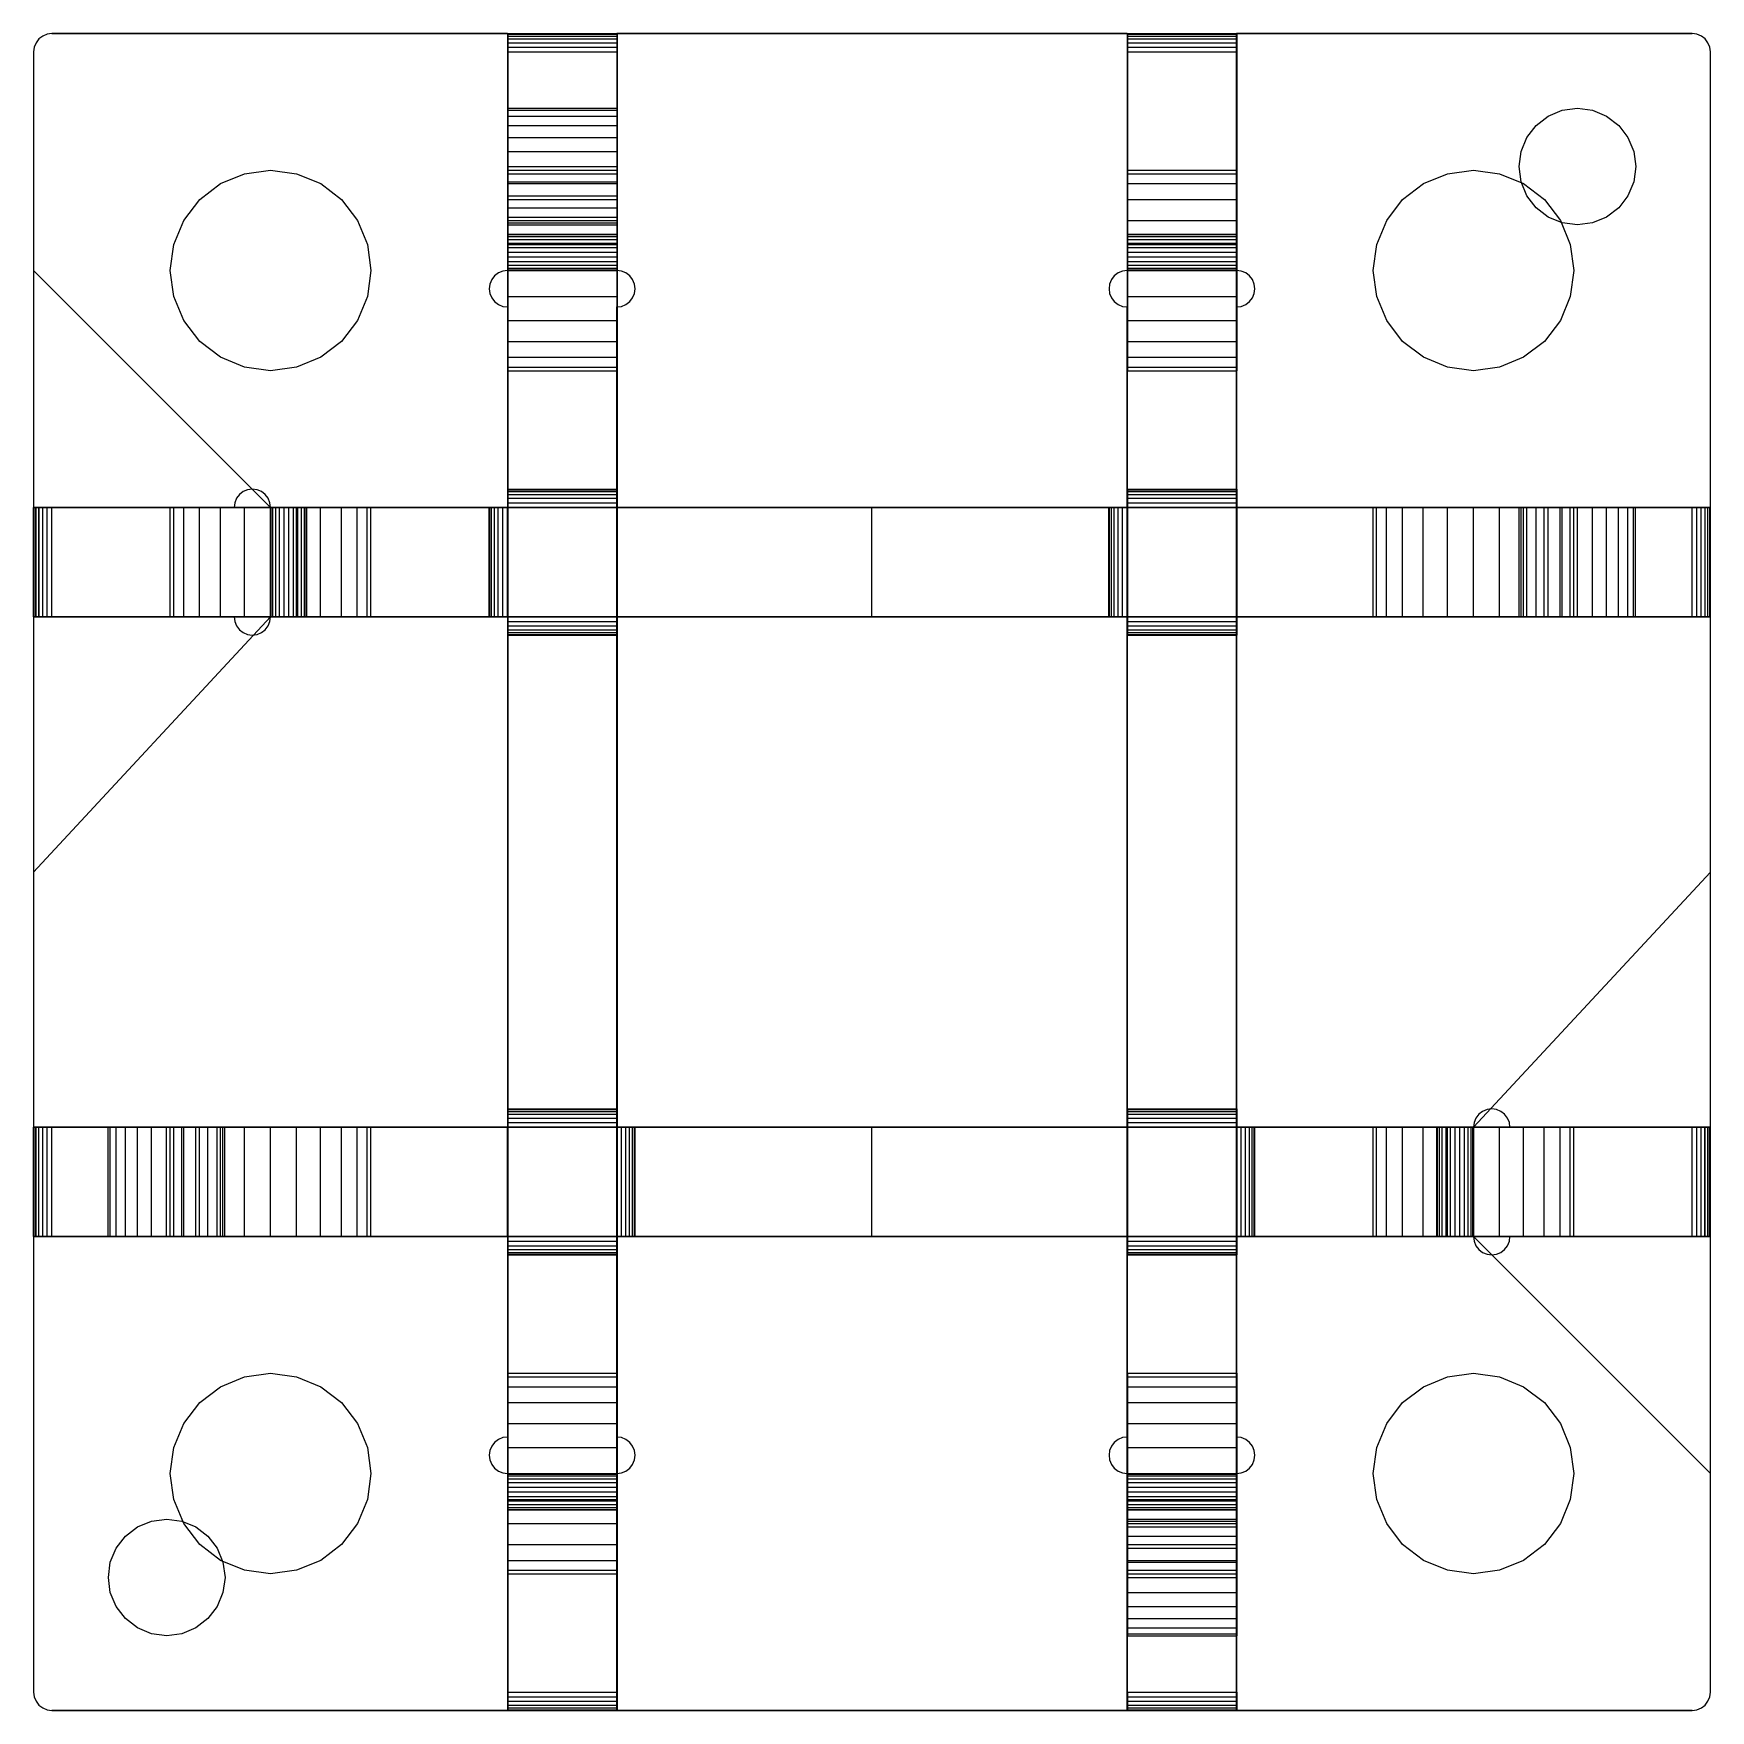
# Model space of a CAD drawing. Header units: metres. Extents: x 0 to 29.2, y 0 to 29.2.
import ezdxf

# ---------------------------------------------------------------- set-up
doc = ezdxf.new("R2010")
doc.units = ezdxf.units.M

msp = doc.modelspace()

# ---------------------------------------------------------------- linework, layer by layer
at = {"layer": 'Flat node sheet#1'}
for p, q in [((0.011, 28.975, 10.16), (0, 28.893, 10.16)), ((0.011, 28.975, 8.255), (0, 28.893, 8.255)), ((0.011, 28.974, 20.955), (0, 28.892, 20.955)), ((0.011, 28.974, 19.05), (0, 28.892, 19.05)), ((0.043, 29.051, 10.16), (0.011, 28.975, 10.16)), ((0.043, 29.051, 8.255), (0.011, 28.975, 8.255)), ((0.043, 29.05, 20.955), (0.011, 28.974, 20.955)), ((0.043, 29.05, 19.05), (0.011, 28.974, 19.05)), ((0.011, 28.975, 10.16), (0.011, 28.975, 8.255)), ((0.011, 28.974, 20.955), (0.011, 28.974, 19.05)), ((0.093, 29.117, 10.16), (0.043, 29.051, 10.16)), ((0.093, 29.117, 8.255), (0.043, 29.051, 8.255)), ((0.093, 29.116, 20.955), (0.043, 29.05, 20.955)), ((0.093, 29.116, 19.05), (0.043, 29.05, 19.05)), ((0.043, 29.051, 10.16), (0.043, 29.051, 8.255)), ((0.043, 29.05, 20.955), (0.043, 29.05, 19.05)), ((0.159, 29.167, 10.16), (0.093, 29.117, 10.16)), ((0.159, 29.167, 8.255), (0.093, 29.117, 8.255)), ((0.159, 29.167, 20.955), (0.093, 29.116, 20.955)), ((0.159, 29.167, 19.05), (0.093, 29.116, 19.05)), ((0.093, 29.117, 10.16), (0.093, 29.117, 8.255)), ((0.093, 29.116, 20.955), (0.093, 29.116, 19.05)), ((0.235, 29.199, 10.16), (0.159, 29.167, 10.16)), ((0.235, 29.199, 8.255), (0.159, 29.167, 8.255)), ((0.235, 29.198, 20.955), (0.159, 29.167, 20.955)), ((0.235, 29.198, 19.05), (0.159, 29.167, 19.05)), ((0.159, 29.167, 10.16), (0.159, 29.167, 8.255)), ((0.159, 29.167, 20.955), (0.159, 29.167, 19.05)), ((0.318, 29.21, 10.16), (0.235, 29.199, 10.16)), ((0.318, 29.21, 8.255), (0.235, 29.199, 8.255)), ((0.318, 29.209, 20.955), (0.235, 29.198, 20.955)), ((0.318, 29.209, 19.05), (0.235, 29.198, 19.05)), ((0.235, 29.199, 10.16), (0.235, 29.199, 8.255)), ((0.235, 29.198, 20.955), (0.235, 29.198, 19.05)), ((0.318, 29.21, 10.16), (28.893, 29.208, 10.16)), ((0.318, 29.21, 8.255), (28.893, 29.208, 8.255)), ((0.318, 29.21, 10.16), (0.318, 29.21, 8.255)), ((8.255, 29.21, 20.955), (0.318, 29.209, 20.955)), ((8.255, 29.21, 19.05), (0.318, 29.209, 19.05)), ((0.318, 29.209, 20.955), (0.318, 29.209, 19.05)), ((8.255, 29.21, 20.955), (8.255, 4.763, 20.955)), ((8.255, 29.21, 19.05), (8.255, 4.763, 19.05)), ((8.255, 29.21, 20.955), (8.255, 29.21, 19.05)), ((8.262, 29.21, 0.316), (8.262, 29.21, 8.254)), ((8.262, 29.21, 28.891), (8.262, 29.199, 28.973)), ((8.262, 29.199, 0.234), (8.262, 29.21, 0.316)), ((8.262, 29.21, 8.254), (8.262, 25.718, 8.254)), ((8.262, 29.21, 14.604), (8.262, 29.21, 28.891)), ((8.262, 29.21, 14.604), (8.262, 25.083, 10.159)), ((8.262, 29.21, 28.891), (10.167, 29.21, 28.891)), ((8.262, 29.21, 14.604), (10.167, 29.21, 14.604)), ((8.262, 29.21, 0.316), (10.167, 29.21, 0.316)), ((8.262, 29.21, 8.254), (10.167, 29.21, 8.254)), ((8.262, 29.167, 0.158), (8.262, 29.199, 0.234)), ((8.262, 29.199, 28.973), (8.262, 29.167, 29.05)), ((8.262, 29.199, 28.973), (10.167, 29.199, 28.973)), ((8.262, 29.199, 0.234), (10.167, 29.199, 0.234)), ((8.262, 29.117, 0.092), (8.262, 29.167, 0.158)), ((8.262, 29.167, 29.05), (8.262, 29.117, 29.116)), ((8.262, 29.167, 29.05), (10.167, 29.167, 29.05)), ((8.262, 29.167, 0.158), (10.167, 29.167, 0.158)), ((8.262, 29.117, 29.116), (8.262, 29.051, 29.166)), ((8.262, 29.051, 0.041), (8.262, 29.117, 0.092)), ((8.262, 29.117, 29.116), (10.167, 29.117, 29.116)), ((8.262, 29.117, 0.092), (10.167, 29.117, 0.092)), ((8.262, 28.975, 0.01), (8.262, 29.051, 0.041)), ((8.262, 29.051, 29.166), (8.262, 28.975, 29.198)), ((8.262, 29.051, 29.166), (10.167, 29.051, 29.166)), ((8.262, 29.051, 0.041), (10.167, 29.051, 0.041)), ((8.262, 28.893, -0.001), (8.262, 28.975, 0.01)), ((8.262, 28.975, 29.198), (8.262, 28.893, 29.209)), ((8.262, 28.975, 29.198), (10.167, 28.975, 29.198)), ((8.262, 28.975, 0.01), (10.167, 28.975, 0.01)), ((10.16, 29.21, 20.955), (10.16, 4.763, 20.955)), ((19.05, 29.21, 20.955), (10.16, 29.21, 20.955)), ((19.05, 29.21, 19.05), (10.16, 29.21, 19.05)), ((10.16, 29.21, 19.05), (10.16, 4.763, 19.05)), ((10.16, 29.21, 20.955), (10.16, 29.21, 19.05)), ((10.167, 29.21, 14.604), (10.167, 29.21, 28.891)), ((10.167, 29.21, 28.891), (10.167, 29.199, 28.973)), ((10.167, 29.199, 0.234), (10.167, 29.21, 0.316)), ((10.167, 29.21, 0.316), (10.167, 29.21, 8.254)), ((10.167, 29.21, 8.254), (10.167, 25.718, 8.254)), ((10.167, 29.21, 14.604), (10.167, 25.083, 10.159)), ((10.167, 29.199, 28.973), (10.167, 29.167, 29.05)), ((10.167, 29.167, 0.158), (10.167, 29.199, 0.234)), ((10.167, 29.167, 29.05), (10.167, 29.117, 29.116)), ((10.167, 29.117, 0.092), (10.167, 29.167, 0.158)), ((10.167, 29.117, 29.116), (10.167, 29.051, 29.166)), ((10.167, 29.051, 0.041), (10.167, 29.117, 0.092)), ((10.167, 29.051, 29.166), (10.167, 28.975, 29.198)), ((10.167, 28.975, 0.01), (10.167, 29.051, 0.041)), ((10.167, 28.975, 29.198), (10.167, 28.893, 29.209)), ((10.167, 28.893, -0.001), (10.167, 28.975, 0.01)), ((19.05, 29.21, 20.955), (19.05, 4.763, 20.955)), ((19.05, 29.21, 19.05), (19.05, 4.763, 19.05)), ((19.05, 29.21, 20.955), (19.05, 29.21, 19.05)), ((19.057, 29.21, 28.889), (19.057, 29.199, 28.971)), ((19.057, 29.21, 10.159), (19.057, 25.718, 10.159)), ((19.057, 29.21, 10.159), (19.057, 29.21, 28.889)), ((19.057, 25.083, 8.254), (19.057, 29.21, 4.126)), ((19.057, 29.199, 0.235), (19.057, 29.21, 0.317)), ((19.057, 29.21, 0.317), (19.057, 29.21, 4.126)), ((19.057, 29.21, 0.317), (20.962, 29.21, 0.317)), ((19.057, 29.21, 4.126), (20.962, 29.21, 4.126)), ((19.057, 29.21, 10.159), (20.962, 29.21, 10.159)), ((19.057, 29.21, 28.889), (20.962, 29.21, 28.889)), ((19.057, 29.167, 0.158), (19.057, 29.199, 0.235)), ((19.057, 29.199, 28.971), (19.057, 29.167, 29.048)), ((19.057, 29.199, 0.235), (20.962, 29.199, 0.235)), ((19.057, 29.199, 28.971), (20.962, 29.199, 28.971)), ((19.057, 29.117, 0.093), (19.057, 29.167, 0.158)), ((19.057, 29.167, 29.048), (19.057, 29.117, 29.113)), ((19.057, 29.167, 0.158), (20.962, 29.167, 0.158)), ((19.057, 29.167, 29.048), (20.962, 29.167, 29.048)), ((19.057, 29.051, 0.042), (19.057, 29.117, 0.093)), ((19.057, 29.117, 29.113), (19.057, 29.051, 29.164)), ((19.057, 29.117, 0.093), (20.962, 29.117, 0.093)), ((19.057, 29.117, 29.113), (20.962, 29.117, 29.113)), ((19.057, 28.975, 0.011), (19.057, 29.051, 0.042)), ((19.057, 29.051, 29.164), (19.057, 28.975, 29.196)), ((19.057, 29.051, 0.042), (20.962, 29.051, 0.042)), ((19.057, 29.051, 29.164), (20.962, 29.051, 29.164)), ((19.057, 28.975, 29.196), (19.057, 28.893, 29.206)), ((19.057, 28.893, 0), (19.057, 28.975, 0.011)), ((19.057, 28.975, 0.011), (20.962, 28.975, 0.011)), ((19.057, 28.975, 29.196), (20.962, 28.975, 29.196)), ((20.955, 4.763, 20.955), (20.955, 29.21, 20.955)), ((28.893, 29.21, 20.955), (20.955, 29.21, 20.955)), ((28.893, 29.21, 19.05), (20.955, 29.21, 19.05)), ((20.955, 4.763, 19.05), (20.955, 29.21, 19.05)), ((20.955, 29.21, 20.955), (20.955, 29.21, 19.05)), ((20.962, 29.199, 0.235), (20.962, 29.21, 0.317)), ((20.962, 29.21, 0.317), (20.962, 29.21, 4.126)), ((20.962, 25.083, 8.254), (20.962, 29.21, 4.126)), ((20.962, 29.21, 10.159), (20.962, 25.718, 10.159)), ((20.962, 29.21, 10.159), (20.962, 29.21, 28.889)), ((20.962, 29.21, 28.889), (20.962, 29.199, 28.971)), ((20.962, 29.167, 0.158), (20.962, 29.199, 0.235)), ((20.962, 29.199, 28.971), (20.962, 29.167, 29.048)), ((20.962, 29.117, 0.093), (20.962, 29.167, 0.158)), ((20.962, 29.167, 29.048), (20.962, 29.117, 29.113)), ((20.962, 29.051, 0.042), (20.962, 29.117, 0.093)), ((20.962, 29.117, 29.113), (20.962, 29.051, 29.164)), ((20.962, 28.975, 0.011), (20.962, 29.051, 0.042)), ((20.962, 29.051, 29.164), (20.962, 28.975, 29.196)), ((20.962, 28.893, 0), (20.962, 28.975, 0.011)), ((20.962, 28.975, 29.196), (20.962, 28.893, 29.206)), ((28.975, 29.199, 20.955), (28.893, 29.21, 20.955)), ((28.975, 29.199, 19.05), (28.893, 29.21, 19.05)), ((28.893, 29.21, 20.955), (28.893, 29.21, 19.05)), ((28.975, 29.197, 10.16), (28.893, 29.208, 10.16)), ((28.975, 29.197, 8.255), (28.893, 29.208, 8.255)), ((28.893, 29.208, 10.16), (28.893, 29.208, 8.255)), ((29.051, 29.167, 20.955), (28.975, 29.199, 20.955)), ((29.051, 29.167, 19.05), (28.975, 29.199, 19.05)), ((28.975, 29.199, 20.955), (28.975, 29.199, 19.05)), ((29.051, 29.165, 10.16), (28.975, 29.197, 10.16)), ((29.051, 29.165, 8.255), (28.975, 29.197, 8.255)), ((28.975, 29.197, 10.16), (28.975, 29.197, 8.255)), ((29.117, 29.117, 20.955), (29.051, 29.167, 20.955)), ((29.117, 29.117, 19.05), (29.051, 29.167, 19.05)), ((29.051, 29.167, 20.955), (29.051, 29.167, 19.05)), ((29.117, 29.115, 10.16), (29.051, 29.165, 10.16)), ((29.117, 29.115, 8.255), (29.051, 29.165, 8.255)), ((29.051, 29.165, 10.16), (29.051, 29.165, 8.255)), ((29.167, 29.051, 20.955), (29.117, 29.117, 20.955)), ((29.167, 29.051, 19.05), (29.117, 29.117, 19.05)), ((29.117, 29.117, 20.955), (29.117, 29.117, 19.05)), ((29.167, 29.049, 10.16), (29.117, 29.115, 10.16)), ((29.167, 29.049, 8.255), (29.117, 29.115, 8.255)), ((29.117, 29.115, 10.16), (29.117, 29.115, 8.255)), ((29.199, 28.975, 20.955), (29.167, 29.051, 20.955)), ((29.199, 28.975, 19.05), (29.167, 29.051, 19.05)), ((29.167, 29.051, 20.955), (29.167, 29.051, 19.05)), ((29.199, 28.972, 10.16), (29.167, 29.049, 10.16)), ((29.199, 28.972, 8.255), (29.167, 29.049, 8.255)), ((29.167, 29.049, 10.16), (29.167, 29.049, 8.255)), ((29.21, 28.893, 20.955), (29.199, 28.975, 20.955)), ((29.21, 28.893, 19.05), (29.199, 28.975, 19.05)), ((29.199, 28.975, 20.955), (29.199, 28.975, 19.05)), ((29.21, 28.89, 10.16), (29.199, 28.972, 10.16)), ((29.21, 28.89, 8.255), (29.199, 28.972, 8.255)), ((29.199, 28.972, 10.16), (29.199, 28.972, 8.255)), ((0, 28.893, 10.16), (0, 20.955, 10.16)), ((0, 28.893, 8.255), (0, 20.955, 8.255)), ((0, 28.893, 10.16), (0, 28.893, 8.255)), ((0, 28.892, 20.955), (0, 25.083, 20.955)), ((0, 28.892, 19.05), (0, 25.083, 19.05)), ((0, 28.892, 20.955), (0, 28.892, 19.05)), ((8.262, 28.893, -0.001), (8.262, 0.318, 0.001)), ((8.262, 28.893, 29.209), (8.262, 20.955, 29.209)), ((8.262, 28.893, 29.209), (10.167, 28.893, 29.209)), ((8.262, 28.893, -0.001), (10.167, 28.893, -0.001)), ((10.167, 28.893, 29.209), (10.167, 20.955, 29.209)), ((10.167, 28.893, -0.001), (10.167, 0.318, 0.001)), ((19.057, 0.318, 29.209), (19.057, 28.893, 29.206)), ((19.057, 20.955, -0.001), (19.057, 28.893, 0)), ((19.057, 28.893, 0), (20.962, 28.893, 0)), ((19.057, 28.893, 29.206), (20.962, 28.893, 29.206)), ((20.962, 20.955, -0.001), (20.962, 28.893, 0)), ((20.962, 0.318, 29.209), (20.962, 28.893, 29.206)), ((29.21, 14.605, 20.955), (29.21, 28.893, 20.955)), ((29.21, 14.605, 19.05), (29.21, 28.893, 19.05)), ((29.21, 28.893, 20.955), (29.21, 28.893, 19.05)), ((29.21, 10.16, 10.16), (29.21, 28.89, 10.16)), ((29.21, 10.16, 8.255), (29.21, 28.89, 8.255)), ((29.21, 28.89, 10.16), (29.21, 28.89, 8.255)), ((8.262, 27.874, 27.154), (8.262, 27.908, 26.891)), ((8.262, 27.908, 26.891), (8.262, 27.874, 26.628)), ((8.262, 27.908, 26.891), (10.167, 27.908, 26.891)), ((8.262, 27.772, 27.399), (8.262, 27.874, 27.154)), ((8.262, 27.874, 26.628), (8.262, 27.772, 26.383)), ((8.262, 27.874, 27.154), (10.167, 27.874, 27.154)), ((8.262, 27.874, 26.628), (10.167, 27.874, 26.628)), ((8.262, 27.611, 27.609), (8.262, 27.772, 27.399)), ((8.262, 27.772, 26.383), (8.262, 27.611, 26.173)), ((8.262, 27.772, 27.399), (10.167, 27.772, 27.399)), ((8.262, 27.772, 26.383), (10.167, 27.772, 26.383)), ((10.167, 27.874, 27.154), (10.167, 27.908, 26.891)), ((10.167, 27.908, 26.891), (10.167, 27.874, 26.628)), ((10.167, 27.772, 27.399), (10.167, 27.874, 27.154)), ((10.167, 27.874, 26.628), (10.167, 27.772, 26.383)), ((10.167, 27.611, 27.609), (10.167, 27.772, 27.399)), ((10.167, 27.772, 26.383), (10.167, 27.611, 26.173)), ((26.174, 27.611, 20.955), (26.384, 27.772, 20.955)), ((26.174, 27.611, 19.05), (26.384, 27.772, 19.05)), ((26.384, 27.772, 20.955), (26.629, 27.874, 20.955)), ((26.384, 27.772, 19.05), (26.629, 27.874, 19.05)), ((26.384, 27.772, 20.955), (26.384, 27.772, 19.05)), ((26.629, 27.874, 20.955), (26.892, 27.908, 20.955)), ((26.629, 27.874, 19.05), (26.892, 27.908, 19.05)), ((26.629, 27.874, 20.955), (26.629, 27.874, 19.05)), ((26.892, 27.908, 20.955), (27.155, 27.874, 20.955)), ((26.892, 27.908, 19.05), (27.155, 27.874, 19.05)), ((26.892, 27.908, 20.955), (26.892, 27.908, 19.05)), ((27.155, 27.874, 20.955), (27.4, 27.772, 20.955)), ((27.155, 27.874, 19.05), (27.4, 27.772, 19.05)), ((27.155, 27.874, 20.955), (27.155, 27.874, 19.05)), ((27.4, 27.772, 20.955), (27.611, 27.611, 20.955)), ((27.4, 27.772, 19.05), (27.611, 27.611, 19.05)), ((27.4, 27.772, 20.955), (27.4, 27.772, 19.05)), ((8.262, 27.4, 27.771), (8.262, 27.611, 27.609)), ((8.262, 27.611, 26.173), (8.262, 27.4, 26.011)), ((8.262, 27.611, 27.609), (10.167, 27.611, 27.609)), ((8.262, 27.611, 26.173), (10.167, 27.611, 26.173)), ((10.167, 27.4, 27.771), (10.167, 27.611, 27.609)), ((10.167, 27.611, 26.173), (10.167, 27.4, 26.011)), ((26.012, 27.4, 20.955), (26.174, 27.611, 20.955)), ((26.012, 27.4, 19.05), (26.174, 27.611, 19.05)), ((26.174, 27.611, 20.955), (26.174, 27.611, 19.05)), ((27.611, 27.611, 20.955), (27.772, 27.4, 20.955)), ((27.611, 27.611, 19.05), (27.772, 27.4, 19.05)), ((27.611, 27.611, 20.955), (27.611, 27.611, 19.05)), ((8.262, 27.155, 27.872), (8.262, 27.4, 27.771)), ((8.262, 27.4, 26.011), (8.262, 27.155, 25.91)), ((8.262, 27.4, 27.771), (10.167, 27.4, 27.771)), ((8.262, 27.4, 26.011), (10.167, 27.4, 26.011)), ((10.167, 27.155, 27.872), (10.167, 27.4, 27.771)), ((10.167, 27.4, 26.011), (10.167, 27.155, 25.91)), ((25.911, 27.155, 20.955), (26.012, 27.4, 20.955)), ((25.911, 27.155, 19.05), (26.012, 27.4, 19.05)), ((26.012, 27.4, 20.955), (26.012, 27.4, 19.05)), ((27.772, 27.4, 20.955), (27.874, 27.155, 20.955)), ((27.772, 27.4, 19.05), (27.874, 27.155, 19.05)), ((27.772, 27.4, 20.955), (27.772, 27.4, 19.05)), ((8.262, 27.155, 25.91), (8.262, 26.892, 25.875)), ((8.262, 26.892, 27.907), (8.262, 27.155, 27.872)), ((8.262, 27.155, 25.91), (10.167, 27.155, 25.91)), ((8.262, 27.155, 27.872), (10.167, 27.155, 27.872)), ((8.262, 26.892, 25.875), (8.262, 26.629, 25.91)), ((8.262, 26.629, 27.872), (8.262, 26.892, 27.907)), ((8.262, 26.892, 25.875), (10.167, 26.892, 25.875)), ((8.262, 26.892, 27.907), (10.167, 26.892, 27.907)), ((10.167, 27.155, 25.91), (10.167, 26.892, 25.875)), ((10.167, 26.892, 27.907), (10.167, 27.155, 27.872)), ((10.167, 26.892, 25.875), (10.167, 26.629, 25.91)), ((10.167, 26.629, 27.872), (10.167, 26.892, 27.907)), ((25.876, 26.892, 20.955), (25.911, 27.155, 20.955)), ((25.876, 26.892, 19.05), (25.911, 27.155, 19.05)), ((25.911, 26.629, 20.955), (25.876, 26.892, 20.955)), ((25.911, 26.629, 19.05), (25.876, 26.892, 19.05)), ((25.876, 26.892, 20.955), (25.876, 26.892, 19.05)), ((25.911, 27.155, 20.955), (25.911, 27.155, 19.05)), ((27.874, 27.155, 20.955), (27.908, 26.892, 20.955)), ((27.874, 27.155, 19.05), (27.908, 26.892, 19.05)), ((27.874, 27.155, 20.955), (27.874, 27.155, 19.05)), ((27.908, 26.892, 20.955), (27.874, 26.629, 20.955)), ((27.908, 26.892, 19.05), (27.874, 26.629, 19.05)), ((27.908, 26.892, 20.955), (27.908, 26.892, 19.05)), ((2.893, 26.317, 10.16), (3.254, 26.595, 10.16)), ((2.893, 26.317, 8.255), (3.254, 26.595, 8.255)), ((2.893, 26.317, 20.955), (3.254, 26.595, 20.955)), ((2.893, 26.317, 19.05), (3.254, 26.595, 19.05)), ((3.254, 26.595, 10.16), (3.676, 26.769, 10.16)), ((3.254, 26.595, 8.255), (3.676, 26.769, 8.255)), ((3.254, 26.595, 20.955), (3.676, 26.769, 20.955)), ((3.254, 26.595, 19.05), (3.676, 26.769, 19.05)), ((3.254, 26.595, 10.16), (3.254, 26.595, 8.255)), ((3.254, 26.595, 20.955), (3.254, 26.595, 19.05)), ((3.676, 26.769, 10.16), (4.128, 26.829, 10.16)), ((3.676, 26.769, 8.255), (4.128, 26.829, 8.255)), ((3.676, 26.769, 20.955), (4.128, 26.829, 20.955)), ((3.676, 26.769, 19.05), (4.128, 26.829, 19.05)), ((3.676, 26.769, 10.16), (3.676, 26.769, 8.255)), ((3.676, 26.769, 20.955), (3.676, 26.769, 19.05)), ((4.128, 26.829, 10.16), (4.579, 26.769, 10.16)), ((4.128, 26.829, 8.255), (4.579, 26.769, 8.255)), ((4.128, 26.829, 10.16), (4.128, 26.829, 8.255)), ((4.128, 26.829, 20.955), (4.579, 26.769, 20.955)), ((4.128, 26.829, 19.05), (4.579, 26.769, 19.05)), ((4.128, 26.829, 20.955), (4.128, 26.829, 19.05)), ((4.579, 26.769, 10.16), (5.001, 26.595, 10.16)), ((4.579, 26.769, 8.255), (5.001, 26.595, 8.255)), ((4.579, 26.769, 10.16), (4.579, 26.769, 8.255)), ((4.579, 26.769, 20.955), (5.001, 26.595, 20.955)), ((4.579, 26.769, 19.05), (5.001, 26.595, 19.05)), ((4.579, 26.769, 20.955), (4.579, 26.769, 19.05)), ((5.001, 26.595, 10.16), (5.362, 26.317, 10.16)), ((5.001, 26.595, 8.255), (5.362, 26.317, 8.255)), ((5.001, 26.595, 10.16), (5.001, 26.595, 8.255)), ((5.001, 26.595, 20.955), (5.362, 26.317, 20.955)), ((5.001, 26.595, 19.05), (5.362, 26.317, 19.05)), ((5.001, 26.595, 20.955), (5.001, 26.595, 19.05)), ((8.262, 26.829, 4.126), (8.262, 26.769, 3.674)), ((8.262, 26.769, 4.578), (8.262, 26.829, 4.126)), ((8.262, 26.829, 4.126), (10.167, 26.829, 4.126)), ((8.262, 26.769, 3.674), (8.262, 26.595, 3.253)), ((8.262, 26.595, 4.999), (8.262, 26.769, 4.578)), ((8.262, 26.769, 4.578), (10.167, 26.769, 4.578)), ((8.262, 26.769, 3.674), (10.167, 26.769, 3.674)), ((8.262, 26.629, 25.91), (8.262, 26.384, 26.011)), ((8.262, 26.384, 27.771), (8.262, 26.629, 27.872)), ((8.262, 26.629, 25.91), (10.167, 26.629, 25.91)), ((8.262, 26.629, 27.872), (10.167, 26.629, 27.872)), ((8.262, 26.595, 3.253), (8.262, 26.317, 2.892)), ((8.262, 26.317, 5.361), (8.262, 26.595, 4.999)), ((8.262, 26.595, 4.999), (10.167, 26.595, 4.999)), ((8.262, 26.595, 3.253), (10.167, 26.595, 3.253)), ((10.167, 26.769, 4.578), (10.167, 26.829, 4.126)), ((10.167, 26.829, 4.126), (10.167, 26.769, 3.674)), ((10.167, 26.595, 4.999), (10.167, 26.769, 4.578)), ((10.167, 26.769, 3.674), (10.167, 26.595, 3.253)), ((10.167, 26.629, 25.91), (10.167, 26.384, 26.011)), ((10.167, 26.384, 27.771), (10.167, 26.629, 27.872)), ((10.167, 26.317, 5.361), (10.167, 26.595, 4.999)), ((10.167, 26.595, 3.253), (10.167, 26.317, 2.892)), ((19.057, 26.829, 25.081), (19.057, 26.769, 24.629)), ((19.057, 26.829, 4.126), (19.057, 26.769, 3.674)), ((19.057, 26.769, 25.533), (19.057, 26.829, 25.081)), ((19.057, 26.769, 4.578), (19.057, 26.829, 4.126)), ((19.057, 26.829, 4.126), (20.962, 26.829, 4.126)), ((19.057, 26.829, 25.081), (20.962, 26.829, 25.081)), ((19.057, 26.595, 4.999), (19.057, 26.769, 4.578)), ((19.057, 26.595, 25.954), (19.057, 26.769, 25.533)), ((19.057, 26.769, 24.629), (19.057, 26.595, 24.208)), ((19.057, 26.769, 3.674), (19.057, 26.595, 3.253)), ((19.057, 26.769, 4.578), (20.962, 26.769, 4.578)), ((19.057, 26.769, 3.674), (20.962, 26.769, 3.674)), ((19.057, 26.769, 25.533), (20.962, 26.769, 25.533)), ((19.057, 26.769, 24.629), (20.962, 26.769, 24.629)), ((19.057, 26.595, 24.208), (19.057, 26.317, 23.847)), ((19.057, 26.317, 26.316), (19.057, 26.595, 25.954)), ((19.057, 26.595, 3.253), (19.057, 26.317, 2.892)), ((19.057, 26.317, 5.361), (19.057, 26.595, 4.999)), ((19.057, 26.595, 3.253), (20.962, 26.595, 3.253)), ((19.057, 26.595, 4.999), (20.962, 26.595, 4.999)), ((19.057, 26.595, 24.208), (20.962, 26.595, 24.208)), ((19.057, 26.595, 25.954), (20.962, 26.595, 25.954)), ((20.962, 26.769, 4.578), (20.962, 26.829, 4.126)), ((20.962, 26.829, 4.126), (20.962, 26.769, 3.674)), ((20.962, 26.769, 25.533), (20.962, 26.829, 25.081)), ((20.962, 26.829, 25.081), (20.962, 26.769, 24.629)), ((20.962, 26.769, 3.674), (20.962, 26.595, 3.253)), ((20.962, 26.595, 4.999), (20.962, 26.769, 4.578)), ((20.962, 26.769, 24.629), (20.962, 26.595, 24.208)), ((20.962, 26.595, 25.954), (20.962, 26.769, 25.533)), ((20.962, 26.595, 3.253), (20.962, 26.317, 2.892)), ((20.962, 26.317, 5.361), (20.962, 26.595, 4.999)), ((20.962, 26.595, 24.208), (20.962, 26.317, 23.847)), ((20.962, 26.317, 26.316), (20.962, 26.595, 25.954)), ((23.848, 26.317, 10.16), (24.209, 26.595, 10.16)), ((23.848, 26.317, 8.255), (24.209, 26.595, 8.255)), ((24.209, 26.595, 10.16), (24.631, 26.769, 10.16)), ((24.209, 26.595, 8.255), (24.631, 26.769, 8.255)), ((24.209, 26.595, 10.16), (24.209, 26.595, 8.255)), ((24.631, 26.769, 10.16), (25.083, 26.829, 10.16)), ((24.631, 26.769, 8.255), (25.083, 26.829, 8.255)), ((24.631, 26.769, 10.16), (24.631, 26.769, 8.255)), ((25.083, 26.829, 10.16), (25.534, 26.769, 10.16)), ((25.083, 26.829, 8.255), (25.534, 26.769, 8.255)), ((25.083, 26.829, 10.16), (25.083, 26.829, 8.255)), ((25.534, 26.769, 10.16), (25.956, 26.595, 10.16)), ((25.534, 26.769, 8.255), (25.956, 26.595, 8.255)), ((25.534, 26.769, 10.16), (25.534, 26.769, 8.255)), ((26.012, 26.384, 20.955), (25.911, 26.629, 20.955)), ((26.012, 26.384, 19.05), (25.911, 26.629, 19.05)), ((25.911, 26.629, 20.955), (25.911, 26.629, 19.05)), ((25.956, 26.595, 10.16), (26.317, 26.317, 10.16)), ((25.956, 26.595, 8.255), (26.317, 26.317, 8.255)), ((25.956, 26.595, 10.16), (25.956, 26.595, 8.255)), ((27.874, 26.629, 20.955), (27.772, 26.384, 20.955)), ((27.874, 26.629, 19.05), (27.772, 26.384, 19.05)), ((27.874, 26.629, 20.955), (27.874, 26.629, 19.05)), ((2.615, 25.956, 10.16), (2.893, 26.317, 10.16)), ((2.615, 25.956, 8.255), (2.893, 26.317, 8.255)), ((2.615, 25.956, 20.955), (2.893, 26.317, 20.955)), ((2.615, 25.956, 19.05), (2.893, 26.317, 19.05)), ((2.893, 26.317, 10.16), (2.893, 26.317, 8.255)), ((2.893, 26.317, 20.955), (2.893, 26.317, 19.05)), ((5.362, 26.317, 10.16), (5.64, 25.956, 10.16)), ((5.362, 26.317, 8.255), (5.64, 25.956, 8.255)), ((5.362, 26.317, 10.16), (5.362, 26.317, 8.255)), ((5.362, 26.317, 20.955), (5.64, 25.956, 20.955)), ((5.362, 26.317, 19.05), (5.64, 25.956, 19.05)), ((5.362, 26.317, 20.955), (5.362, 26.317, 19.05)), ((8.262, 26.384, 26.011), (8.262, 26.174, 26.173)), ((8.262, 26.174, 27.609), (8.262, 26.384, 27.771)), ((8.262, 26.384, 26.011), (10.167, 26.384, 26.011)), ((8.262, 26.384, 27.771), (10.167, 26.384, 27.771)), ((8.262, 26.317, 2.892), (8.262, 25.956, 2.614)), ((8.262, 25.956, 5.639), (8.262, 26.317, 5.361)), ((8.262, 26.317, 5.361), (10.167, 26.317, 5.361)), ((8.262, 26.317, 2.892), (10.167, 26.317, 2.892)), ((10.167, 26.384, 26.011), (10.167, 26.174, 26.173)), ((10.167, 26.174, 27.609), (10.167, 26.384, 27.771)), ((10.167, 25.956, 5.639), (10.167, 26.317, 5.361)), ((10.167, 26.317, 2.892), (10.167, 25.956, 2.614)), ((19.057, 26.317, 23.847), (19.057, 25.956, 23.569)), ((19.057, 25.956, 26.594), (19.057, 26.317, 26.316)), ((19.057, 26.317, 2.892), (19.057, 25.956, 2.614)), ((19.057, 25.956, 5.639), (19.057, 26.317, 5.361)), ((19.057, 26.317, 2.892), (20.962, 26.317, 2.892)), ((19.057, 26.317, 5.361), (20.962, 26.317, 5.361)), ((19.057, 26.317, 23.847), (20.962, 26.317, 23.847)), ((19.057, 26.317, 26.316), (20.962, 26.317, 26.316)), ((20.962, 26.317, 2.892), (20.962, 25.956, 2.614)), ((20.962, 25.956, 5.639), (20.962, 26.317, 5.361)), ((20.962, 26.317, 23.847), (20.962, 25.956, 23.569)), ((20.962, 25.956, 26.594), (20.962, 26.317, 26.316)), ((23.57, 25.956, 10.16), (23.848, 26.317, 10.16)), ((23.57, 25.956, 8.255), (23.848, 26.317, 8.255)), ((23.848, 26.317, 10.16), (23.848, 26.317, 8.255)), ((26.174, 26.174, 20.955), (26.012, 26.384, 20.955)), ((26.174, 26.174, 19.05), (26.012, 26.384, 19.05)), ((26.012, 26.384, 20.955), (26.012, 26.384, 19.05)), ((26.317, 26.317, 10.16), (26.595, 25.956, 10.16)), ((26.317, 26.317, 8.255), (26.595, 25.956, 8.255)), ((26.317, 26.317, 10.16), (26.317, 26.317, 8.255)), ((27.772, 26.384, 20.955), (27.611, 26.174, 20.955)), ((27.772, 26.384, 19.05), (27.611, 26.174, 19.05)), ((27.772, 26.384, 20.955), (27.772, 26.384, 19.05)), ((8.262, 26.174, 26.173), (8.262, 26.012, 26.383)), ((8.262, 26.012, 27.399), (8.262, 26.174, 27.609)), ((8.262, 26.174, 26.173), (10.167, 26.174, 26.173)), ((8.262, 26.174, 27.609), (10.167, 26.174, 27.609)), ((8.262, 26.012, 26.383), (8.262, 25.911, 26.628)), ((8.262, 25.911, 27.154), (8.262, 26.012, 27.399)), ((8.262, 26.012, 26.383), (10.167, 26.012, 26.383)), ((8.262, 26.012, 27.399), (10.167, 26.012, 27.399)), ((10.167, 26.174, 26.173), (10.167, 26.012, 26.383)), ((10.167, 26.012, 27.399), (10.167, 26.174, 27.609)), ((10.167, 26.012, 26.383), (10.167, 25.911, 26.628)), ((10.167, 25.911, 27.154), (10.167, 26.012, 27.399)), ((26.384, 26.012, 20.955), (26.174, 26.174, 20.955)), ((26.384, 26.012, 19.05), (26.174, 26.174, 19.05)), ((26.174, 26.174, 20.955), (26.174, 26.174, 19.05)), ((26.629, 25.911, 20.955), (26.384, 26.012, 20.955)), ((26.629, 25.911, 19.05), (26.384, 26.012, 19.05)), ((26.384, 26.012, 20.955), (26.384, 26.012, 19.05)), ((27.4, 26.012, 20.955), (27.155, 25.911, 20.955)), ((27.4, 26.012, 19.05), (27.155, 25.911, 19.05)), ((27.611, 26.174, 20.955), (27.4, 26.012, 20.955)), ((27.611, 26.174, 19.05), (27.4, 26.012, 19.05)), ((27.4, 26.012, 20.955), (27.4, 26.012, 19.05)), ((27.611, 26.174, 20.955), (27.611, 26.174, 19.05)), ((2.441, 25.534, 10.16), (2.615, 25.956, 10.16)), ((2.441, 25.534, 8.255), (2.615, 25.956, 8.255)), ((2.441, 25.534, 20.955), (2.615, 25.956, 20.955)), ((2.441, 25.534, 19.05), (2.615, 25.956, 19.05)), ((2.615, 25.956, 10.16), (2.615, 25.956, 8.255)), ((2.615, 25.956, 20.955), (2.615, 25.956, 19.05)), ((5.64, 25.956, 10.16), (5.814, 25.534, 10.16)), ((5.64, 25.956, 8.255), (5.814, 25.534, 8.255)), ((5.64, 25.956, 10.16), (5.64, 25.956, 8.255)), ((5.64, 25.956, 20.955), (5.814, 25.534, 20.955)), ((5.64, 25.956, 19.05), (5.814, 25.534, 19.05)), ((5.64, 25.956, 20.955), (5.64, 25.956, 19.05)), ((8.262, 25.534, 5.813), (8.262, 25.956, 5.639)), ((8.262, 25.956, 2.614), (8.262, 25.534, 2.44)), ((8.262, 25.956, 5.639), (10.167, 25.956, 5.639)), ((8.262, 25.956, 2.614), (10.167, 25.956, 2.614)), ((8.262, 25.911, 26.628), (8.262, 25.876, 26.891)), ((8.262, 25.876, 26.891), (8.262, 25.911, 27.154)), ((8.262, 25.911, 26.628), (10.167, 25.911, 26.628)), ((8.262, 25.911, 27.154), (10.167, 25.911, 27.154)), ((8.262, 25.876, 26.891), (10.167, 25.876, 26.891)), ((8.262, 25.707, 8.172), (8.262, 25.718, 8.254)), ((8.262, 25.718, 8.254), (10.167, 25.718, 8.254)), ((8.262, 25.675, 8.095), (8.262, 25.707, 8.172)), ((8.262, 25.707, 8.172), (10.167, 25.707, 8.172)), ((10.167, 25.534, 5.813), (10.167, 25.956, 5.639)), ((10.167, 25.956, 2.614), (10.167, 25.534, 2.44)), ((10.167, 25.911, 26.628), (10.167, 25.876, 26.891)), ((10.167, 25.876, 26.891), (10.167, 25.911, 27.154)), ((10.167, 25.707, 8.172), (10.167, 25.718, 8.254)), ((10.167, 25.675, 8.095), (10.167, 25.707, 8.172)), ((19.057, 25.534, 5.813), (19.057, 25.956, 5.639)), ((19.057, 25.956, 23.569), (19.057, 25.534, 23.395)), ((19.057, 25.956, 2.614), (19.057, 25.534, 2.44)), ((19.057, 25.534, 26.768), (19.057, 25.956, 26.594)), ((19.057, 25.956, 2.614), (20.962, 25.956, 2.614)), ((19.057, 25.956, 5.639), (20.962, 25.956, 5.639)), ((19.057, 25.956, 23.569), (20.962, 25.956, 23.569)), ((19.057, 25.956, 26.594), (20.962, 25.956, 26.594)), ((19.057, 25.718, 10.159), (19.057, 25.707, 10.241)), ((19.057, 25.718, 10.159), (20.962, 25.718, 10.159)), ((19.057, 25.707, 10.241), (19.057, 25.675, 10.318)), ((19.057, 25.707, 10.241), (20.962, 25.707, 10.241)), ((20.962, 25.956, 2.614), (20.962, 25.534, 2.44)), ((20.962, 25.534, 5.813), (20.962, 25.956, 5.639)), ((20.962, 25.956, 23.569), (20.962, 25.534, 23.395)), ((20.962, 25.534, 26.768), (20.962, 25.956, 26.594)), ((20.962, 25.718, 10.159), (20.962, 25.707, 10.241)), ((20.962, 25.707, 10.241), (20.962, 25.675, 10.318)), ((23.396, 25.534, 10.16), (23.57, 25.956, 10.16)), ((23.396, 25.534, 8.255), (23.57, 25.956, 8.255)), ((23.57, 25.956, 10.16), (23.57, 25.956, 8.255)), ((26.595, 25.956, 10.16), (26.769, 25.534, 10.16)), ((26.595, 25.956, 8.255), (26.769, 25.534, 8.255)), ((26.595, 25.956, 10.16), (26.595, 25.956, 8.255)), ((26.892, 25.876, 20.955), (26.629, 25.911, 20.955)), ((26.892, 25.876, 19.05), (26.629, 25.911, 19.05)), ((26.629, 25.911, 20.955), (26.629, 25.911, 19.05)), ((27.155, 25.911, 20.955), (26.892, 25.876, 20.955)), ((27.155, 25.911, 19.05), (26.892, 25.876, 19.05)), ((26.892, 25.876, 20.955), (26.892, 25.876, 19.05)), ((27.155, 25.911, 20.955), (27.155, 25.911, 19.05)), ((2.381, 25.083, 10.16), (2.441, 25.534, 10.16)), ((2.381, 25.083, 8.255), (2.441, 25.534, 8.255)), ((2.381, 25.083, 20.955), (2.441, 25.534, 20.955)), ((2.381, 25.083, 19.05), (2.441, 25.534, 19.05)), ((2.441, 25.534, 10.16), (2.441, 25.534, 8.255)), ((2.441, 25.534, 20.955), (2.441, 25.534, 19.05)), ((5.814, 25.534, 10.16), (5.874, 25.083, 10.16)), ((5.814, 25.534, 8.255), (5.874, 25.083, 8.255)), ((5.814, 25.534, 10.16), (5.814, 25.534, 8.255)), ((5.814, 25.534, 20.955), (5.874, 25.083, 20.955)), ((5.814, 25.534, 19.05), (5.874, 25.083, 19.05)), ((5.814, 25.534, 20.955), (5.814, 25.534, 19.05)), ((8.262, 25.625, 8.029), (8.262, 25.675, 8.095)), ((8.262, 25.675, 8.095), (10.167, 25.675, 8.095)), ((8.262, 25.559, 7.979), (8.262, 25.625, 8.029)), ((8.262, 25.625, 8.029), (10.167, 25.625, 8.029)), ((8.262, 25.482, 7.947), (8.262, 25.559, 7.979)), ((8.262, 25.559, 7.979), (10.167, 25.559, 7.979)), ((8.262, 25.083, 5.873), (8.262, 25.534, 5.813)), ((8.262, 25.534, 2.44), (8.262, 25.083, 2.38)), ((8.262, 25.534, 5.813), (10.167, 25.534, 5.813)), ((8.262, 25.534, 2.44), (10.167, 25.534, 2.44)), ((8.262, 25.4, 7.936), (8.262, 25.482, 7.947)), ((8.262, 25.482, 7.947), (10.167, 25.482, 7.947)), ((10.167, 25.625, 8.029), (10.167, 25.675, 8.095)), ((10.167, 25.559, 7.979), (10.167, 25.625, 8.029)), ((10.167, 25.482, 7.947), (10.167, 25.559, 7.979)), ((10.167, 25.083, 5.873), (10.167, 25.534, 5.813)), ((10.167, 25.534, 2.44), (10.167, 25.083, 2.38)), ((10.167, 25.4, 7.936), (10.167, 25.482, 7.947)), ((19.057, 25.675, 10.318), (19.057, 25.625, 10.383)), ((19.057, 25.675, 10.318), (20.962, 25.675, 10.318)), ((19.057, 25.625, 10.383), (19.057, 25.559, 10.434)), ((19.057, 25.625, 10.383), (20.962, 25.625, 10.383)), ((19.057, 25.559, 10.434), (19.057, 25.482, 10.465)), ((19.057, 25.559, 10.434), (20.962, 25.559, 10.434)), ((19.057, 25.083, 26.828), (19.057, 25.534, 26.768)), ((19.057, 25.083, 5.873), (19.057, 25.534, 5.813)), ((19.057, 25.534, 2.44), (19.057, 25.083, 2.38)), ((19.057, 25.534, 23.395), (19.057, 25.083, 23.335)), ((19.057, 25.534, 2.44), (20.962, 25.534, 2.44)), ((19.057, 25.534, 5.813), (20.962, 25.534, 5.813)), ((19.057, 25.534, 23.395), (20.962, 25.534, 23.395)), ((19.057, 25.534, 26.768), (20.962, 25.534, 26.768)), ((19.057, 25.482, 10.465), (19.057, 25.4, 10.476)), ((19.057, 25.482, 10.465), (20.962, 25.482, 10.465)), ((20.962, 25.675, 10.318), (20.962, 25.625, 10.383)), ((20.962, 25.625, 10.383), (20.962, 25.559, 10.434)), ((20.962, 25.559, 10.434), (20.962, 25.482, 10.465)), ((20.962, 25.534, 2.44), (20.962, 25.083, 2.38)), ((20.962, 25.083, 5.873), (20.962, 25.534, 5.813)), ((20.962, 25.534, 23.395), (20.962, 25.083, 23.335)), ((20.962, 25.083, 26.828), (20.962, 25.534, 26.768)), ((20.962, 25.482, 10.465), (20.962, 25.4, 10.476)), ((23.336, 25.083, 10.16), (23.396, 25.534, 10.16)), ((23.336, 25.083, 8.255), (23.396, 25.534, 8.255)), ((23.396, 25.534, 10.16), (23.396, 25.534, 8.255)), ((26.769, 25.534, 10.16), (26.829, 25.083, 10.16)), ((26.769, 25.534, 8.255), (26.829, 25.083, 8.255)), ((26.769, 25.534, 10.16), (26.769, 25.534, 8.255)), ((8.262, 25.318, 7.947), (8.262, 25.4, 7.936)), ((8.262, 25.4, 7.936), (10.167, 25.4, 7.936)), ((8.262, 25.241, 7.979), (8.262, 25.318, 7.947)), ((8.262, 25.318, 7.947), (10.167, 25.318, 7.947)), ((8.262, 25.175, 8.029), (8.262, 25.241, 7.979)), ((8.262, 25.241, 7.979), (10.167, 25.241, 7.979)), ((8.262, 25.125, 8.095), (8.262, 25.175, 8.029)), ((8.262, 25.175, 8.029), (10.167, 25.175, 8.029)), ((8.262, 25.093, 8.172), (8.262, 25.125, 8.095)), ((8.262, 25.125, 8.095), (10.167, 25.125, 8.095)), ((10.167, 25.318, 7.947), (10.167, 25.4, 7.936)), ((10.167, 25.241, 7.979), (10.167, 25.318, 7.947)), ((10.167, 25.175, 8.029), (10.167, 25.241, 7.979)), ((10.167, 25.125, 8.095), (10.167, 25.175, 8.029)), ((10.167, 25.093, 8.172), (10.167, 25.125, 8.095)), ((19.057, 25.4, 10.476), (19.057, 25.318, 10.465)), ((19.057, 25.4, 10.476), (20.962, 25.4, 10.476)), ((19.057, 25.318, 10.465), (19.057, 25.241, 10.434)), ((19.057, 25.318, 10.465), (20.962, 25.318, 10.465)), ((19.057, 25.241, 10.434), (19.057, 25.175, 10.383)), ((19.057, 25.241, 10.434), (20.962, 25.241, 10.434)), ((19.057, 25.175, 10.383), (19.057, 25.125, 10.318)), ((19.057, 25.175, 10.383), (20.962, 25.175, 10.383)), ((19.057, 25.125, 10.318), (19.057, 25.093, 10.241)), ((19.057, 25.125, 10.318), (20.962, 25.125, 10.318)), ((20.962, 25.4, 10.476), (20.962, 25.318, 10.465)), ((20.962, 25.318, 10.465), (20.962, 25.241, 10.434)), ((20.962, 25.241, 10.434), (20.962, 25.175, 10.383)), ((20.962, 25.175, 10.383), (20.962, 25.125, 10.318)), ((20.962, 25.125, 10.318), (20.962, 25.093, 10.241)), ((4.128, 20.955, 20.955), (0, 25.083, 20.955)), ((4.128, 20.955, 19.05), (0, 25.083, 19.05)), ((0, 25.083, 20.955), (0, 25.083, 19.05)), ((2.441, 24.631, 10.16), (2.381, 25.083, 10.16)), ((2.441, 24.631, 8.255), (2.381, 25.083, 8.255)), ((2.381, 25.083, 10.16), (2.381, 25.083, 8.255)), ((2.441, 24.631, 20.955), (2.381, 25.083, 20.955)), ((2.441, 24.631, 19.05), (2.381, 25.083, 19.05)), ((2.381, 25.083, 20.955), (2.381, 25.083, 19.05)), ((5.874, 25.083, 10.16), (5.814, 24.631, 10.16)), ((5.874, 25.083, 8.255), (5.814, 24.631, 8.255)), ((5.874, 25.083, 20.955), (5.814, 24.631, 20.955)), ((5.874, 25.083, 19.05), (5.814, 24.631, 19.05)), ((5.874, 25.083, 10.16), (5.874, 25.083, 8.255)), ((5.874, 25.083, 20.955), (5.874, 25.083, 19.05)), ((7.948, 24.847, 10.16), (7.938, 24.765, 10.16)), ((7.948, 24.847, 8.255), (7.938, 24.765, 8.255)), ((7.98, 24.924, 10.16), (7.948, 24.847, 10.16)), ((7.98, 24.924, 8.255), (7.948, 24.847, 8.255)), ((7.948, 24.847, 10.16), (7.948, 24.847, 8.255)), ((8.03, 24.99, 10.16), (7.98, 24.924, 10.16)), ((8.03, 24.99, 8.255), (7.98, 24.924, 8.255)), ((7.98, 24.924, 10.16), (7.98, 24.924, 8.255)), ((8.096, 25.04, 10.16), (8.03, 24.99, 10.16)), ((8.096, 25.04, 8.255), (8.03, 24.99, 8.255)), ((8.03, 24.99, 10.16), (8.03, 24.99, 8.255)), ((8.173, 25.072, 10.16), (8.096, 25.04, 10.16)), ((8.173, 25.072, 8.255), (8.096, 25.04, 8.255)), ((8.096, 25.04, 10.16), (8.096, 25.04, 8.255)), ((8.255, 25.083, 10.16), (8.173, 25.072, 10.16)), ((8.255, 25.083, 8.255), (8.173, 25.072, 8.255)), ((8.173, 25.072, 10.16), (8.173, 25.072, 8.255)), ((10.16, 25.083, 10.16), (8.255, 25.083, 10.16)), ((10.16, 25.083, 8.255), (8.255, 25.083, 8.255)), ((8.255, 25.083, 10.16), (8.255, 25.083, 8.255)), ((8.262, 25.083, 8.254), (8.262, 25.093, 8.172)), ((8.262, 25.093, 8.172), (10.167, 25.093, 8.172)), ((8.262, 24.631, 5.813), (8.262, 25.083, 5.873)), ((8.262, 25.083, 8.254), (8.262, 25.083, 10.159)), ((8.262, 25.083, 2.38), (8.262, 24.631, 2.44)), ((8.262, 25.083, 8.254), (10.167, 25.083, 8.254)), ((8.262, 25.083, 10.159), (10.167, 25.083, 10.159)), ((8.262, 25.083, 5.873), (10.167, 25.083, 5.873)), ((8.262, 25.083, 2.38), (10.167, 25.083, 2.38)), ((10.242, 25.072, 10.16), (10.16, 25.083, 10.16)), ((10.242, 25.072, 8.255), (10.16, 25.083, 8.255)), ((10.16, 25.083, 10.16), (10.16, 25.083, 8.255)), ((10.167, 25.083, 8.254), (10.167, 25.093, 8.172)), ((10.167, 25.083, 8.254), (10.167, 25.083, 10.159)), ((10.167, 24.631, 5.813), (10.167, 25.083, 5.873)), ((10.167, 25.083, 2.38), (10.167, 24.631, 2.44)), ((10.319, 25.04, 10.16), (10.242, 25.072, 10.16)), ((10.319, 25.04, 8.255), (10.242, 25.072, 8.255)), ((10.242, 25.072, 10.16), (10.242, 25.072, 8.255)), ((10.385, 24.99, 10.16), (10.319, 25.04, 10.16)), ((10.385, 24.99, 8.255), (10.319, 25.04, 8.255)), ((10.319, 25.04, 10.16), (10.319, 25.04, 8.255)), ((10.435, 24.924, 10.16), (10.385, 24.99, 10.16)), ((10.435, 24.924, 8.255), (10.385, 24.99, 8.255)), ((10.385, 24.99, 10.16), (10.385, 24.99, 8.255)), ((10.467, 24.847, 10.16), (10.435, 24.924, 10.16)), ((10.467, 24.847, 8.255), (10.435, 24.924, 8.255)), ((10.435, 24.924, 10.16), (10.435, 24.924, 8.255)), ((10.478, 24.765, 10.16), (10.467, 24.847, 10.16)), ((10.478, 24.765, 8.255), (10.467, 24.847, 8.255)), ((10.467, 24.847, 10.16), (10.467, 24.847, 8.255)), ((18.743, 24.847, 10.16), (18.733, 24.765, 10.16)), ((18.743, 24.847, 8.255), (18.733, 24.765, 8.255)), ((18.775, 24.924, 10.16), (18.743, 24.847, 10.16)), ((18.775, 24.924, 8.255), (18.743, 24.847, 8.255)), ((18.743, 24.847, 10.16), (18.743, 24.847, 8.255)), ((18.825, 24.99, 10.16), (18.775, 24.924, 10.16)), ((18.825, 24.99, 8.255), (18.775, 24.924, 8.255)), ((18.775, 24.924, 10.16), (18.775, 24.924, 8.255)), ((18.891, 25.04, 10.16), (18.825, 24.99, 10.16)), ((18.891, 25.04, 8.255), (18.825, 24.99, 8.255)), ((18.825, 24.99, 10.16), (18.825, 24.99, 8.255)), ((18.968, 25.072, 10.16), (18.891, 25.04, 10.16)), ((18.968, 25.072, 8.255), (18.891, 25.04, 8.255)), ((18.891, 25.04, 10.16), (18.891, 25.04, 8.255)), ((19.05, 25.083, 10.16), (18.968, 25.072, 10.16)), ((19.05, 25.083, 8.255), (18.968, 25.072, 8.255)), ((18.968, 25.072, 10.16), (18.968, 25.072, 8.255)), ((20.955, 25.083, 10.16), (19.05, 25.083, 10.16)), ((20.955, 25.083, 8.255), (19.05, 25.083, 8.255)), ((19.05, 25.083, 10.16), (19.05, 25.083, 8.255)), ((19.057, 25.093, 10.241), (19.057, 25.083, 10.159)), ((19.057, 25.093, 10.241), (20.962, 25.093, 10.241)), ((19.057, 25.083, 2.38), (19.057, 24.631, 2.44)), ((19.057, 24.631, 26.768), (19.057, 25.083, 26.828)), ((19.057, 24.631, 5.813), (19.057, 25.083, 5.873)), ((19.057, 25.083, 10.159), (19.057, 25.083, 8.254)), ((19.057, 25.083, 23.335), (19.057, 24.631, 23.395)), ((19.057, 25.083, 8.254), (20.962, 25.083, 8.254)), ((19.057, 25.083, 10.159), (20.962, 25.083, 10.159)), ((19.057, 25.083, 2.38), (20.962, 25.083, 2.38)), ((19.057, 25.083, 5.873), (20.962, 25.083, 5.873)), ((19.057, 25.083, 23.335), (20.962, 25.083, 23.335)), ((19.057, 25.083, 26.828), (20.962, 25.083, 26.828)), ((21.037, 25.072, 10.16), (20.955, 25.083, 10.16)), ((21.037, 25.072, 8.255), (20.955, 25.083, 8.255)), ((20.955, 25.083, 10.16), (20.955, 25.083, 8.255)), ((20.962, 25.093, 10.241), (20.962, 25.083, 10.159)), ((20.962, 25.083, 10.159), (20.962, 25.083, 8.254)), ((20.962, 25.083, 2.38), (20.962, 24.631, 2.44)), ((20.962, 24.631, 5.813), (20.962, 25.083, 5.873)), ((20.962, 25.083, 23.335), (20.962, 24.631, 23.395)), ((20.962, 24.631, 26.768), (20.962, 25.083, 26.828)), ((21.114, 25.04, 10.16), (21.037, 25.072, 10.16)), ((21.114, 25.04, 8.255), (21.037, 25.072, 8.255)), ((21.037, 25.072, 10.16), (21.037, 25.072, 8.255)), ((21.18, 24.99, 10.16), (21.114, 25.04, 10.16)), ((21.18, 24.99, 8.255), (21.114, 25.04, 8.255)), ((21.114, 25.04, 10.16), (21.114, 25.04, 8.255)), ((21.23, 24.924, 10.16), (21.18, 24.99, 10.16)), ((21.23, 24.924, 8.255), (21.18, 24.99, 8.255)), ((21.18, 24.99, 10.16), (21.18, 24.99, 8.255)), ((21.262, 24.847, 10.16), (21.23, 24.924, 10.16)), ((21.262, 24.847, 8.255), (21.23, 24.924, 8.255)), ((21.23, 24.924, 10.16), (21.23, 24.924, 8.255)), ((21.273, 24.765, 10.16), (21.262, 24.847, 10.16)), ((21.273, 24.765, 8.255), (21.262, 24.847, 8.255)), ((21.262, 24.847, 10.16), (21.262, 24.847, 8.255)), ((23.396, 24.631, 10.16), (23.336, 25.083, 10.16)), ((23.396, 24.631, 8.255), (23.336, 25.083, 8.255)), ((23.336, 25.083, 10.16), (23.336, 25.083, 8.255)), ((26.829, 25.083, 10.16), (26.769, 24.631, 10.16)), ((26.829, 25.083, 8.255), (26.769, 24.631, 8.255)), ((26.829, 25.083, 10.16), (26.829, 25.083, 8.255)), ((2.615, 24.209, 10.16), (2.441, 24.631, 10.16)), ((2.615, 24.209, 8.255), (2.441, 24.631, 8.255)), ((2.441, 24.631, 10.16), (2.441, 24.631, 8.255)), ((2.615, 24.209, 20.955), (2.441, 24.631, 20.955)), ((2.615, 24.209, 19.05), (2.441, 24.631, 19.05)), ((2.441, 24.631, 20.955), (2.441, 24.631, 19.05)), ((5.814, 24.631, 10.16), (5.64, 24.209, 10.16)), ((5.814, 24.631, 8.255), (5.64, 24.209, 8.255)), ((5.814, 24.631, 20.955), (5.64, 24.209, 20.955)), ((5.814, 24.631, 19.05), (5.64, 24.209, 19.05)), ((5.814, 24.631, 10.16), (5.814, 24.631, 8.255)), ((5.814, 24.631, 20.955), (5.814, 24.631, 19.05)), ((7.938, 24.765, 10.16), (7.948, 24.683, 10.16)), ((7.938, 24.765, 8.255), (7.948, 24.683, 8.255)), ((7.938, 24.765, 10.16), (7.938, 24.765, 8.255)), ((7.948, 24.683, 10.16), (7.98, 24.606, 10.16)), ((7.948, 24.683, 8.255), (7.98, 24.606, 8.255)), ((7.948, 24.683, 10.16), (7.948, 24.683, 8.255)), ((7.98, 24.606, 10.16), (8.03, 24.54, 10.16)), ((7.98, 24.606, 8.255), (8.03, 24.54, 8.255)), ((7.98, 24.606, 10.16), (7.98, 24.606, 8.255)), ((8.03, 24.54, 10.16), (8.096, 24.49, 10.16)), ((8.03, 24.54, 8.255), (8.096, 24.49, 8.255)), ((8.03, 24.54, 10.16), (8.03, 24.54, 8.255)), ((8.262, 24.209, 5.639), (8.262, 24.631, 5.813)), ((8.262, 24.631, 2.44), (8.262, 24.209, 2.614)), ((8.262, 24.631, 5.813), (10.167, 24.631, 5.813)), ((8.262, 24.631, 2.44), (10.167, 24.631, 2.44)), ((10.167, 24.209, 5.639), (10.167, 24.631, 5.813)), ((10.167, 24.631, 2.44), (10.167, 24.209, 2.614)), ((10.319, 24.49, 10.16), (10.385, 24.54, 10.16)), ((10.319, 24.49, 8.255), (10.385, 24.54, 8.255)), ((10.385, 24.54, 10.16), (10.435, 24.606, 10.16)), ((10.385, 24.54, 8.255), (10.435, 24.606, 8.255)), ((10.385, 24.54, 10.16), (10.385, 24.54, 8.255)), ((10.435, 24.606, 10.16), (10.467, 24.683, 10.16)), ((10.435, 24.606, 8.255), (10.467, 24.683, 8.255)), ((10.435, 24.606, 10.16), (10.435, 24.606, 8.255)), ((10.467, 24.683, 10.16), (10.478, 24.765, 10.16)), ((10.467, 24.683, 8.255), (10.478, 24.765, 8.255)), ((10.467, 24.683, 10.16), (10.467, 24.683, 8.255)), ((10.478, 24.765, 10.16), (10.478, 24.765, 8.255)), ((18.733, 24.765, 10.16), (18.743, 24.683, 10.16)), ((18.733, 24.765, 8.255), (18.743, 24.683, 8.255)), ((18.733, 24.765, 10.16), (18.733, 24.765, 8.255)), ((18.743, 24.683, 10.16), (18.775, 24.606, 10.16)), ((18.743, 24.683, 8.255), (18.775, 24.606, 8.255)), ((18.743, 24.683, 10.16), (18.743, 24.683, 8.255)), ((18.775, 24.606, 10.16), (18.825, 24.54, 10.16)), ((18.775, 24.606, 8.255), (18.825, 24.54, 8.255)), ((18.775, 24.606, 10.16), (18.775, 24.606, 8.255)), ((18.825, 24.54, 10.16), (18.891, 24.49, 10.16)), ((18.825, 24.54, 8.255), (18.891, 24.49, 8.255)), ((18.825, 24.54, 10.16), (18.825, 24.54, 8.255)), ((19.057, 24.209, 5.639), (19.057, 24.631, 5.813)), ((19.057, 24.209, 26.594), (19.057, 24.631, 26.768)), ((19.057, 24.631, 2.44), (19.057, 24.209, 2.614)), ((19.057, 24.631, 23.395), (19.057, 24.209, 23.569)), ((19.057, 24.631, 2.44), (20.962, 24.631, 2.44)), ((19.057, 24.631, 5.813), (20.962, 24.631, 5.813)), ((19.057, 24.631, 23.395), (20.962, 24.631, 23.395)), ((19.057, 24.631, 26.768), (20.962, 24.631, 26.768)), ((20.962, 24.631, 2.44), (20.962, 24.209, 2.614)), ((20.962, 24.209, 5.639), (20.962, 24.631, 5.813)), ((20.962, 24.631, 23.395), (20.962, 24.209, 23.569)), ((20.962, 24.209, 26.594), (20.962, 24.631, 26.768)), ((21.114, 24.49, 10.16), (21.18, 24.54, 10.16)), ((21.114, 24.49, 8.255), (21.18, 24.54, 8.255)), ((21.18, 24.54, 10.16), (21.23, 24.606, 10.16)), ((21.18, 24.54, 8.255), (21.23, 24.606, 8.255)), ((21.18, 24.54, 10.16), (21.18, 24.54, 8.255)), ((21.23, 24.606, 10.16), (21.262, 24.683, 10.16)), ((21.23, 24.606, 8.255), (21.262, 24.683, 8.255)), ((21.23, 24.606, 10.16), (21.23, 24.606, 8.255)), ((21.262, 24.683, 10.16), (21.273, 24.765, 10.16)), ((21.262, 24.683, 8.255), (21.273, 24.765, 8.255)), ((21.262, 24.683, 10.16), (21.262, 24.683, 8.255)), ((21.273, 24.765, 10.16), (21.273, 24.765, 8.255)), ((23.57, 24.209, 10.16), (23.396, 24.631, 10.16)), ((23.57, 24.209, 8.255), (23.396, 24.631, 8.255)), ((23.396, 24.631, 10.16), (23.396, 24.631, 8.255)), ((26.769, 24.631, 10.16), (26.595, 24.209, 10.16)), ((26.769, 24.631, 8.255), (26.595, 24.209, 8.255)), ((26.769, 24.631, 10.16), (26.769, 24.631, 8.255)), ((8.096, 24.49, 10.16), (8.173, 24.458, 10.16)), ((8.096, 24.49, 8.255), (8.173, 24.458, 8.255)), ((8.096, 24.49, 10.16), (8.096, 24.49, 8.255)), ((8.173, 24.458, 10.16), (8.255, 24.448, 10.16)), ((8.173, 24.458, 8.255), (8.255, 24.448, 8.255)), ((8.173, 24.458, 10.16), (8.173, 24.458, 8.255)), ((8.255, 24.448, 10.16), (8.255, 0, 10.16)), ((8.255, 24.448, 8.255), (8.255, 0, 8.255)), ((8.255, 24.448, 10.16), (8.255, 24.448, 8.255)), ((10.16, 24.448, 10.16), (10.242, 24.458, 10.16)), ((10.16, 24.448, 8.255), (10.242, 24.458, 8.255)), ((10.16, 0, 10.16), (10.16, 24.448, 10.16)), ((10.16, 0, 8.255), (10.16, 24.448, 8.255)), ((10.16, 24.448, 10.16), (10.16, 24.448, 8.255)), ((10.242, 24.458, 10.16), (10.319, 24.49, 10.16)), ((10.242, 24.458, 8.255), (10.319, 24.49, 8.255)), ((10.242, 24.458, 10.16), (10.242, 24.458, 8.255)), ((10.319, 24.49, 10.16), (10.319, 24.49, 8.255)), ((18.891, 24.49, 10.16), (18.968, 24.458, 10.16)), ((18.891, 24.49, 8.255), (18.968, 24.458, 8.255)), ((18.891, 24.49, 10.16), (18.891, 24.49, 8.255)), ((18.968, 24.458, 10.16), (19.05, 24.448, 10.16)), ((18.968, 24.458, 8.255), (19.05, 24.448, 8.255)), ((18.968, 24.458, 10.16), (18.968, 24.458, 8.255)), ((19.05, 0, 10.16), (19.05, 24.448, 10.16)), ((19.05, 0, 8.255), (19.05, 24.448, 8.255)), ((19.05, 24.448, 10.16), (19.05, 24.448, 8.255)), ((20.955, 24.448, 10.16), (21.037, 24.458, 10.16)), ((20.955, 24.448, 8.255), (21.037, 24.458, 8.255)), ((20.955, 0, 10.16), (20.955, 24.448, 10.16)), ((20.955, 0, 8.255), (20.955, 24.448, 8.255)), ((20.955, 24.448, 10.16), (20.955, 24.448, 8.255)), ((21.037, 24.458, 10.16), (21.114, 24.49, 10.16)), ((21.037, 24.458, 8.255), (21.114, 24.49, 8.255)), ((21.037, 24.458, 10.16), (21.037, 24.458, 8.255)), ((21.114, 24.49, 10.16), (21.114, 24.49, 8.255)), ((2.893, 23.848, 10.16), (2.615, 24.209, 10.16)), ((2.893, 23.848, 8.255), (2.615, 24.209, 8.255)), ((2.615, 24.209, 10.16), (2.615, 24.209, 8.255)), ((2.893, 23.848, 20.955), (2.615, 24.209, 20.955)), ((2.893, 23.848, 19.05), (2.615, 24.209, 19.05)), ((2.615, 24.209, 20.955), (2.615, 24.209, 19.05)), ((5.64, 24.209, 10.16), (5.362, 23.848, 10.16)), ((5.64, 24.209, 8.255), (5.362, 23.848, 8.255)), ((5.64, 24.209, 20.955), (5.362, 23.848, 20.955)), ((5.64, 24.209, 19.05), (5.362, 23.848, 19.05)), ((5.64, 24.209, 10.16), (5.64, 24.209, 8.255)), ((5.64, 24.209, 20.955), (5.64, 24.209, 19.05)), ((8.262, 24.209, 2.614), (8.262, 23.848, 2.892)), ((8.262, 23.848, 5.361), (8.262, 24.209, 5.639)), ((8.262, 24.209, 2.614), (10.167, 24.209, 2.614)), ((8.262, 24.209, 5.639), (10.167, 24.209, 5.639)), ((10.167, 24.209, 2.614), (10.167, 23.848, 2.892)), ((10.167, 23.848, 5.361), (10.167, 24.209, 5.639)), ((19.057, 24.209, 2.614), (19.057, 23.848, 2.892)), ((19.057, 23.848, 26.316), (19.057, 24.209, 26.594)), ((19.057, 23.848, 5.361), (19.057, 24.209, 5.639)), ((19.057, 24.209, 23.569), (19.057, 23.848, 23.847)), ((19.057, 24.209, 2.614), (20.962, 24.209, 2.614)), ((19.057, 24.209, 5.639), (20.962, 24.209, 5.639)), ((19.057, 24.209, 23.569), (20.962, 24.209, 23.569)), ((19.057, 24.209, 26.594), (20.962, 24.209, 26.594)), ((20.962, 24.209, 2.614), (20.962, 23.848, 2.892)), ((20.962, 23.848, 5.361), (20.962, 24.209, 5.639)), ((20.962, 24.209, 23.569), (20.962, 23.848, 23.847)), ((20.962, 23.848, 26.316), (20.962, 24.209, 26.594)), ((23.848, 23.848, 10.16), (23.57, 24.209, 10.16)), ((23.848, 23.848, 8.255), (23.57, 24.209, 8.255)), ((23.57, 24.209, 10.16), (23.57, 24.209, 8.255)), ((26.595, 24.209, 10.16), (26.317, 23.848, 10.16)), ((26.595, 24.209, 8.255), (26.317, 23.848, 8.255)), ((26.595, 24.209, 10.16), (26.595, 24.209, 8.255)), ((3.254, 23.57, 10.16), (2.893, 23.848, 10.16)), ((3.254, 23.57, 8.255), (2.893, 23.848, 8.255)), ((2.893, 23.848, 10.16), (2.893, 23.848, 8.255)), ((3.254, 23.57, 20.955), (2.893, 23.848, 20.955)), ((3.254, 23.57, 19.05), (2.893, 23.848, 19.05)), ((2.893, 23.848, 20.955), (2.893, 23.848, 19.05)), ((5.362, 23.848, 10.16), (5.001, 23.57, 10.16)), ((5.362, 23.848, 8.255), (5.001, 23.57, 8.255)), ((5.362, 23.848, 20.955), (5.001, 23.57, 20.955)), ((5.362, 23.848, 19.05), (5.001, 23.57, 19.05)), ((5.362, 23.848, 10.16), (5.362, 23.848, 8.255)), ((5.362, 23.848, 20.955), (5.362, 23.848, 19.05)), ((8.262, 23.848, 2.892), (8.262, 23.57, 3.253)), ((8.262, 23.57, 4.999), (8.262, 23.848, 5.361)), ((8.262, 23.848, 2.892), (10.167, 23.848, 2.892)), ((8.262, 23.848, 5.361), (10.167, 23.848, 5.361)), ((10.167, 23.848, 2.892), (10.167, 23.57, 3.253)), ((10.167, 23.57, 4.999), (10.167, 23.848, 5.361)), ((19.057, 23.848, 2.892), (19.057, 23.57, 3.253)), ((19.057, 23.57, 25.954), (19.057, 23.848, 26.316)), ((19.057, 23.57, 4.999), (19.057, 23.848, 5.361)), ((19.057, 23.848, 23.847), (19.057, 23.57, 24.208)), ((19.057, 23.848, 2.892), (20.962, 23.848, 2.892)), ((19.057, 23.848, 5.361), (20.962, 23.848, 5.361)), ((19.057, 23.848, 23.847), (20.962, 23.848, 23.847)), ((19.057, 23.848, 26.316), (20.962, 23.848, 26.316)), ((20.962, 23.848, 2.892), (20.962, 23.57, 3.253)), ((20.962, 23.57, 4.999), (20.962, 23.848, 5.361)), ((20.962, 23.848, 23.847), (20.962, 23.57, 24.208)), ((20.962, 23.57, 25.954), (20.962, 23.848, 26.316)), ((24.209, 23.57, 10.16), (23.848, 23.848, 10.16)), ((24.209, 23.57, 8.255), (23.848, 23.848, 8.255)), ((23.848, 23.848, 10.16), (23.848, 23.848, 8.255)), ((26.317, 23.848, 10.16), (25.956, 23.57, 10.16)), ((26.317, 23.848, 8.255), (25.956, 23.57, 8.255)), ((26.317, 23.848, 10.16), (26.317, 23.848, 8.255)), ((3.676, 23.396, 10.16), (3.254, 23.57, 10.16)), ((3.676, 23.396, 8.255), (3.254, 23.57, 8.255)), ((3.254, 23.57, 10.16), (3.254, 23.57, 8.255)), ((3.676, 23.396, 20.955), (3.254, 23.57, 20.955)), ((3.676, 23.396, 19.05), (3.254, 23.57, 19.05)), ((3.254, 23.57, 20.955), (3.254, 23.57, 19.05)), ((4.128, 23.336, 10.16), (3.676, 23.396, 10.16)), ((4.128, 23.336, 8.255), (3.676, 23.396, 8.255)), ((3.676, 23.396, 10.16), (3.676, 23.396, 8.255)), ((4.128, 23.336, 20.955), (3.676, 23.396, 20.955)), ((4.128, 23.336, 19.05), (3.676, 23.396, 19.05)), ((3.676, 23.396, 20.955), (3.676, 23.396, 19.05)), ((4.579, 23.396, 10.16), (4.128, 23.336, 10.16)), ((4.579, 23.396, 8.255), (4.128, 23.336, 8.255)), ((4.579, 23.396, 20.955), (4.128, 23.336, 20.955)), ((4.579, 23.396, 19.05), (4.128, 23.336, 19.05)), ((5.001, 23.57, 10.16), (4.579, 23.396, 10.16)), ((5.001, 23.57, 8.255), (4.579, 23.396, 8.255)), ((5.001, 23.57, 20.955), (4.579, 23.396, 20.955)), ((5.001, 23.57, 19.05), (4.579, 23.396, 19.05)), ((4.579, 23.396, 10.16), (4.579, 23.396, 8.255)), ((4.579, 23.396, 20.955), (4.579, 23.396, 19.05)), ((5.001, 23.57, 10.16), (5.001, 23.57, 8.255)), ((5.001, 23.57, 20.955), (5.001, 23.57, 19.05)), ((8.262, 23.57, 3.253), (8.262, 23.396, 3.674)), ((8.262, 23.396, 4.578), (8.262, 23.57, 4.999)), ((8.262, 23.57, 3.253), (10.167, 23.57, 3.253)), ((8.262, 23.57, 4.999), (10.167, 23.57, 4.999)), ((8.262, 23.396, 3.674), (8.262, 23.336, 4.126)), ((8.262, 23.336, 4.126), (8.262, 23.396, 4.578)), ((8.262, 23.396, 3.674), (10.167, 23.396, 3.674)), ((8.262, 23.396, 4.578), (10.167, 23.396, 4.578)), ((10.167, 23.57, 3.253), (10.167, 23.396, 3.674)), ((10.167, 23.396, 4.578), (10.167, 23.57, 4.999)), ((10.167, 23.396, 3.674), (10.167, 23.336, 4.126)), ((10.167, 23.336, 4.126), (10.167, 23.396, 4.578)), ((19.057, 23.57, 3.253), (19.057, 23.396, 3.674)), ((19.057, 23.396, 4.578), (19.057, 23.57, 4.999)), ((19.057, 23.57, 24.208), (19.057, 23.396, 24.629)), ((19.057, 23.396, 25.533), (19.057, 23.57, 25.954)), ((19.057, 23.57, 3.253), (20.962, 23.57, 3.253)), ((19.057, 23.57, 4.999), (20.962, 23.57, 4.999)), ((19.057, 23.57, 24.208), (20.962, 23.57, 24.208)), ((19.057, 23.57, 25.954), (20.962, 23.57, 25.954)), ((19.057, 23.336, 4.126), (19.057, 23.396, 4.578)), ((19.057, 23.336, 25.081), (19.057, 23.396, 25.533)), ((19.057, 23.396, 3.674), (19.057, 23.336, 4.126)), ((19.057, 23.396, 24.629), (19.057, 23.336, 25.081)), ((19.057, 23.396, 3.674), (20.962, 23.396, 3.674)), ((19.057, 23.396, 4.578), (20.962, 23.396, 4.578)), ((19.057, 23.396, 24.629), (20.962, 23.396, 24.629)), ((19.057, 23.396, 25.533), (20.962, 23.396, 25.533)), ((20.962, 23.57, 3.253), (20.962, 23.396, 3.674)), ((20.962, 23.396, 4.578), (20.962, 23.57, 4.999)), ((20.962, 23.57, 24.208), (20.962, 23.396, 24.629)), ((20.962, 23.396, 25.533), (20.962, 23.57, 25.954)), ((20.962, 23.396, 3.674), (20.962, 23.336, 4.126)), ((20.962, 23.336, 4.126), (20.962, 23.396, 4.578)), ((20.962, 23.396, 24.629), (20.962, 23.336, 25.081)), ((20.962, 23.336, 25.081), (20.962, 23.396, 25.533)), ((24.631, 23.396, 10.16), (24.209, 23.57, 10.16)), ((24.631, 23.396, 8.255), (24.209, 23.57, 8.255)), ((24.209, 23.57, 10.16), (24.209, 23.57, 8.255)), ((25.083, 23.336, 10.16), (24.631, 23.396, 10.16)), ((25.083, 23.336, 8.255), (24.631, 23.396, 8.255)), ((24.631, 23.396, 10.16), (24.631, 23.396, 8.255)), ((25.534, 23.396, 10.16), (25.083, 23.336, 10.16)), ((25.534, 23.396, 8.255), (25.083, 23.336, 8.255)), ((25.956, 23.57, 10.16), (25.534, 23.396, 10.16)), ((25.956, 23.57, 8.255), (25.534, 23.396, 8.255)), ((25.534, 23.396, 10.16), (25.534, 23.396, 8.255)), ((25.956, 23.57, 10.16), (25.956, 23.57, 8.255)), ((4.128, 23.336, 10.16), (4.128, 23.336, 8.255)), ((4.128, 23.336, 20.955), (4.128, 23.336, 19.05)), ((8.262, 23.336, 4.126), (10.167, 23.336, 4.126)), ((19.057, 23.336, 4.126), (20.962, 23.336, 4.126)), ((19.057, 23.336, 25.081), (20.962, 23.336, 25.081)), ((25.083, 23.336, 10.16), (25.083, 23.336, 8.255)), ((3.503, 21.037, 10.16), (3.493, 20.955, 10.16)), ((3.503, 21.037, 8.255), (3.493, 20.955, 8.255)), ((3.535, 21.114, 10.16), (3.503, 21.037, 10.16)), ((3.535, 21.114, 8.255), (3.503, 21.037, 8.255)), ((3.503, 21.037, 10.16), (3.503, 21.037, 8.255)), ((3.585, 21.18, 10.16), (3.535, 21.114, 10.16)), ((3.585, 21.18, 8.255), (3.535, 21.114, 8.255)), ((3.535, 21.114, 10.16), (3.535, 21.114, 8.255)), ((3.651, 21.23, 10.16), (3.585, 21.18, 10.16)), ((3.651, 21.23, 8.255), (3.585, 21.18, 8.255)), ((3.585, 21.18, 10.16), (3.585, 21.18, 8.255)), ((3.728, 21.262, 10.16), (3.651, 21.23, 10.16)), ((3.728, 21.262, 8.255), (3.651, 21.23, 8.255)), ((3.651, 21.23, 10.16), (3.651, 21.23, 8.255)), ((3.81, 21.273, 10.16), (3.728, 21.262, 10.16)), ((3.81, 21.273, 8.255), (3.728, 21.262, 8.255)), ((3.728, 21.262, 10.16), (3.728, 21.262, 8.255)), ((3.892, 21.262, 10.16), (3.81, 21.273, 10.16)), ((3.892, 21.262, 8.255), (3.81, 21.273, 8.255)), ((3.81, 21.273, 10.16), (3.81, 21.273, 8.255)), ((3.969, 21.23, 10.16), (3.892, 21.262, 10.16)), ((3.969, 21.23, 8.255), (3.892, 21.262, 8.255)), ((3.892, 21.262, 10.16), (3.892, 21.262, 8.255)), ((4.035, 21.18, 10.16), (3.969, 21.23, 10.16)), ((4.035, 21.18, 8.255), (3.969, 21.23, 8.255)), ((3.969, 21.23, 10.16), (3.969, 21.23, 8.255)), ((4.085, 21.114, 10.16), (4.035, 21.18, 10.16)), ((4.085, 21.114, 8.255), (4.035, 21.18, 8.255)), ((4.035, 21.18, 10.16), (4.035, 21.18, 8.255)), ((4.117, 21.037, 10.16), (4.085, 21.114, 10.16)), ((4.117, 21.037, 8.255), (4.085, 21.114, 8.255)), ((4.085, 21.114, 10.16), (4.085, 21.114, 8.255)), ((4.128, 20.955, 10.16), (4.117, 21.037, 10.16)), ((4.128, 20.955, 8.255), (4.117, 21.037, 8.255)), ((4.117, 21.037, 10.16), (4.117, 21.037, 8.255)), ((8.262, 21.273, 4.444), (8.262, 21.262, 4.526)), ((8.262, 21.262, 4.362), (8.262, 21.273, 4.444)), ((8.262, 21.273, 4.444), (10.167, 21.273, 4.444)), ((8.262, 21.23, 4.285), (8.262, 21.262, 4.362)), ((8.262, 21.262, 4.526), (8.262, 21.23, 4.603)), ((8.262, 21.262, 4.526), (10.167, 21.262, 4.526)), ((8.262, 21.262, 4.362), (10.167, 21.262, 4.362)), ((8.262, 21.18, 4.219), (8.262, 21.23, 4.285)), ((8.262, 21.23, 4.603), (8.262, 21.18, 4.668)), ((8.262, 21.23, 4.603), (10.167, 21.23, 4.603)), ((8.262, 21.23, 4.285), (10.167, 21.23, 4.285)), ((8.262, 21.114, 4.169), (8.262, 21.18, 4.219)), ((8.262, 21.18, 4.668), (8.262, 21.114, 4.719)), ((8.262, 21.18, 4.668), (10.167, 21.18, 4.668)), ((8.262, 21.18, 4.219), (10.167, 21.18, 4.219)), ((8.262, 21.114, 4.719), (8.262, 21.037, 4.75)), ((8.262, 21.037, 4.137), (8.262, 21.114, 4.169)), ((8.262, 21.114, 4.719), (10.167, 21.114, 4.719)), ((8.262, 21.114, 4.169), (10.167, 21.114, 4.169)), ((8.262, 20.955, 4.126), (8.262, 21.037, 4.137)), ((8.262, 21.037, 4.75), (8.262, 20.955, 4.761)), ((8.262, 21.037, 4.75), (10.167, 21.037, 4.75)), ((8.262, 21.037, 4.137), (10.167, 21.037, 4.137)), ((10.167, 21.273, 4.444), (10.167, 21.262, 4.526)), ((10.167, 21.262, 4.362), (10.167, 21.273, 4.444)), ((10.167, 21.262, 4.526), (10.167, 21.23, 4.603)), ((10.167, 21.23, 4.285), (10.167, 21.262, 4.362)), ((10.167, 21.23, 4.603), (10.167, 21.18, 4.668)), ((10.167, 21.18, 4.219), (10.167, 21.23, 4.285)), ((10.167, 21.18, 4.668), (10.167, 21.114, 4.719)), ((10.167, 21.114, 4.169), (10.167, 21.18, 4.219)), ((10.167, 21.114, 4.719), (10.167, 21.037, 4.75)), ((10.167, 21.037, 4.137), (10.167, 21.114, 4.169)), ((10.167, 21.037, 4.75), (10.167, 20.955, 4.761)), ((10.167, 20.955, 4.126), (10.167, 21.037, 4.137)), ((19.057, 21.262, 24.682), (19.057, 21.273, 24.764)), ((19.057, 21.273, 24.764), (19.057, 21.262, 24.846)), ((19.057, 21.273, 24.764), (20.962, 21.273, 24.764)), ((19.057, 21.23, 24.605), (19.057, 21.262, 24.682)), ((19.057, 21.262, 24.846), (19.057, 21.23, 24.923)), ((19.057, 21.262, 24.846), (20.962, 21.262, 24.846)), ((19.057, 21.262, 24.682), (20.962, 21.262, 24.682)), ((19.057, 21.18, 24.539), (19.057, 21.23, 24.605)), ((19.057, 21.23, 24.923), (19.057, 21.18, 24.988)), ((19.057, 21.23, 24.923), (20.962, 21.23, 24.923)), ((19.057, 21.23, 24.605), (20.962, 21.23, 24.605)), ((19.057, 21.114, 24.489), (19.057, 21.18, 24.539)), ((19.057, 21.18, 24.988), (19.057, 21.114, 25.039)), ((19.057, 21.18, 24.988), (20.962, 21.18, 24.988)), ((19.057, 21.18, 24.539), (20.962, 21.18, 24.539)), ((19.057, 21.037, 24.457), (19.057, 21.114, 24.489)), ((19.057, 21.114, 25.039), (19.057, 21.037, 25.07)), ((19.057, 21.114, 25.039), (20.962, 21.114, 25.039)), ((19.057, 21.114, 24.489), (20.962, 21.114, 24.489)), ((19.057, 20.955, 24.446), (19.057, 21.037, 24.457)), ((19.057, 21.037, 25.07), (19.057, 20.955, 25.081)), ((19.057, 21.037, 25.07), (20.962, 21.037, 25.07)), ((19.057, 21.037, 24.457), (20.962, 21.037, 24.457)), ((20.962, 21.273, 24.764), (20.962, 21.262, 24.846)), ((20.962, 21.262, 24.682), (20.962, 21.273, 24.764)), ((20.962, 21.262, 24.846), (20.962, 21.23, 24.923)), ((20.962, 21.23, 24.605), (20.962, 21.262, 24.682)), ((20.962, 21.23, 24.923), (20.962, 21.18, 24.988)), ((20.962, 21.18, 24.539), (20.962, 21.23, 24.605)), ((20.962, 21.18, 24.988), (20.962, 21.114, 25.039)), ((20.962, 21.114, 24.489), (20.962, 21.18, 24.539)), ((20.962, 21.114, 25.039), (20.962, 21.037, 25.07)), ((20.962, 21.037, 24.457), (20.962, 21.114, 24.489)), ((20.962, 21.037, 25.07), (20.962, 20.955, 25.081)), ((20.962, 20.955, 24.446), (20.962, 21.037, 24.457)), ((-0.001, 20.955, 0.316), (0.001, 20.955, 28.891)), ((-0.001, 20.955, 0.316), (0.01, 20.955, 0.234)), ((-0.001, 19.05, 0.316), (-0.001, 20.955, 0.316)), ((0, 20.955, 10.16), (3.493, 20.955, 10.16)), ((0, 20.955, 8.255), (3.493, 20.955, 8.255)), ((0, 20.955, 10.16), (0, 20.955, 8.255)), ((0.012, 20.955, 28.973), (0.001, 20.955, 28.891)), ((0.001, 19.05, 28.891), (0.001, 20.955, 28.891)), ((0.01, 20.955, 0.234), (0.041, 20.955, 0.158)), ((0.01, 19.05, 0.234), (0.01, 20.955, 0.234)), ((0.044, 20.955, 29.05), (0.012, 20.955, 28.973)), ((0.012, 19.05, 28.973), (0.012, 20.955, 28.973)), ((0.041, 20.955, 0.158), (0.092, 20.955, 0.092)), ((0.041, 19.05, 0.158), (0.041, 20.955, 0.158)), ((0.094, 20.955, 29.116), (0.044, 20.955, 29.05)), ((0.044, 19.05, 29.05), (0.044, 20.955, 29.05)), ((0.092, 20.955, 0.092), (0.158, 20.955, 0.041)), ((0.092, 19.05, 0.092), (0.092, 20.955, 0.092)), ((0.16, 20.955, 29.166), (0.094, 20.955, 29.116)), ((0.094, 19.05, 29.116), (0.094, 20.955, 29.116)), ((0.158, 20.955, 0.041), (0.234, 20.955, 0.01)), ((0.158, 19.05, 0.041), (0.158, 20.955, 0.041)), ((0.237, 20.955, 29.198), (0.16, 20.955, 29.166)), ((0.16, 19.05, 29.166), (0.16, 20.955, 29.166)), ((0.234, 20.955, 0.01), (0.316, 20.955, -0.001)), ((0.234, 19.05, 0.01), (0.234, 20.955, 0.01)), ((0.319, 20.955, 29.209), (0.237, 20.955, 29.198)), ((0.237, 19.05, 29.198), (0.237, 20.955, 29.198)), ((0.316, 20.955, -0.001), (8.254, 20.955, -0.001)), ((0.316, 19.05, -0.001), (0.316, 20.955, -0.001)), ((19.049, 20.955, 29.209), (0.319, 20.955, 29.209)), ((0.319, 19.05, 29.209), (0.319, 20.955, 29.209)), ((2.44, 20.955, 24.629), (2.38, 20.955, 25.081)), ((2.38, 20.955, 25.081), (2.44, 20.955, 25.533)), ((2.44, 20.955, 3.674), (2.38, 20.955, 4.126)), ((2.38, 20.955, 4.126), (2.44, 20.955, 4.578)), ((2.38, 19.05, 25.081), (2.38, 20.955, 25.081)), ((2.38, 19.05, 4.126), (2.38, 20.955, 4.126)), ((2.614, 20.955, 24.208), (2.44, 20.955, 24.629)), ((2.44, 20.955, 25.533), (2.614, 20.955, 25.954)), ((2.614, 20.955, 3.253), (2.44, 20.955, 3.674)), ((2.44, 20.955, 4.578), (2.614, 20.955, 4.999)), ((2.44, 19.05, 24.629), (2.44, 20.955, 24.629)), ((2.44, 19.05, 25.533), (2.44, 20.955, 25.533)), ((2.44, 19.05, 3.674), (2.44, 20.955, 3.674)), ((2.44, 19.05, 4.578), (2.44, 20.955, 4.578)), ((2.892, 20.955, 23.847), (2.614, 20.955, 24.208)), ((2.614, 20.955, 25.954), (2.892, 20.955, 26.316)), ((2.614, 20.955, 4.999), (2.892, 20.955, 5.361)), ((2.892, 20.955, 2.892), (2.614, 20.955, 3.253)), ((2.614, 19.05, 24.208), (2.614, 20.955, 24.208)), ((2.614, 19.05, 25.954), (2.614, 20.955, 25.954)), ((2.614, 19.05, 4.999), (2.614, 20.955, 4.999)), ((2.614, 19.05, 3.253), (2.614, 20.955, 3.253)), ((3.253, 20.955, 23.569), (2.892, 20.955, 23.847)), ((2.892, 20.955, 26.316), (3.253, 20.955, 26.594)), ((2.892, 20.955, 5.361), (3.253, 20.955, 5.639)), ((3.253, 20.955, 2.614), (2.892, 20.955, 2.892)), ((2.892, 19.05, 23.847), (2.892, 20.955, 23.847)), ((2.892, 19.05, 26.316), (2.892, 20.955, 26.316)), ((2.892, 19.05, 5.361), (2.892, 20.955, 5.361)), ((2.892, 19.05, 2.892), (2.892, 20.955, 2.892)), ((3.674, 20.955, 23.395), (3.253, 20.955, 23.569)), ((3.253, 20.955, 26.594), (3.674, 20.955, 26.768)), ((3.253, 20.955, 5.639), (3.674, 20.955, 5.813)), ((3.674, 20.955, 2.44), (3.253, 20.955, 2.614)), ((3.253, 19.05, 23.569), (3.253, 20.955, 23.569)), ((3.253, 19.05, 26.594), (3.253, 20.955, 26.594)), ((3.253, 19.05, 5.639), (3.253, 20.955, 5.639)), ((3.253, 19.05, 2.614), (3.253, 20.955, 2.614)), ((3.493, 20.955, 10.16), (3.493, 20.955, 8.255)), ((3.674, 20.955, 26.768), (4.126, 20.955, 26.828)), ((4.126, 20.955, 23.335), (3.674, 20.955, 23.395)), ((3.674, 20.955, 5.813), (4.126, 20.955, 5.873)), ((4.126, 20.955, 2.38), (3.674, 20.955, 2.44)), ((3.674, 19.05, 26.768), (3.674, 20.955, 26.768)), ((3.674, 19.05, 23.395), (3.674, 20.955, 23.395)), ((3.674, 19.05, 5.813), (3.674, 20.955, 5.813)), ((3.674, 19.05, 2.44), (3.674, 20.955, 2.44)), ((4.126, 20.955, 8.254), (4.137, 20.955, 8.172)), ((4.126, 20.955, 10.159), (4.126, 20.955, 8.254)), ((4.137, 20.955, 10.241), (4.126, 20.955, 10.159)), ((4.126, 20.955, 19.049), (4.137, 20.955, 18.967)), ((4.126, 20.955, 20.954), (4.126, 20.955, 19.049)), ((4.137, 20.955, 21.036), (4.126, 20.955, 20.954)), ((4.126, 20.955, 26.828), (4.578, 20.955, 26.768)), ((4.578, 20.955, 23.395), (4.126, 20.955, 23.335)), ((4.126, 20.955, 5.873), (4.578, 20.955, 5.813)), ((4.578, 20.955, 2.44), (4.126, 20.955, 2.38)), ((4.126, 19.05, 8.254), (4.126, 20.955, 8.254)), ((4.126, 19.05, 10.159), (4.126, 20.955, 10.159)), ((4.126, 19.05, 19.049), (4.126, 20.955, 19.049)), ((4.126, 19.05, 20.954), (4.126, 20.955, 20.954)), ((4.126, 19.05, 26.828), (4.126, 20.955, 26.828)), ((4.126, 19.05, 23.335), (4.126, 20.955, 23.335)), ((4.126, 19.05, 5.873), (4.126, 20.955, 5.873)), ((4.126, 19.05, 2.38), (4.126, 20.955, 2.38)), ((4.128, 20.955, 10.16), (4.128, 19.05, 10.16)), ((4.128, 20.955, 8.255), (4.128, 19.05, 8.255)), ((4.128, 20.955, 10.16), (4.128, 20.955, 8.255)), ((4.128, 19.05, 20.955), (4.128, 20.955, 20.955)), ((4.128, 19.05, 19.05), (4.128, 20.955, 19.05)), ((4.128, 20.955, 20.955), (4.128, 20.955, 19.05)), ((4.137, 20.955, 8.172), (4.169, 20.955, 8.095)), ((4.169, 20.955, 10.318), (4.137, 20.955, 10.241)), ((4.137, 20.955, 18.967), (4.169, 20.955, 18.89)), ((4.169, 20.955, 21.113), (4.137, 20.955, 21.036)), ((4.137, 19.05, 8.172), (4.137, 20.955, 8.172)), ((4.137, 19.05, 10.241), (4.137, 20.955, 10.241)), ((4.137, 19.05, 18.967), (4.137, 20.955, 18.967)), ((4.137, 19.05, 21.036), (4.137, 20.955, 21.036)), ((4.169, 20.955, 8.095), (4.219, 20.955, 8.029)), ((4.219, 20.955, 10.383), (4.169, 20.955, 10.318)), ((4.169, 20.955, 18.89), (4.219, 20.955, 18.824)), ((4.219, 20.955, 21.178), (4.169, 20.955, 21.113)), ((4.169, 19.05, 8.095), (4.169, 20.955, 8.095)), ((4.169, 19.05, 10.318), (4.169, 20.955, 10.318)), ((4.169, 19.05, 18.89), (4.169, 20.955, 18.89)), ((4.169, 19.05, 21.113), (4.169, 20.955, 21.113)), ((4.219, 20.955, 8.029), (4.285, 20.955, 7.979)), ((4.285, 20.955, 10.434), (4.219, 20.955, 10.383)), ((4.219, 20.955, 18.824), (4.285, 20.955, 18.774)), ((4.285, 20.955, 21.229), (4.219, 20.955, 21.178)), ((4.219, 19.05, 8.029), (4.219, 20.955, 8.029)), ((4.219, 19.05, 10.383), (4.219, 20.955, 10.383)), ((4.219, 19.05, 18.824), (4.219, 20.955, 18.824)), ((4.219, 19.05, 21.178), (4.219, 20.955, 21.178)), ((4.285, 20.955, 7.979), (4.362, 20.955, 7.947)), ((4.362, 20.955, 10.465), (4.285, 20.955, 10.434)), ((4.285, 20.955, 18.774), (4.362, 20.955, 18.742)), ((4.362, 20.955, 21.26), (4.285, 20.955, 21.229)), ((4.285, 19.05, 7.979), (4.285, 20.955, 7.979)), ((4.285, 19.05, 10.434), (4.285, 20.955, 10.434)), ((4.285, 19.05, 18.774), (4.285, 20.955, 18.774)), ((4.285, 19.05, 21.229), (4.285, 20.955, 21.229)), ((4.362, 20.955, 7.947), (4.444, 20.955, 7.936)), ((4.444, 20.955, 10.476), (4.362, 20.955, 10.465)), ((4.362, 20.955, 18.742), (4.444, 20.955, 18.731)), ((4.444, 20.955, 21.271), (4.362, 20.955, 21.26)), ((4.362, 19.05, 7.947), (4.362, 20.955, 7.947)), ((4.362, 19.05, 10.465), (4.362, 20.955, 10.465)), ((4.362, 19.05, 18.742), (4.362, 20.955, 18.742)), ((4.362, 19.05, 21.26), (4.362, 20.955, 21.26)), ((4.444, 20.955, 7.936), (4.526, 20.955, 7.947)), ((4.526, 20.955, 10.465), (4.444, 20.955, 10.476)), ((4.444, 20.955, 18.731), (4.526, 20.955, 18.742)), ((4.526, 20.955, 21.26), (4.444, 20.955, 21.271)), ((4.444, 19.05, 7.936), (4.444, 20.955, 7.936)), ((4.444, 19.05, 10.476), (4.444, 20.955, 10.476)), ((4.444, 19.05, 18.731), (4.444, 20.955, 18.731)), ((4.444, 19.05, 21.271), (4.444, 20.955, 21.271)), ((4.526, 20.955, 7.947), (4.603, 20.955, 7.979)), ((4.603, 20.955, 10.434), (4.526, 20.955, 10.465)), ((4.526, 20.955, 18.742), (4.603, 20.955, 18.774)), ((4.603, 20.955, 21.229), (4.526, 20.955, 21.26)), ((4.526, 19.05, 7.947), (4.526, 20.955, 7.947)), ((4.526, 19.05, 10.465), (4.526, 20.955, 10.465)), ((4.526, 19.05, 18.742), (4.526, 20.955, 18.742)), ((4.526, 19.05, 21.26), (4.526, 20.955, 21.26)), ((4.578, 20.955, 26.768), (4.999, 20.955, 26.594)), ((4.999, 20.955, 23.569), (4.578, 20.955, 23.395)), ((4.578, 20.955, 5.813), (4.999, 20.955, 5.639)), ((4.999, 20.955, 2.614), (4.578, 20.955, 2.44)), ((4.578, 19.05, 26.768), (4.578, 20.955, 26.768)), ((4.578, 19.05, 23.395), (4.578, 20.955, 23.395)), ((4.578, 19.05, 5.813), (4.578, 20.955, 5.813)), ((4.578, 19.05, 2.44), (4.578, 20.955, 2.44)), ((4.603, 20.955, 7.979), (4.668, 20.955, 8.029)), ((4.668, 20.955, 10.383), (4.603, 20.955, 10.434)), ((4.603, 20.955, 18.774), (4.668, 20.955, 18.824)), ((4.668, 20.955, 21.178), (4.603, 20.955, 21.229)), ((4.603, 19.05, 7.979), (4.603, 20.955, 7.979)), ((4.603, 19.05, 10.434), (4.603, 20.955, 10.434)), ((4.603, 19.05, 18.774), (4.603, 20.955, 18.774)), ((4.603, 19.05, 21.229), (4.603, 20.955, 21.229)), ((4.668, 20.955, 8.029), (4.719, 20.955, 8.095)), ((4.719, 20.955, 10.318), (4.668, 20.955, 10.383)), ((4.668, 20.955, 18.824), (4.719, 20.955, 18.89)), ((4.719, 20.955, 21.113), (4.668, 20.955, 21.178)), ((4.668, 19.05, 8.029), (4.668, 20.955, 8.029)), ((4.668, 19.05, 10.383), (4.668, 20.955, 10.383)), ((4.668, 19.05, 18.824), (4.668, 20.955, 18.824)), ((4.668, 19.05, 21.178), (4.668, 20.955, 21.178)), ((4.719, 20.955, 8.095), (4.75, 20.955, 8.172)), ((4.75, 20.955, 10.241), (4.719, 20.955, 10.318)), ((4.719, 20.955, 18.89), (4.75, 20.955, 18.967)), ((4.75, 20.955, 21.036), (4.719, 20.955, 21.113)), ((4.719, 19.05, 8.095), (4.719, 20.955, 8.095)), ((4.719, 19.05, 10.318), (4.719, 20.955, 10.318)), ((4.719, 19.05, 18.89), (4.719, 20.955, 18.89)), ((4.719, 19.05, 21.113), (4.719, 20.955, 21.113)), ((4.75, 20.955, 8.172), (4.761, 20.955, 8.254)), ((4.761, 20.955, 10.159), (4.75, 20.955, 10.241)), ((4.75, 20.955, 18.967), (4.761, 20.955, 19.049)), ((4.761, 20.955, 20.954), (4.75, 20.955, 21.036)), ((4.75, 19.05, 8.172), (4.75, 20.955, 8.172)), ((4.75, 19.05, 10.241), (4.75, 20.955, 10.241)), ((4.75, 19.05, 18.967), (4.75, 20.955, 18.967)), ((4.75, 19.05, 21.036), (4.75, 20.955, 21.036)), ((4.761, 20.955, 8.254), (29.209, 20.955, 8.254)), ((29.209, 20.955, 10.159), (4.761, 20.955, 10.159)), ((29.209, 20.955, 19.049), (4.761, 20.955, 19.049)), ((29.209, 20.955, 20.954), (4.761, 20.955, 20.954)), ((4.761, 19.05, 8.254), (4.761, 20.955, 8.254)), ((4.761, 19.05, 10.159), (4.761, 20.955, 10.159)), ((4.761, 19.05, 19.049), (4.761, 20.955, 19.049)), ((4.761, 19.05, 20.954), (4.761, 20.955, 20.954)), ((4.999, 20.955, 26.594), (5.361, 20.955, 26.316)), ((5.361, 20.955, 23.847), (4.999, 20.955, 23.569)), ((4.999, 20.955, 5.639), (5.361, 20.955, 5.361)), ((5.361, 20.955, 2.892), (4.999, 20.955, 2.614)), ((4.999, 19.05, 26.594), (4.999, 20.955, 26.594)), ((4.999, 19.05, 23.569), (4.999, 20.955, 23.569)), ((4.999, 19.05, 5.639), (4.999, 20.955, 5.639)), ((4.999, 19.05, 2.614), (4.999, 20.955, 2.614)), ((5.361, 20.955, 26.316), (5.639, 20.955, 25.954)), ((5.639, 20.955, 24.208), (5.361, 20.955, 23.847)), ((5.361, 20.955, 5.361), (5.639, 20.955, 4.999)), ((5.639, 20.955, 3.253), (5.361, 20.955, 2.892)), ((5.361, 19.05, 26.316), (5.361, 20.955, 26.316)), ((5.361, 19.05, 23.847), (5.361, 20.955, 23.847)), ((5.361, 19.05, 5.361), (5.361, 20.955, 5.361)), ((5.361, 19.05, 2.892), (5.361, 20.955, 2.892)), ((5.639, 20.955, 25.954), (5.813, 20.955, 25.533)), ((5.813, 20.955, 24.629), (5.639, 20.955, 24.208)), ((5.639, 20.955, 4.999), (5.813, 20.955, 4.578)), ((5.813, 20.955, 3.674), (5.639, 20.955, 3.253)), ((5.639, 19.05, 25.954), (5.639, 20.955, 25.954)), ((5.639, 19.05, 24.208), (5.639, 20.955, 24.208)), ((5.639, 19.05, 4.999), (5.639, 20.955, 4.999)), ((5.639, 19.05, 3.253), (5.639, 20.955, 3.253)), ((5.813, 20.955, 25.533), (5.873, 20.955, 25.081)), ((5.873, 20.955, 25.081), (5.813, 20.955, 24.629)), ((5.813, 20.955, 4.578), (5.873, 20.955, 4.126)), ((5.873, 20.955, 4.126), (5.813, 20.955, 3.674)), ((5.813, 19.05, 25.533), (5.813, 20.955, 25.533)), ((5.813, 19.05, 24.629), (5.813, 20.955, 24.629)), ((5.813, 19.05, 4.578), (5.813, 20.955, 4.578)), ((5.813, 19.05, 3.674), (5.813, 20.955, 3.674)), ((5.873, 19.05, 25.081), (5.873, 20.955, 25.081)), ((5.873, 19.05, 4.126), (5.873, 20.955, 4.126)), ((7.936, 20.955, 3.809), (7.947, 20.955, 3.727)), ((7.947, 20.955, 3.891), (7.936, 20.955, 3.809)), ((7.936, 19.05, 3.809), (7.936, 20.955, 3.809)), ((7.947, 20.955, 3.727), (7.979, 20.955, 3.65)), ((7.979, 20.955, 3.968), (7.947, 20.955, 3.891)), ((7.947, 19.05, 3.727), (7.947, 20.955, 3.727)), ((7.947, 19.05, 3.891), (7.947, 20.955, 3.891)), ((7.979, 20.955, 3.65), (8.029, 20.955, 3.584)), ((8.029, 20.955, 4.033), (7.979, 20.955, 3.968)), ((7.979, 19.05, 3.65), (7.979, 20.955, 3.65)), ((7.979, 19.05, 3.968), (7.979, 20.955, 3.968)), ((8.029, 20.955, 3.584), (8.095, 20.955, 3.534)), ((8.095, 20.955, 4.084), (8.029, 20.955, 4.033)), ((8.029, 19.05, 3.584), (8.029, 20.955, 3.584)), ((8.029, 19.05, 4.033), (8.029, 20.955, 4.033)), ((8.095, 20.955, 3.534), (8.172, 20.955, 3.502)), ((8.172, 20.955, 4.115), (8.095, 20.955, 4.084)), ((8.095, 19.05, 3.534), (8.095, 20.955, 3.534)), ((8.095, 19.05, 4.084), (8.095, 20.955, 4.084)), ((8.172, 20.955, 3.502), (8.254, 20.955, 3.491)), ((8.254, 20.955, 4.126), (8.172, 20.955, 4.115)), ((8.172, 19.05, 3.502), (8.172, 20.955, 3.502)), ((8.172, 19.05, 4.115), (8.172, 20.955, 4.115)), ((8.254, 20.955, -0.001), (8.254, 20.955, 3.491)), ((8.254, 20.955, 4.126), (10.159, 20.955, 4.126)), ((8.254, 19.05, -0.001), (8.254, 20.955, -0.001)), ((8.254, 19.05, 3.491), (8.254, 20.955, 3.491)), ((8.254, 19.05, 4.126), (8.254, 20.955, 4.126)), ((8.262, 19.05, 4.126), (8.262, 20.955, 4.126)), ((8.262, 20.955, 4.761), (8.262, 20.955, 29.209)), ((8.262, 20.955, 29.209), (10.167, 20.955, 29.209)), ((8.262, 20.955, 4.761), (10.167, 20.955, 4.761)), ((8.262, 20.955, 4.126), (10.167, 20.955, 4.126)), ((14.604, 20.955, -0.001), (10.159, 20.955, 4.126)), ((10.159, 19.05, 4.126), (10.159, 20.955, 4.126)), ((10.167, 20.955, 4.761), (10.167, 20.955, 29.209)), ((10.167, 19.05, 4.126), (10.167, 20.955, 4.126)), ((14.604, 20.955, -0.001), (28.891, 20.955, -0.001)), ((14.604, 19.05, -0.001), (14.604, 20.955, -0.001)), ((18.731, 20.955, 25.399), (18.742, 20.955, 25.317)), ((18.742, 20.955, 25.481), (18.731, 20.955, 25.399)), ((18.731, 19.05, 25.399), (18.731, 20.955, 25.399)), ((18.742, 20.955, 25.317), (18.774, 20.955, 25.24)), ((18.774, 20.955, 25.558), (18.742, 20.955, 25.481)), ((18.742, 19.05, 25.317), (18.742, 20.955, 25.317)), ((18.742, 19.05, 25.481), (18.742, 20.955, 25.481)), ((18.774, 20.955, 25.24), (18.824, 20.955, 25.174)), ((18.824, 20.955, 25.623), (18.774, 20.955, 25.558)), ((18.774, 19.05, 25.24), (18.774, 20.955, 25.24)), ((18.774, 19.05, 25.558), (18.774, 20.955, 25.558)), ((18.824, 20.955, 25.174), (18.89, 20.955, 25.124)), ((18.89, 20.955, 25.674), (18.824, 20.955, 25.623)), ((18.824, 19.05, 25.174), (18.824, 20.955, 25.174)), ((18.824, 19.05, 25.623), (18.824, 20.955, 25.623)), ((18.89, 20.955, 25.124), (18.967, 20.955, 25.092)), ((18.967, 20.955, 25.705), (18.89, 20.955, 25.674)), ((18.89, 19.05, 25.124), (18.89, 20.955, 25.124)), ((18.89, 19.05, 25.674), (18.89, 20.955, 25.674)), ((18.967, 20.955, 25.092), (19.049, 20.955, 25.081)), ((19.049, 20.955, 25.716), (18.967, 20.955, 25.705)), ((18.967, 19.05, 25.092), (18.967, 20.955, 25.092)), ((18.967, 19.05, 25.705), (18.967, 20.955, 25.705)), ((19.049, 20.955, 25.081), (20.954, 20.955, 25.081)), ((19.049, 20.955, 29.209), (19.049, 20.955, 25.716)), ((19.049, 19.05, 25.081), (19.049, 20.955, 25.081)), ((19.049, 19.05, 25.716), (19.049, 20.955, 25.716)), ((19.049, 19.05, 29.209), (19.049, 20.955, 29.209)), ((19.057, 20.955, 25.081), (19.057, 19.05, 25.081)), ((19.057, 20.955, -0.001), (19.057, 20.955, 24.446)), ((19.057, 20.955, 25.081), (20.962, 20.955, 25.081)), ((19.057, 20.955, 24.446), (20.962, 20.955, 24.446)), ((19.057, 20.955, -0.001), (20.962, 20.955, -0.001)), ((20.954, 20.955, 25.081), (25.081, 20.955, 29.209)), ((20.954, 19.05, 25.081), (20.954, 20.955, 25.081)), ((20.962, 20.955, 25.081), (20.962, 19.05, 25.081)), ((20.962, 20.955, -0.001), (20.962, 20.955, 24.446)), ((23.395, 20.955, 24.629), (23.335, 20.955, 25.081)), ((23.335, 20.955, 25.081), (23.395, 20.955, 25.533)), ((23.335, 19.05, 25.081), (23.335, 20.955, 25.081)), ((23.569, 20.955, 24.208), (23.395, 20.955, 24.629)), ((23.395, 20.955, 25.533), (23.569, 20.955, 25.954)), ((23.395, 19.05, 24.629), (23.395, 20.955, 24.629)), ((23.395, 19.05, 25.533), (23.395, 20.955, 25.533)), ((23.847, 20.955, 23.847), (23.569, 20.955, 24.208)), ((23.569, 20.955, 25.954), (23.847, 20.955, 26.316)), ((23.569, 19.05, 24.208), (23.569, 20.955, 24.208)), ((23.569, 19.05, 25.954), (23.569, 20.955, 25.954)), ((24.208, 20.955, 23.569), (23.847, 20.955, 23.847)), ((23.847, 20.955, 26.316), (24.208, 20.955, 26.594)), ((23.847, 19.05, 23.847), (23.847, 20.955, 23.847)), ((23.847, 19.05, 26.316), (23.847, 20.955, 26.316)), ((24.629, 20.955, 23.395), (24.208, 20.955, 23.569)), ((24.208, 20.955, 26.594), (24.629, 20.955, 26.768)), ((24.208, 19.05, 23.569), (24.208, 20.955, 23.569)), ((24.208, 19.05, 26.594), (24.208, 20.955, 26.594)), ((24.629, 20.955, 26.768), (25.081, 20.955, 26.828)), ((25.081, 20.955, 23.335), (24.629, 20.955, 23.395)), ((24.629, 19.05, 26.768), (24.629, 20.955, 26.768)), ((24.629, 19.05, 23.395), (24.629, 20.955, 23.395)), ((28.89, 20.955, 29.209), (25.081, 20.955, 29.209)), ((25.081, 20.955, 26.828), (25.533, 20.955, 26.768)), ((25.533, 20.955, 23.395), (25.081, 20.955, 23.335)), ((25.081, 19.05, 29.209), (25.081, 20.955, 29.209)), ((25.081, 19.05, 26.828), (25.081, 20.955, 26.828)), ((25.081, 19.05, 23.335), (25.081, 20.955, 23.335)), ((25.533, 20.955, 26.768), (25.954, 20.955, 26.594)), ((25.954, 20.955, 23.569), (25.533, 20.955, 23.395)), ((25.533, 19.05, 26.768), (25.533, 20.955, 26.768)), ((25.533, 19.05, 23.395), (25.533, 20.955, 23.395)), ((25.91, 20.955, 2.054), (25.875, 20.955, 2.317)), ((25.875, 20.955, 2.317), (25.91, 20.955, 2.58)), ((25.875, 19.05, 2.317), (25.875, 20.955, 2.317)), ((25.91, 20.955, 2.58), (26.011, 20.955, 2.825)), ((26.011, 20.955, 1.809), (25.91, 20.955, 2.054)), ((25.91, 19.05, 2.054), (25.91, 20.955, 2.054)), ((25.91, 19.05, 2.58), (25.91, 20.955, 2.58)), ((25.954, 20.955, 26.594), (26.316, 20.955, 26.316)), ((26.316, 20.955, 23.847), (25.954, 20.955, 23.569)), ((25.954, 19.05, 26.594), (25.954, 20.955, 26.594)), ((25.954, 19.05, 23.569), (25.954, 20.955, 23.569)), ((26.011, 20.955, 2.825), (26.173, 20.955, 3.035)), ((26.173, 20.955, 1.598), (26.011, 20.955, 1.809)), ((26.011, 19.05, 2.825), (26.011, 20.955, 2.825)), ((26.011, 19.05, 1.809), (26.011, 20.955, 1.809)), ((26.173, 20.955, 3.035), (26.383, 20.955, 3.196)), ((26.383, 20.955, 1.437), (26.173, 20.955, 1.598)), ((26.173, 19.05, 3.035), (26.173, 20.955, 3.035)), ((26.173, 19.05, 1.598), (26.173, 20.955, 1.598)), ((26.316, 20.955, 26.316), (26.594, 20.955, 25.954)), ((26.594, 20.955, 24.208), (26.316, 20.955, 23.847)), ((26.316, 19.05, 26.316), (26.316, 20.955, 26.316)), ((26.316, 19.05, 23.847), (26.316, 20.955, 23.847)), ((26.383, 20.955, 3.196), (26.628, 20.955, 3.298)), ((26.628, 20.955, 1.335), (26.383, 20.955, 1.437)), ((26.383, 19.05, 3.196), (26.383, 20.955, 3.196)), ((26.383, 19.05, 1.437), (26.383, 20.955, 1.437)), ((26.594, 20.955, 25.954), (26.768, 20.955, 25.533)), ((26.768, 20.955, 24.629), (26.594, 20.955, 24.208)), ((26.594, 19.05, 25.954), (26.594, 20.955, 25.954)), ((26.594, 19.05, 24.208), (26.594, 20.955, 24.208)), ((26.628, 20.955, 3.298), (26.891, 20.955, 3.333)), ((26.891, 20.955, 1.301), (26.628, 20.955, 1.335)), ((26.628, 19.05, 3.298), (26.628, 20.955, 3.298)), ((26.628, 19.05, 1.335), (26.628, 20.955, 1.335)), ((26.768, 20.955, 25.533), (26.828, 20.955, 25.081)), ((26.828, 20.955, 25.081), (26.768, 20.955, 24.629)), ((26.768, 19.05, 25.533), (26.768, 20.955, 25.533)), ((26.768, 19.05, 24.629), (26.768, 20.955, 24.629)), ((26.828, 19.05, 25.081), (26.828, 20.955, 25.081)), ((26.891, 20.955, 3.333), (27.154, 20.955, 3.298)), ((27.154, 20.955, 1.335), (26.891, 20.955, 1.301)), ((26.891, 19.05, 3.333), (26.891, 20.955, 3.333)), ((26.891, 19.05, 1.301), (26.891, 20.955, 1.301)), ((27.154, 20.955, 3.298), (27.399, 20.955, 3.196)), ((27.399, 20.955, 1.437), (27.154, 20.955, 1.335)), ((27.154, 19.05, 3.298), (27.154, 20.955, 3.298)), ((27.154, 19.05, 1.335), (27.154, 20.955, 1.335)), ((27.399, 20.955, 3.196), (27.609, 20.955, 3.035)), ((27.609, 20.955, 1.598), (27.399, 20.955, 1.437)), ((27.399, 19.05, 3.196), (27.399, 20.955, 3.196)), ((27.399, 19.05, 1.437), (27.399, 20.955, 1.437)), ((27.609, 20.955, 3.035), (27.771, 20.955, 2.825)), ((27.771, 20.955, 1.809), (27.609, 20.955, 1.598)), ((27.609, 19.05, 3.035), (27.609, 20.955, 3.035)), ((27.609, 19.05, 1.598), (27.609, 20.955, 1.598)), ((27.771, 20.955, 2.825), (27.872, 20.955, 2.58)), ((27.872, 20.955, 2.054), (27.771, 20.955, 1.809)), ((27.771, 19.05, 2.825), (27.771, 20.955, 2.825)), ((27.771, 19.05, 1.809), (27.771, 20.955, 1.809)), ((27.872, 20.955, 2.58), (27.907, 20.955, 2.317)), ((27.907, 20.955, 2.317), (27.872, 20.955, 2.054)), ((27.872, 19.05, 2.58), (27.872, 20.955, 2.58)), ((27.872, 19.05, 2.054), (27.872, 20.955, 2.054)), ((27.907, 19.05, 2.317), (27.907, 20.955, 2.317)), ((28.973, 20.955, 29.198), (28.89, 20.955, 29.209)), ((28.89, 19.05, 29.209), (28.89, 20.955, 29.209)), ((28.891, 20.955, -0.001), (28.973, 20.955, 0.01)), ((28.891, 19.05, -0.001), (28.891, 20.955, -0.001)), ((28.973, 20.955, 0.01), (29.05, 20.955, 0.041)), ((29.049, 20.955, 29.166), (28.973, 20.955, 29.198)), ((28.973, 19.05, 0.01), (28.973, 20.955, 0.01)), ((28.973, 19.05, 29.198), (28.973, 20.955, 29.198)), ((29.115, 20.955, 29.116), (29.049, 20.955, 29.166)), ((29.049, 19.05, 29.166), (29.049, 20.955, 29.166)), ((29.05, 20.955, 0.041), (29.116, 20.955, 0.092)), ((29.05, 19.05, 0.041), (29.05, 20.955, 0.041)), ((29.165, 20.955, 29.05), (29.115, 20.955, 29.116)), ((29.115, 19.05, 29.116), (29.115, 20.955, 29.116)), ((29.116, 20.955, 0.092), (29.166, 20.955, 0.158)), ((29.116, 19.05, 0.092), (29.116, 20.955, 0.092)), ((29.197, 20.955, 28.973), (29.165, 20.955, 29.05)), ((29.165, 19.05, 29.05), (29.165, 20.955, 29.05)), ((29.166, 20.955, 0.158), (29.198, 20.955, 0.234)), ((29.166, 19.05, 0.158), (29.166, 20.955, 0.158)), ((29.208, 20.955, 28.891), (29.197, 20.955, 28.973)), ((29.197, 19.05, 28.973), (29.197, 20.955, 28.973)), ((29.198, 20.955, 0.234), (29.209, 20.955, 0.316)), ((29.198, 19.05, 0.234), (29.198, 20.955, 0.234)), ((29.209, 20.955, 20.954), (29.208, 20.955, 28.891)), ((29.208, 19.05, 28.891), (29.208, 20.955, 28.891)), ((29.209, 20.955, 0.316), (29.209, 20.955, 8.254)), ((29.209, 20.955, 10.159), (29.209, 20.955, 19.049)), ((29.209, 19.05, 0.316), (29.209, 20.955, 0.316)), ((29.209, 19.05, 8.254), (29.209, 20.955, 8.254)), ((29.209, 19.05, 10.159), (29.209, 20.955, 10.159)), ((29.209, 19.05, 19.049), (29.209, 20.955, 19.049)), ((29.209, 19.05, 20.954), (29.209, 20.955, 20.954)), ((-0.001, 19.05, 0.316), (0.001, 19.05, 28.891)), ((-0.001, 19.05, 0.316), (0.01, 19.05, 0.234)), ((0, 14.605, 10.16), (4.128, 19.05, 10.16)), ((0, 14.605, 8.255), (4.128, 19.05, 8.255)), ((0, 19.05, 20.955), (3.493, 19.05, 20.955)), ((0, 19.05, 20.955), (0, 0.32, 20.955)), ((0, 19.05, 19.05), (3.493, 19.05, 19.05)), ((0, 19.05, 19.05), (0, 0.32, 19.05)), ((0, 19.05, 20.955), (0, 19.05, 19.05)), ((0.012, 19.05, 28.973), (0.001, 19.05, 28.891)), ((0.01, 19.05, 0.234), (0.041, 19.05, 0.158)), ((0.044, 19.05, 29.05), (0.012, 19.05, 28.973)), ((0.041, 19.05, 0.158), (0.092, 19.05, 0.092)), ((0.094, 19.05, 29.116), (0.044, 19.05, 29.05)), ((0.092, 19.05, 0.092), (0.158, 19.05, 0.041)), ((0.16, 19.05, 29.166), (0.094, 19.05, 29.116)), ((0.158, 19.05, 0.041), (0.234, 19.05, 0.01)), ((0.237, 19.05, 29.198), (0.16, 19.05, 29.166)), ((0.234, 19.05, 0.01), (0.316, 19.05, -0.001)), ((0.319, 19.05, 29.209), (0.237, 19.05, 29.198)), ((0.316, 19.05, -0.001), (8.254, 19.05, -0.001)), ((19.049, 19.05, 29.209), (0.319, 19.05, 29.209)), ((2.38, 19.05, 25.081), (2.44, 19.05, 25.533)), ((2.44, 19.05, 3.674), (2.38, 19.05, 4.126)), ((2.38, 19.05, 4.126), (2.44, 19.05, 4.578)), ((2.44, 19.05, 24.629), (2.38, 19.05, 25.081)), ((2.614, 19.05, 3.253), (2.44, 19.05, 3.674)), ((2.614, 19.05, 24.208), (2.44, 19.05, 24.629)), ((2.44, 19.05, 4.578), (2.614, 19.05, 4.999)), ((2.44, 19.05, 25.533), (2.614, 19.05, 25.954)), ((2.892, 19.05, 2.892), (2.614, 19.05, 3.253)), ((2.614, 19.05, 4.999), (2.892, 19.05, 5.361)), ((2.614, 19.05, 25.954), (2.892, 19.05, 26.316)), ((2.892, 19.05, 23.847), (2.614, 19.05, 24.208)), ((3.253, 19.05, 2.614), (2.892, 19.05, 2.892)), ((2.892, 19.05, 5.361), (3.253, 19.05, 5.639)), ((3.253, 19.05, 23.569), (2.892, 19.05, 23.847)), ((2.892, 19.05, 26.316), (3.253, 19.05, 26.594)), ((3.674, 19.05, 2.44), (3.253, 19.05, 2.614)), ((3.253, 19.05, 5.639), (3.674, 19.05, 5.813)), ((3.253, 19.05, 26.594), (3.674, 19.05, 26.768)), ((3.674, 19.05, 23.395), (3.253, 19.05, 23.569)), ((3.493, 19.05, 20.955), (3.503, 18.968, 20.955)), ((3.493, 19.05, 19.05), (3.503, 18.968, 19.05)), ((3.493, 19.05, 20.955), (3.493, 19.05, 19.05)), ((4.126, 19.05, 2.38), (3.674, 19.05, 2.44)), ((3.674, 19.05, 5.813), (4.126, 19.05, 5.873)), ((4.126, 19.05, 23.335), (3.674, 19.05, 23.395)), ((3.674, 19.05, 26.768), (4.126, 19.05, 26.828)), ((4.117, 18.968, 20.955), (4.128, 19.05, 20.955)), ((4.117, 18.968, 19.05), (4.128, 19.05, 19.05)), ((4.578, 19.05, 2.44), (4.126, 19.05, 2.38)), ((4.126, 19.05, 19.049), (4.137, 19.05, 18.967)), ((4.126, 19.05, 10.159), (4.126, 19.05, 8.254)), ((4.126, 19.05, 26.828), (4.578, 19.05, 26.768)), ((4.137, 19.05, 21.036), (4.126, 19.05, 20.954)), ((4.126, 19.05, 8.254), (4.137, 19.05, 8.172)), ((4.126, 19.05, 20.954), (4.126, 19.05, 19.049)), ((4.126, 19.05, 5.873), (4.578, 19.05, 5.813)), ((4.137, 19.05, 10.241), (4.126, 19.05, 10.159)), ((4.578, 19.05, 23.395), (4.126, 19.05, 23.335)), ((4.128, 19.05, 10.16), (4.128, 19.05, 8.255)), ((4.128, 19.05, 20.955), (4.128, 19.05, 19.05)), ((4.137, 19.05, 8.172), (4.169, 19.05, 8.095)), ((4.169, 19.05, 21.113), (4.137, 19.05, 21.036)), ((4.169, 19.05, 10.318), (4.137, 19.05, 10.241)), ((4.137, 19.05, 18.967), (4.169, 19.05, 18.89)), ((4.219, 19.05, 10.383), (4.169, 19.05, 10.318)), ((4.169, 19.05, 8.095), (4.219, 19.05, 8.029)), ((4.169, 19.05, 18.89), (4.219, 19.05, 18.824)), ((4.219, 19.05, 21.178), (4.169, 19.05, 21.113)), ((4.285, 19.05, 10.434), (4.219, 19.05, 10.383)), ((4.219, 19.05, 8.029), (4.285, 19.05, 7.979)), ((4.219, 19.05, 18.824), (4.285, 19.05, 18.774)), ((4.285, 19.05, 21.229), (4.219, 19.05, 21.178)), ((4.362, 19.05, 10.465), (4.285, 19.05, 10.434)), ((4.285, 19.05, 7.979), (4.362, 19.05, 7.947)), ((4.285, 19.05, 18.774), (4.362, 19.05, 18.742)), ((4.362, 19.05, 21.26), (4.285, 19.05, 21.229)), ((4.444, 19.05, 10.476), (4.362, 19.05, 10.465)), ((4.362, 19.05, 7.947), (4.444, 19.05, 7.936)), ((4.362, 19.05, 18.742), (4.444, 19.05, 18.731)), ((4.444, 19.05, 21.271), (4.362, 19.05, 21.26)), ((4.444, 19.05, 7.936), (4.526, 19.05, 7.947)), ((4.526, 19.05, 10.465), (4.444, 19.05, 10.476)), ((4.526, 19.05, 21.26), (4.444, 19.05, 21.271)), ((4.444, 19.05, 18.731), (4.526, 19.05, 18.742)), ((4.603, 19.05, 21.229), (4.526, 19.05, 21.26)), ((4.603, 19.05, 10.434), (4.526, 19.05, 10.465)), ((4.526, 19.05, 7.947), (4.603, 19.05, 7.979)), ((4.526, 19.05, 18.742), (4.603, 19.05, 18.774)), ((4.999, 19.05, 2.614), (4.578, 19.05, 2.44)), ((4.578, 19.05, 26.768), (4.999, 19.05, 26.594)), ((4.578, 19.05, 5.813), (4.999, 19.05, 5.639)), ((4.999, 19.05, 23.569), (4.578, 19.05, 23.395)), ((4.668, 19.05, 21.178), (4.603, 19.05, 21.229)), ((4.603, 19.05, 18.774), (4.668, 19.05, 18.824)), ((4.668, 19.05, 10.383), (4.603, 19.05, 10.434)), ((4.603, 19.05, 7.979), (4.668, 19.05, 8.029)), ((4.719, 19.05, 21.113), (4.668, 19.05, 21.178)), ((4.719, 19.05, 10.318), (4.668, 19.05, 10.383)), ((4.668, 19.05, 8.029), (4.719, 19.05, 8.095)), ((4.668, 19.05, 18.824), (4.719, 19.05, 18.89)), ((4.719, 19.05, 8.095), (4.75, 19.05, 8.172)), ((4.75, 19.05, 21.036), (4.719, 19.05, 21.113)), ((4.75, 19.05, 10.241), (4.719, 19.05, 10.318)), ((4.719, 19.05, 18.89), (4.75, 19.05, 18.967)), ((4.761, 19.05, 10.159), (4.75, 19.05, 10.241)), ((4.75, 19.05, 18.967), (4.761, 19.05, 19.049)), ((4.761, 19.05, 20.954), (4.75, 19.05, 21.036)), ((4.75, 19.05, 8.172), (4.761, 19.05, 8.254)), ((4.761, 19.05, 8.254), (29.209, 19.05, 8.254)), ((29.209, 19.05, 20.954), (4.761, 19.05, 20.954)), ((29.209, 19.05, 10.159), (4.761, 19.05, 10.159)), ((29.209, 19.05, 19.049), (4.761, 19.05, 19.049)), ((4.999, 19.05, 26.594), (5.361, 19.05, 26.316)), ((5.361, 19.05, 23.847), (4.999, 19.05, 23.569)), ((4.999, 19.05, 5.639), (5.361, 19.05, 5.361)), ((5.361, 19.05, 2.892), (4.999, 19.05, 2.614)), ((5.361, 19.05, 26.316), (5.639, 19.05, 25.954)), ((5.639, 19.05, 24.208), (5.361, 19.05, 23.847)), ((5.361, 19.05, 5.361), (5.639, 19.05, 4.999)), ((5.639, 19.05, 3.253), (5.361, 19.05, 2.892)), ((5.813, 19.05, 3.674), (5.639, 19.05, 3.253)), ((5.639, 19.05, 4.999), (5.813, 19.05, 4.578)), ((5.639, 19.05, 25.954), (5.813, 19.05, 25.533)), ((5.813, 19.05, 24.629), (5.639, 19.05, 24.208)), ((5.873, 19.05, 4.126), (5.813, 19.05, 3.674)), ((5.813, 19.05, 4.578), (5.873, 19.05, 4.126)), ((5.813, 19.05, 25.533), (5.873, 19.05, 25.081)), ((5.873, 19.05, 25.081), (5.813, 19.05, 24.629)), ((7.947, 19.05, 3.891), (7.936, 19.05, 3.809)), ((7.936, 19.05, 3.809), (7.947, 19.05, 3.727)), ((7.947, 19.05, 3.727), (7.979, 19.05, 3.65)), ((7.979, 19.05, 3.968), (7.947, 19.05, 3.891)), ((7.979, 19.05, 3.65), (8.029, 19.05, 3.584)), ((8.029, 19.05, 4.033), (7.979, 19.05, 3.968)), ((8.029, 19.05, 3.584), (8.095, 19.05, 3.534)), ((8.095, 19.05, 4.084), (8.029, 19.05, 4.033)), ((8.095, 19.05, 3.534), (8.172, 19.05, 3.502)), ((8.172, 19.05, 4.115), (8.095, 19.05, 4.084)), ((8.172, 19.05, 3.502), (8.254, 19.05, 3.491)), ((8.254, 19.05, 4.126), (8.172, 19.05, 4.115)), ((8.254, 19.05, 4.126), (10.159, 19.05, 4.126)), ((8.254, 19.05, -0.001), (8.254, 19.05, 3.491)), ((8.262, 19.05, 4.761), (8.262, 18.968, 4.75)), ((8.262, 19.05, 29.209), (8.262, 19.05, 4.761)), ((8.262, 19.05, 29.209), (8.262, 10.16, 29.209)), ((8.262, 18.968, 4.137), (8.262, 19.05, 4.126)), ((8.262, 19.05, 4.126), (10.167, 19.05, 4.126)), ((8.262, 19.05, 4.761), (10.167, 19.05, 4.761)), ((8.262, 19.05, 29.209), (10.167, 19.05, 29.209)), ((14.604, 19.05, -0.001), (10.159, 19.05, 4.126)), ((10.167, 18.968, 4.137), (10.167, 19.05, 4.126)), ((10.167, 19.05, 4.761), (10.167, 18.968, 4.75)), ((10.167, 19.05, 29.209), (10.167, 19.05, 4.761)), ((10.167, 19.05, 29.209), (10.167, 10.16, 29.209)), ((14.604, 19.05, -0.001), (28.891, 19.05, -0.001)), ((18.742, 19.05, 25.481), (18.731, 19.05, 25.399)), ((18.731, 19.05, 25.399), (18.742, 19.05, 25.317)), ((18.774, 19.05, 25.558), (18.742, 19.05, 25.481)), ((18.742, 19.05, 25.317), (18.774, 19.05, 25.24)), ((18.774, 19.05, 25.24), (18.824, 19.05, 25.174)), ((18.824, 19.05, 25.623), (18.774, 19.05, 25.558)), ((18.89, 19.05, 25.674), (18.824, 19.05, 25.623)), ((18.824, 19.05, 25.174), (18.89, 19.05, 25.124)), ((18.967, 19.05, 25.705), (18.89, 19.05, 25.674)), ((18.89, 19.05, 25.124), (18.967, 19.05, 25.092)), ((19.049, 19.05, 25.716), (18.967, 19.05, 25.705)), ((18.967, 19.05, 25.092), (19.049, 19.05, 25.081)), ((19.049, 19.05, 25.081), (20.954, 19.05, 25.081)), ((19.049, 19.05, 29.209), (19.049, 19.05, 25.716)), ((19.057, 19.05, 25.081), (19.057, 18.968, 25.07)), ((19.057, 18.968, 24.457), (19.057, 19.05, 24.446)), ((19.057, 19.05, -0.001), (19.057, 19.05, 24.446)), ((19.057, 10.16, -0.001), (19.057, 19.05, -0.001)), ((19.057, 19.05, -0.001), (20.962, 19.05, -0.001)), ((19.057, 19.05, 24.446), (20.962, 19.05, 24.446)), ((19.057, 19.05, 25.081), (20.962, 19.05, 25.081)), ((20.954, 19.05, 25.081), (25.081, 19.05, 29.209)), ((20.962, 10.16, -0.001), (20.962, 19.05, -0.001)), ((20.962, 19.05, -0.001), (20.962, 19.05, 24.446)), ((20.962, 18.968, 24.457), (20.962, 19.05, 24.446)), ((20.962, 19.05, 25.081), (20.962, 18.968, 25.07)), ((23.335, 19.05, 25.081), (23.395, 19.05, 25.533)), ((23.395, 19.05, 24.629), (23.335, 19.05, 25.081)), ((23.395, 19.05, 25.533), (23.569, 19.05, 25.954)), ((23.569, 19.05, 24.208), (23.395, 19.05, 24.629)), ((23.569, 19.05, 25.954), (23.847, 19.05, 26.316)), ((23.847, 19.05, 23.847), (23.569, 19.05, 24.208)), ((24.208, 19.05, 23.569), (23.847, 19.05, 23.847)), ((23.847, 19.05, 26.316), (24.208, 19.05, 26.594)), ((24.208, 19.05, 26.594), (24.629, 19.05, 26.768)), ((24.629, 19.05, 23.395), (24.208, 19.05, 23.569)), ((25.081, 19.05, 23.335), (24.629, 19.05, 23.395)), ((24.629, 19.05, 26.768), (25.081, 19.05, 26.828)), ((25.533, 19.05, 23.395), (25.081, 19.05, 23.335)), ((25.081, 19.05, 26.828), (25.533, 19.05, 26.768)), ((28.89, 19.05, 29.209), (25.081, 19.05, 29.209)), ((25.954, 19.05, 23.569), (25.533, 19.05, 23.395)), ((25.533, 19.05, 26.768), (25.954, 19.05, 26.594)), ((25.91, 19.05, 2.054), (25.875, 19.05, 2.317)), ((25.875, 19.05, 2.317), (25.91, 19.05, 2.58)), ((25.91, 19.05, 2.58), (26.011, 19.05, 2.825)), ((26.011, 19.05, 1.809), (25.91, 19.05, 2.054)), ((26.316, 19.05, 23.847), (25.954, 19.05, 23.569)), ((25.954, 19.05, 26.594), (26.316, 19.05, 26.316)), ((26.011, 19.05, 2.825), (26.173, 19.05, 3.035)), ((26.173, 19.05, 1.598), (26.011, 19.05, 1.809)), ((26.173, 19.05, 3.035), (26.383, 19.05, 3.196)), ((26.383, 19.05, 1.437), (26.173, 19.05, 1.598)), ((26.594, 19.05, 24.208), (26.316, 19.05, 23.847)), ((26.316, 19.05, 26.316), (26.594, 19.05, 25.954)), ((26.383, 19.05, 3.196), (26.628, 19.05, 3.298)), ((26.628, 19.05, 1.335), (26.383, 19.05, 1.437)), ((26.768, 19.05, 24.629), (26.594, 19.05, 24.208)), ((26.594, 19.05, 25.954), (26.768, 19.05, 25.533)), ((26.628, 19.05, 3.298), (26.891, 19.05, 3.333)), ((26.891, 19.05, 1.301), (26.628, 19.05, 1.335)), ((26.828, 19.05, 25.081), (26.768, 19.05, 24.629)), ((26.768, 19.05, 25.533), (26.828, 19.05, 25.081)), ((26.891, 19.05, 3.333), (27.154, 19.05, 3.298)), ((27.154, 19.05, 1.335), (26.891, 19.05, 1.301)), ((27.154, 19.05, 3.298), (27.399, 19.05, 3.196)), ((27.399, 19.05, 1.437), (27.154, 19.05, 1.335)), ((27.399, 19.05, 3.196), (27.609, 19.05, 3.035)), ((27.609, 19.05, 1.598), (27.399, 19.05, 1.437)), ((27.609, 19.05, 3.035), (27.771, 19.05, 2.825)), ((27.771, 19.05, 1.809), (27.609, 19.05, 1.598)), ((27.771, 19.05, 2.825), (27.872, 19.05, 2.58)), ((27.872, 19.05, 2.054), (27.771, 19.05, 1.809)), ((27.872, 19.05, 2.58), (27.907, 19.05, 2.317)), ((27.907, 19.05, 2.317), (27.872, 19.05, 2.054)), ((28.973, 19.05, 29.198), (28.89, 19.05, 29.209)), ((28.891, 19.05, -0.001), (28.973, 19.05, 0.01)), ((28.973, 19.05, 0.01), (29.05, 19.05, 0.041)), ((29.049, 19.05, 29.166), (28.973, 19.05, 29.198)), ((29.115, 19.05, 29.116), (29.049, 19.05, 29.166)), ((29.05, 19.05, 0.041), (29.116, 19.05, 0.092)), ((29.165, 19.05, 29.05), (29.115, 19.05, 29.116)), ((29.116, 19.05, 0.092), (29.166, 19.05, 0.158)), ((29.197, 19.05, 28.973), (29.165, 19.05, 29.05)), ((29.166, 19.05, 0.158), (29.198, 19.05, 0.234)), ((29.208, 19.05, 28.891), (29.197, 19.05, 28.973)), ((29.198, 19.05, 0.234), (29.209, 19.05, 0.316)), ((29.209, 19.05, 20.954), (29.208, 19.05, 28.891)), ((29.209, 19.05, 10.159), (29.209, 19.05, 19.049)), ((29.209, 19.05, 0.316), (29.209, 19.05, 8.254)), ((3.503, 18.968, 20.955), (3.535, 18.891, 20.955)), ((3.503, 18.968, 19.05), (3.535, 18.891, 19.05)), ((3.503, 18.968, 20.955), (3.503, 18.968, 19.05)), ((3.535, 18.891, 20.955), (3.585, 18.825, 20.955)), ((3.535, 18.891, 19.05), (3.585, 18.825, 19.05)), ((3.535, 18.891, 20.955), (3.535, 18.891, 19.05)), ((3.585, 18.825, 20.955), (3.651, 18.775, 20.955)), ((3.585, 18.825, 19.05), (3.651, 18.775, 19.05)), ((3.585, 18.825, 20.955), (3.585, 18.825, 19.05)), ((3.651, 18.775, 20.955), (3.728, 18.743, 20.955)), ((3.651, 18.775, 19.05), (3.728, 18.743, 19.05)), ((3.651, 18.775, 20.955), (3.651, 18.775, 19.05)), ((3.728, 18.743, 20.955), (3.81, 18.733, 20.955)), ((3.728, 18.743, 19.05), (3.81, 18.733, 19.05)), ((3.728, 18.743, 20.955), (3.728, 18.743, 19.05)), ((3.81, 18.733, 20.955), (3.892, 18.743, 20.955)), ((3.81, 18.733, 19.05), (3.892, 18.743, 19.05)), ((3.81, 18.733, 20.955), (3.81, 18.733, 19.05)), ((3.892, 18.743, 20.955), (3.969, 18.775, 20.955)), ((3.892, 18.743, 19.05), (3.969, 18.775, 19.05)), ((3.892, 18.743, 20.955), (3.892, 18.743, 19.05)), ((3.969, 18.775, 20.955), (4.035, 18.825, 20.955)), ((3.969, 18.775, 19.05), (4.035, 18.825, 19.05)), ((3.969, 18.775, 20.955), (3.969, 18.775, 19.05)), ((4.035, 18.825, 20.955), (4.085, 18.891, 20.955)), ((4.035, 18.825, 19.05), (4.085, 18.891, 19.05)), ((4.035, 18.825, 20.955), (4.035, 18.825, 19.05)), ((4.085, 18.891, 20.955), (4.117, 18.968, 20.955)), ((4.085, 18.891, 19.05), (4.117, 18.968, 19.05)), ((4.085, 18.891, 20.955), (4.085, 18.891, 19.05)), ((4.117, 18.968, 20.955), (4.117, 18.968, 19.05)), ((8.262, 18.968, 4.75), (8.262, 18.891, 4.719)), ((8.262, 18.891, 4.169), (8.262, 18.968, 4.137)), ((8.262, 18.968, 4.137), (10.167, 18.968, 4.137)), ((8.262, 18.968, 4.75), (10.167, 18.968, 4.75)), ((8.262, 18.825, 4.219), (8.262, 18.891, 4.169)), ((8.262, 18.891, 4.719), (8.262, 18.825, 4.668)), ((8.262, 18.891, 4.169), (10.167, 18.891, 4.169)), ((8.262, 18.891, 4.719), (10.167, 18.891, 4.719)), ((8.262, 18.825, 4.668), (8.262, 18.775, 4.603)), ((8.262, 18.775, 4.285), (8.262, 18.825, 4.219)), ((8.262, 18.825, 4.219), (10.167, 18.825, 4.219)), ((8.262, 18.825, 4.668), (10.167, 18.825, 4.668)), ((8.262, 18.743, 4.362), (8.262, 18.775, 4.285)), ((8.262, 18.775, 4.603), (8.262, 18.743, 4.526)), ((8.262, 18.775, 4.285), (10.167, 18.775, 4.285)), ((8.262, 18.775, 4.603), (10.167, 18.775, 4.603)), ((8.262, 18.733, 4.444), (8.262, 18.743, 4.362)), ((8.262, 18.743, 4.526), (8.262, 18.733, 4.444)), ((8.262, 18.743, 4.362), (10.167, 18.743, 4.362)), ((8.262, 18.743, 4.526), (10.167, 18.743, 4.526)), ((8.262, 18.733, 4.444), (10.167, 18.733, 4.444)), ((10.167, 18.891, 4.169), (10.167, 18.968, 4.137)), ((10.167, 18.968, 4.75), (10.167, 18.891, 4.719)), ((10.167, 18.825, 4.219), (10.167, 18.891, 4.169)), ((10.167, 18.891, 4.719), (10.167, 18.825, 4.668)), ((10.167, 18.775, 4.285), (10.167, 18.825, 4.219)), ((10.167, 18.825, 4.668), (10.167, 18.775, 4.603)), ((10.167, 18.743, 4.362), (10.167, 18.775, 4.285)), ((10.167, 18.775, 4.603), (10.167, 18.743, 4.526)), ((10.167, 18.733, 4.444), (10.167, 18.743, 4.362)), ((10.167, 18.743, 4.526), (10.167, 18.733, 4.444)), ((19.057, 18.891, 24.489), (19.057, 18.968, 24.457)), ((19.057, 18.968, 25.07), (19.057, 18.891, 25.039)), ((19.057, 18.968, 24.457), (20.962, 18.968, 24.457)), ((19.057, 18.968, 25.07), (20.962, 18.968, 25.07)), ((19.057, 18.891, 25.039), (19.057, 18.825, 24.988)), ((19.057, 18.825, 24.539), (19.057, 18.891, 24.489)), ((19.057, 18.891, 24.489), (20.962, 18.891, 24.489)), ((19.057, 18.891, 25.039), (20.962, 18.891, 25.039)), ((19.057, 18.775, 24.605), (19.057, 18.825, 24.539)), ((19.057, 18.825, 24.988), (19.057, 18.775, 24.923)), ((19.057, 18.825, 24.539), (20.962, 18.825, 24.539)), ((19.057, 18.825, 24.988), (20.962, 18.825, 24.988)), ((19.057, 18.775, 24.923), (19.057, 18.743, 24.846)), ((19.057, 18.743, 24.682), (19.057, 18.775, 24.605)), ((19.057, 18.775, 24.605), (20.962, 18.775, 24.605)), ((19.057, 18.775, 24.923), (20.962, 18.775, 24.923)), ((19.057, 18.743, 24.846), (19.057, 18.733, 24.764)), ((19.057, 18.733, 24.764), (19.057, 18.743, 24.682)), ((19.057, 18.743, 24.682), (20.962, 18.743, 24.682)), ((19.057, 18.743, 24.846), (20.962, 18.743, 24.846)), ((19.057, 18.733, 24.764), (20.962, 18.733, 24.764)), ((20.962, 18.891, 24.489), (20.962, 18.968, 24.457)), ((20.962, 18.968, 25.07), (20.962, 18.891, 25.039)), ((20.962, 18.825, 24.539), (20.962, 18.891, 24.489)), ((20.962, 18.891, 25.039), (20.962, 18.825, 24.988)), ((20.962, 18.775, 24.605), (20.962, 18.825, 24.539)), ((20.962, 18.825, 24.988), (20.962, 18.775, 24.923)), ((20.962, 18.743, 24.682), (20.962, 18.775, 24.605)), ((20.962, 18.775, 24.923), (20.962, 18.743, 24.846)), ((20.962, 18.733, 24.764), (20.962, 18.743, 24.682)), ((20.962, 18.743, 24.846), (20.962, 18.733, 24.764)), ((0, 14.605, 10.16), (0, 0.318, 10.16)), ((0, 14.605, 8.255), (0, 0.318, 8.255)), ((0, 14.605, 10.16), (0, 14.605, 8.255)), ((29.21, 14.605, 20.955), (25.083, 10.16, 20.955)), ((29.21, 14.605, 19.05), (25.083, 10.16, 19.05)), ((29.21, 14.605, 20.955), (29.21, 14.605, 19.05)), ((8.262, 10.467, 4.362), (8.262, 10.478, 4.444)), ((8.262, 10.478, 4.444), (8.262, 10.467, 4.526)), ((8.262, 10.478, 4.444), (10.167, 10.478, 4.444)), ((8.262, 10.435, 4.285), (8.262, 10.467, 4.362)), ((8.262, 10.467, 4.526), (8.262, 10.435, 4.603)), ((8.262, 10.467, 4.526), (10.167, 10.467, 4.526)), ((8.262, 10.467, 4.362), (10.167, 10.467, 4.362)), ((8.262, 10.435, 4.603), (8.262, 10.385, 4.668)), ((8.262, 10.385, 4.219), (8.262, 10.435, 4.285)), ((8.262, 10.435, 4.603), (10.167, 10.435, 4.603)), ((8.262, 10.435, 4.285), (10.167, 10.435, 4.285)), ((8.262, 10.319, 4.169), (8.262, 10.385, 4.219)), ((8.262, 10.385, 4.668), (8.262, 10.319, 4.719)), ((8.262, 10.385, 4.668), (10.167, 10.385, 4.668)), ((8.262, 10.385, 4.219), (10.167, 10.385, 4.219)), ((8.262, 10.319, 4.719), (8.262, 10.242, 4.75)), ((8.262, 10.242, 4.137), (8.262, 10.319, 4.169)), ((8.262, 10.319, 4.719), (10.167, 10.319, 4.719)), ((8.262, 10.319, 4.169), (10.167, 10.319, 4.169)), ((8.262, 10.16, 4.126), (8.262, 10.242, 4.137)), ((8.262, 10.242, 4.75), (8.262, 10.16, 4.761)), ((8.262, 10.242, 4.75), (10.167, 10.242, 4.75)), ((8.262, 10.242, 4.137), (10.167, 10.242, 4.137)), ((10.167, 10.478, 4.444), (10.167, 10.467, 4.526)), ((10.167, 10.467, 4.362), (10.167, 10.478, 4.444)), ((10.167, 10.467, 4.526), (10.167, 10.435, 4.603)), ((10.167, 10.435, 4.285), (10.167, 10.467, 4.362)), ((10.167, 10.435, 4.603), (10.167, 10.385, 4.668)), ((10.167, 10.385, 4.219), (10.167, 10.435, 4.285)), ((10.167, 10.385, 4.668), (10.167, 10.319, 4.719)), ((10.167, 10.319, 4.169), (10.167, 10.385, 4.219)), ((10.167, 10.319, 4.719), (10.167, 10.242, 4.75)), ((10.167, 10.242, 4.137), (10.167, 10.319, 4.169)), ((10.167, 10.242, 4.75), (10.167, 10.16, 4.761)), ((10.167, 10.16, 4.126), (10.167, 10.242, 4.137)), ((19.057, 10.478, 24.764), (19.057, 10.467, 24.846)), ((19.057, 10.467, 24.682), (19.057, 10.478, 24.764)), ((19.057, 10.478, 24.764), (20.962, 10.478, 24.764)), ((19.057, 10.467, 24.846), (19.057, 10.435, 24.923)), ((19.057, 10.435, 24.605), (19.057, 10.467, 24.682)), ((19.057, 10.467, 24.846), (20.962, 10.467, 24.846)), ((19.057, 10.467, 24.682), (20.962, 10.467, 24.682)), ((19.057, 10.385, 24.539), (19.057, 10.435, 24.605)), ((19.057, 10.435, 24.923), (19.057, 10.385, 24.988)), ((19.057, 10.435, 24.923), (20.962, 10.435, 24.923)), ((19.057, 10.435, 24.605), (20.962, 10.435, 24.605)), ((19.057, 10.385, 24.988), (19.057, 10.319, 25.039)), ((19.057, 10.319, 24.489), (19.057, 10.385, 24.539)), ((19.057, 10.385, 24.988), (20.962, 10.385, 24.988)), ((19.057, 10.385, 24.539), (20.962, 10.385, 24.539)), ((19.057, 10.242, 24.457), (19.057, 10.319, 24.489)), ((19.057, 10.319, 25.039), (19.057, 10.242, 25.07)), ((19.057, 10.319, 25.039), (20.962, 10.319, 25.039)), ((19.057, 10.319, 24.489), (20.962, 10.319, 24.489)), ((19.057, 10.16, 24.446), (19.057, 10.242, 24.457)), ((19.057, 10.242, 25.07), (19.057, 10.16, 25.081)), ((19.057, 10.242, 25.07), (20.962, 10.242, 25.07)), ((19.057, 10.242, 24.457), (20.962, 10.242, 24.457)), ((20.962, 10.478, 24.764), (20.962, 10.467, 24.846)), ((20.962, 10.467, 24.682), (20.962, 10.478, 24.764)), ((20.962, 10.467, 24.846), (20.962, 10.435, 24.923)), ((20.962, 10.435, 24.605), (20.962, 10.467, 24.682)), ((20.962, 10.435, 24.923), (20.962, 10.385, 24.988)), ((20.962, 10.385, 24.539), (20.962, 10.435, 24.605)), ((20.962, 10.385, 24.988), (20.962, 10.319, 25.039)), ((20.962, 10.319, 24.489), (20.962, 10.385, 24.539)), ((20.962, 10.319, 25.039), (20.962, 10.242, 25.07)), ((20.962, 10.242, 24.457), (20.962, 10.319, 24.489)), ((20.962, 10.242, 25.07), (20.962, 10.16, 25.081)), ((20.962, 10.16, 24.446), (20.962, 10.242, 24.457)), ((25.093, 10.242, 10.16), (25.083, 10.16, 10.16)), ((25.093, 10.242, 8.255), (25.083, 10.16, 8.255)), ((25.125, 10.319, 10.16), (25.093, 10.242, 10.16)), ((25.125, 10.319, 8.255), (25.093, 10.242, 8.255)), ((25.093, 10.242, 10.16), (25.093, 10.242, 8.255)), ((25.175, 10.385, 10.16), (25.125, 10.319, 10.16)), ((25.175, 10.385, 8.255), (25.125, 10.319, 8.255)), ((25.125, 10.319, 10.16), (25.125, 10.319, 8.255)), ((25.241, 10.435, 10.16), (25.175, 10.385, 10.16)), ((25.241, 10.435, 8.255), (25.175, 10.385, 8.255)), ((25.175, 10.385, 10.16), (25.175, 10.385, 8.255)), ((25.318, 10.467, 10.16), (25.241, 10.435, 10.16)), ((25.318, 10.467, 8.255), (25.241, 10.435, 8.255)), ((25.241, 10.435, 10.16), (25.241, 10.435, 8.255)), ((25.4, 10.478, 10.16), (25.318, 10.467, 10.16)), ((25.4, 10.478, 8.255), (25.318, 10.467, 8.255)), ((25.318, 10.467, 10.16), (25.318, 10.467, 8.255)), ((25.482, 10.467, 10.16), (25.4, 10.478, 10.16)), ((25.482, 10.467, 8.255), (25.4, 10.478, 8.255)), ((25.4, 10.478, 10.16), (25.4, 10.478, 8.255)), ((25.559, 10.435, 10.16), (25.482, 10.467, 10.16)), ((25.559, 10.435, 8.255), (25.482, 10.467, 8.255)), ((25.482, 10.467, 10.16), (25.482, 10.467, 8.255)), ((25.625, 10.385, 10.16), (25.559, 10.435, 10.16)), ((25.625, 10.385, 8.255), (25.559, 10.435, 8.255)), ((25.559, 10.435, 10.16), (25.559, 10.435, 8.255)), ((25.675, 10.319, 10.16), (25.625, 10.385, 10.16)), ((25.675, 10.319, 8.255), (25.625, 10.385, 8.255)), ((25.625, 10.385, 10.16), (25.625, 10.385, 8.255)), ((25.707, 10.242, 10.16), (25.675, 10.319, 10.16)), ((25.707, 10.242, 8.255), (25.675, 10.319, 8.255)), ((25.675, 10.319, 10.16), (25.675, 10.319, 8.255)), ((25.718, 10.16, 10.16), (25.707, 10.242, 10.16)), ((25.718, 10.16, 8.255), (25.707, 10.242, 8.255)), ((25.707, 10.242, 10.16), (25.707, 10.242, 8.255)), ((0.01, 10.16, 28.973), (-0.001, 10.16, 28.891)), ((-0.001, 10.16, 28.891), (-0.001, 10.16, 20.954)), ((24.446, 10.16, 20.954), (-0.001, 10.16, 20.954)), ((-0.001, 10.16, 19.049), (24.446, 10.16, 19.049)), ((-0.001, 10.16, 19.049), (-0.001, 10.16, 10.159)), ((-0.001, 10.16, 10.159), (24.446, 10.16, 10.159)), ((-0.001, 10.16, 8.254), (24.446, 10.16, 8.254)), ((-0.001, 10.16, 8.254), (0, 10.16, 0.316)), ((-0.001, 8.255, 28.891), (-0.001, 10.16, 28.891)), ((-0.001, 8.255, 20.954), (-0.001, 10.16, 20.954)), ((-0.001, 8.255, 19.049), (-0.001, 10.16, 19.049)), ((-0.001, 8.255, 10.159), (-0.001, 10.16, 10.159)), ((-0.001, 8.255, 8.254), (-0.001, 10.16, 8.254)), ((0, 10.16, 0.316), (0.011, 10.16, 0.234)), ((0, 8.255, 0.316), (0, 10.16, 0.316)), ((0.041, 10.16, 29.05), (0.01, 10.16, 28.973)), ((0.01, 8.255, 28.973), (0.01, 10.16, 28.973)), ((0.011, 10.16, 0.234), (0.042, 10.16, 0.158)), ((0.011, 8.255, 0.234), (0.011, 10.16, 0.234)), ((0.092, 10.16, 29.116), (0.041, 10.16, 29.05)), ((0.041, 8.255, 29.05), (0.041, 10.16, 29.05)), ((0.042, 10.16, 0.158), (0.093, 10.16, 0.092)), ((0.042, 8.255, 0.158), (0.042, 10.16, 0.158)), ((0.158, 10.16, 29.166), (0.092, 10.16, 29.116)), ((0.092, 8.255, 29.116), (0.092, 10.16, 29.116)), ((0.093, 10.16, 0.092), (0.158, 10.16, 0.041)), ((0.093, 8.255, 0.092), (0.093, 10.16, 0.092)), ((0.234, 10.16, 29.198), (0.158, 10.16, 29.166)), ((0.158, 10.16, 0.041), (0.235, 10.16, 0.01)), ((0.158, 8.255, 29.166), (0.158, 10.16, 29.166)), ((0.158, 8.255, 0.041), (0.158, 10.16, 0.041)), ((0.316, 10.16, 29.209), (0.234, 10.16, 29.198)), ((0.234, 8.255, 29.198), (0.234, 10.16, 29.198)), ((0.235, 10.16, 0.01), (0.317, 10.16, -0.001)), ((0.235, 8.255, 0.01), (0.235, 10.16, 0.01)), ((14.604, 10.16, 29.209), (0.316, 10.16, 29.209)), ((0.316, 8.255, 29.209), (0.316, 10.16, 29.209)), ((0.317, 10.16, -0.001), (4.126, 10.16, -0.001)), ((0.317, 8.255, -0.001), (0.317, 10.16, -0.001)), ((1.335, 10.16, 26.628), (1.301, 10.16, 26.891)), ((1.301, 10.16, 26.891), (1.335, 10.16, 27.154)), ((1.301, 8.255, 26.891), (1.301, 10.16, 26.891)), ((1.437, 10.16, 26.383), (1.335, 10.16, 26.628)), ((1.335, 10.16, 27.154), (1.437, 10.16, 27.399)), ((1.335, 8.255, 26.628), (1.335, 10.16, 26.628)), ((1.335, 8.255, 27.154), (1.335, 10.16, 27.154)), ((1.598, 10.16, 26.173), (1.437, 10.16, 26.383)), ((1.437, 10.16, 27.399), (1.598, 10.16, 27.609)), ((1.437, 8.255, 26.383), (1.437, 10.16, 26.383)), ((1.437, 8.255, 27.399), (1.437, 10.16, 27.399)), ((1.809, 10.16, 26.011), (1.598, 10.16, 26.173)), ((1.598, 10.16, 27.609), (1.809, 10.16, 27.771)), ((1.598, 8.255, 26.173), (1.598, 10.16, 26.173)), ((1.598, 8.255, 27.609), (1.598, 10.16, 27.609)), ((2.054, 10.16, 25.91), (1.809, 10.16, 26.011)), ((1.809, 10.16, 27.771), (2.054, 10.16, 27.872)), ((1.809, 8.255, 26.011), (1.809, 10.16, 26.011)), ((1.809, 8.255, 27.771), (1.809, 10.16, 27.771)), ((2.317, 10.16, 25.875), (2.054, 10.16, 25.91)), ((2.054, 10.16, 27.872), (2.317, 10.16, 27.907)), ((2.054, 8.255, 25.91), (2.054, 10.16, 25.91)), ((2.054, 8.255, 27.872), (2.054, 10.16, 27.872)), ((2.58, 10.16, 25.91), (2.317, 10.16, 25.875)), ((2.317, 10.16, 27.907), (2.58, 10.16, 27.872)), ((2.317, 8.255, 25.875), (2.317, 10.16, 25.875)), ((2.317, 8.255, 27.907), (2.317, 10.16, 27.907)), ((2.44, 10.16, 3.674), (2.38, 10.16, 4.126)), ((2.38, 10.16, 4.126), (2.44, 10.16, 4.578)), ((2.38, 8.255, 4.126), (2.38, 10.16, 4.126)), ((2.614, 10.16, 3.253), (2.44, 10.16, 3.674)), ((2.44, 10.16, 4.578), (2.614, 10.16, 4.999)), ((2.44, 8.255, 3.674), (2.44, 10.16, 3.674)), ((2.44, 8.255, 4.578), (2.44, 10.16, 4.578)), ((2.825, 10.16, 26.011), (2.58, 10.16, 25.91)), ((2.58, 10.16, 27.872), (2.825, 10.16, 27.771)), ((2.58, 8.255, 25.91), (2.58, 10.16, 25.91)), ((2.58, 8.255, 27.872), (2.58, 10.16, 27.872)), ((2.892, 10.16, 2.892), (2.614, 10.16, 3.253)), ((2.614, 10.16, 4.999), (2.892, 10.16, 5.361)), ((2.614, 8.255, 3.253), (2.614, 10.16, 3.253)), ((2.614, 8.255, 4.999), (2.614, 10.16, 4.999)), ((3.035, 10.16, 26.173), (2.825, 10.16, 26.011)), ((2.825, 10.16, 27.771), (3.035, 10.16, 27.609)), ((2.825, 8.255, 26.011), (2.825, 10.16, 26.011)), ((2.825, 8.255, 27.771), (2.825, 10.16, 27.771)), ((3.253, 10.16, 2.614), (2.892, 10.16, 2.892)), ((2.892, 10.16, 5.361), (3.253, 10.16, 5.639)), ((2.892, 8.255, 2.892), (2.892, 10.16, 2.892)), ((2.892, 8.255, 5.361), (2.892, 10.16, 5.361)), ((3.196, 10.16, 26.383), (3.035, 10.16, 26.173)), ((3.035, 10.16, 27.609), (3.196, 10.16, 27.399)), ((3.035, 8.255, 26.173), (3.035, 10.16, 26.173)), ((3.035, 8.255, 27.609), (3.035, 10.16, 27.609)), ((3.298, 10.16, 26.628), (3.196, 10.16, 26.383)), ((3.196, 10.16, 27.399), (3.298, 10.16, 27.154)), ((3.196, 8.255, 26.383), (3.196, 10.16, 26.383)), ((3.196, 8.255, 27.399), (3.196, 10.16, 27.399)), ((3.674, 10.16, 2.44), (3.253, 10.16, 2.614)), ((3.253, 10.16, 5.639), (3.674, 10.16, 5.813)), ((3.253, 8.255, 2.614), (3.253, 10.16, 2.614)), ((3.253, 8.255, 5.639), (3.253, 10.16, 5.639)), ((3.298, 10.16, 27.154), (3.333, 10.16, 26.891)), ((3.333, 10.16, 26.891), (3.298, 10.16, 26.628)), ((3.298, 8.255, 27.154), (3.298, 10.16, 27.154)), ((3.298, 8.255, 26.628), (3.298, 10.16, 26.628)), ((3.333, 8.255, 26.891), (3.333, 10.16, 26.891)), ((4.126, 10.16, 2.38), (3.674, 10.16, 2.44)), ((3.674, 10.16, 5.813), (4.126, 10.16, 5.873)), ((3.674, 8.255, 2.44), (3.674, 10.16, 2.44)), ((3.674, 8.255, 5.813), (3.674, 10.16, 5.813)), ((8.254, 10.16, 4.126), (4.126, 10.16, -0.001)), ((4.578, 10.16, 2.44), (4.126, 10.16, 2.38)), ((4.126, 10.16, 5.873), (4.578, 10.16, 5.813)), ((4.126, 8.255, -0.001), (4.126, 10.16, -0.001)), ((4.126, 8.255, 2.38), (4.126, 10.16, 2.38)), ((4.126, 8.255, 5.873), (4.126, 10.16, 5.873)), ((4.578, 10.16, 5.813), (4.999, 10.16, 5.639)), ((4.999, 10.16, 2.614), (4.578, 10.16, 2.44)), ((4.578, 8.255, 2.44), (4.578, 10.16, 2.44)), ((4.578, 8.255, 5.813), (4.578, 10.16, 5.813)), ((4.999, 10.16, 5.639), (5.361, 10.16, 5.361)), ((5.361, 10.16, 2.892), (4.999, 10.16, 2.614)), ((4.999, 8.255, 5.639), (4.999, 10.16, 5.639)), ((4.999, 8.255, 2.614), (4.999, 10.16, 2.614)), ((5.361, 10.16, 5.361), (5.639, 10.16, 4.999)), ((5.639, 10.16, 3.253), (5.361, 10.16, 2.892)), ((5.361, 8.255, 5.361), (5.361, 10.16, 5.361)), ((5.361, 8.255, 2.892), (5.361, 10.16, 2.892)), ((5.639, 10.16, 4.999), (5.813, 10.16, 4.578)), ((5.813, 10.16, 3.674), (5.639, 10.16, 3.253)), ((5.639, 8.255, 4.999), (5.639, 10.16, 4.999)), ((5.639, 8.255, 3.253), (5.639, 10.16, 3.253)), ((5.813, 10.16, 4.578), (5.873, 10.16, 4.126)), ((5.873, 10.16, 4.126), (5.813, 10.16, 3.674)), ((5.813, 8.255, 4.578), (5.813, 10.16, 4.578)), ((5.813, 8.255, 3.674), (5.813, 10.16, 3.674)), ((5.873, 8.255, 4.126), (5.873, 10.16, 4.126)), ((10.159, 10.16, 4.126), (8.254, 10.16, 4.126)), ((8.254, 8.255, 4.126), (8.254, 10.16, 4.126)), ((8.262, 8.255, 4.126), (8.262, 10.16, 4.126)), ((8.262, 10.16, 29.209), (8.262, 10.16, 4.761)), ((8.262, 10.16, 29.209), (10.167, 10.16, 29.209)), ((8.262, 10.16, 4.761), (10.167, 10.16, 4.761)), ((8.262, 10.16, 4.126), (10.167, 10.16, 4.126)), ((10.241, 10.16, 4.115), (10.159, 10.16, 4.126)), ((10.159, 10.16, 3.491), (10.241, 10.16, 3.502)), ((10.159, 10.16, -0.001), (10.159, 10.16, 3.491)), ((10.159, 10.16, -0.001), (28.889, 10.16, -0.001)), ((10.159, 8.255, 4.126), (10.159, 10.16, 4.126)), ((10.159, 8.255, 3.491), (10.159, 10.16, 3.491)), ((10.159, 8.255, -0.001), (10.159, 10.16, -0.001)), ((10.167, 10.16, 29.209), (10.167, 10.16, 4.761)), ((10.167, 8.255, 4.126), (10.167, 10.16, 4.126)), ((10.318, 10.16, 4.084), (10.241, 10.16, 4.115)), ((10.241, 10.16, 3.502), (10.318, 10.16, 3.534)), ((10.241, 8.255, 4.115), (10.241, 10.16, 4.115)), ((10.241, 8.255, 3.502), (10.241, 10.16, 3.502)), ((10.383, 10.16, 4.033), (10.318, 10.16, 4.084)), ((10.318, 10.16, 3.534), (10.383, 10.16, 3.584)), ((10.318, 8.255, 4.084), (10.318, 10.16, 4.084)), ((10.318, 8.255, 3.534), (10.318, 10.16, 3.534)), ((10.434, 10.16, 3.968), (10.383, 10.16, 4.033)), ((10.383, 10.16, 3.584), (10.434, 10.16, 3.65)), ((10.383, 8.255, 4.033), (10.383, 10.16, 4.033)), ((10.383, 8.255, 3.584), (10.383, 10.16, 3.584)), ((10.465, 10.16, 3.891), (10.434, 10.16, 3.968)), ((10.434, 10.16, 3.65), (10.465, 10.16, 3.727)), ((10.434, 8.255, 3.968), (10.434, 10.16, 3.968)), ((10.434, 8.255, 3.65), (10.434, 10.16, 3.65)), ((10.476, 10.16, 3.809), (10.465, 10.16, 3.891)), ((10.465, 10.16, 3.727), (10.476, 10.16, 3.809)), ((10.465, 8.255, 3.891), (10.465, 10.16, 3.891)), ((10.465, 8.255, 3.727), (10.465, 10.16, 3.727)), ((10.476, 8.255, 3.809), (10.476, 10.16, 3.809)), ((14.604, 10.16, 29.209), (19.049, 10.16, 25.081)), ((14.604, 8.255, 29.209), (14.604, 10.16, 29.209)), ((20.954, 10.16, 25.081), (19.049, 10.16, 25.081)), ((19.049, 8.255, 25.081), (19.049, 10.16, 25.081)), ((19.057, 10.16, 25.081), (19.057, 8.255, 25.081)), ((19.057, 10.16, -0.001), (19.057, 10.16, 24.446)), ((19.057, 10.16, 25.081), (20.962, 10.16, 25.081)), ((19.057, 10.16, 24.446), (20.962, 10.16, 24.446)), ((19.057, 10.16, -0.001), (20.962, 10.16, -0.001)), ((28.891, 10.16, 29.209), (20.954, 10.16, 29.209)), ((20.954, 10.16, 29.209), (20.954, 10.16, 25.716)), ((21.036, 10.16, 25.705), (20.954, 10.16, 25.716)), ((20.954, 10.16, 25.081), (21.036, 10.16, 25.092)), ((20.954, 8.255, 29.209), (20.954, 10.16, 29.209)), ((20.954, 8.255, 25.716), (20.954, 10.16, 25.716)), ((20.954, 8.255, 25.081), (20.954, 10.16, 25.081)), ((20.962, 10.16, 25.081), (20.962, 8.255, 25.081)), ((20.962, 10.16, -0.001), (20.962, 10.16, 24.446)), ((21.113, 10.16, 25.674), (21.036, 10.16, 25.705)), ((21.036, 10.16, 25.092), (21.113, 10.16, 25.124)), ((21.036, 8.255, 25.705), (21.036, 10.16, 25.705)), ((21.036, 8.255, 25.092), (21.036, 10.16, 25.092)), ((21.178, 10.16, 25.623), (21.113, 10.16, 25.674)), ((21.113, 10.16, 25.124), (21.178, 10.16, 25.174)), ((21.113, 8.255, 25.674), (21.113, 10.16, 25.674)), ((21.113, 8.255, 25.124), (21.113, 10.16, 25.124)), ((21.229, 10.16, 25.558), (21.178, 10.16, 25.623)), ((21.178, 10.16, 25.174), (21.229, 10.16, 25.24)), ((21.178, 8.255, 25.623), (21.178, 10.16, 25.623)), ((21.178, 8.255, 25.174), (21.178, 10.16, 25.174)), ((21.26, 10.16, 25.481), (21.229, 10.16, 25.558)), ((21.229, 10.16, 25.24), (21.26, 10.16, 25.317)), ((21.229, 8.255, 25.558), (21.229, 10.16, 25.558)), ((21.229, 8.255, 25.24), (21.229, 10.16, 25.24)), ((21.271, 10.16, 25.399), (21.26, 10.16, 25.481)), ((21.26, 10.16, 25.317), (21.271, 10.16, 25.399)), ((21.26, 8.255, 25.481), (21.26, 10.16, 25.481)), ((21.26, 8.255, 25.317), (21.26, 10.16, 25.317)), ((21.271, 8.255, 25.399), (21.271, 10.16, 25.399)), ((23.395, 10.16, 3.674), (23.335, 10.16, 4.126)), ((23.335, 10.16, 4.126), (23.395, 10.16, 4.578)), ((23.395, 10.16, 24.629), (23.335, 10.16, 25.081)), ((23.335, 10.16, 25.081), (23.395, 10.16, 25.533)), ((23.335, 8.255, 4.126), (23.335, 10.16, 4.126)), ((23.335, 8.255, 25.081), (23.335, 10.16, 25.081)), ((23.569, 10.16, 3.253), (23.395, 10.16, 3.674)), ((23.395, 10.16, 4.578), (23.569, 10.16, 4.999)), ((23.569, 10.16, 24.208), (23.395, 10.16, 24.629)), ((23.395, 10.16, 25.533), (23.569, 10.16, 25.954)), ((23.395, 8.255, 3.674), (23.395, 10.16, 3.674)), ((23.395, 8.255, 4.578), (23.395, 10.16, 4.578)), ((23.395, 8.255, 24.629), (23.395, 10.16, 24.629)), ((23.395, 8.255, 25.533), (23.395, 10.16, 25.533)), ((23.847, 10.16, 2.892), (23.569, 10.16, 3.253)), ((23.569, 10.16, 4.999), (23.847, 10.16, 5.361)), ((23.847, 10.16, 23.847), (23.569, 10.16, 24.208)), ((23.569, 10.16, 25.954), (23.847, 10.16, 26.316)), ((23.569, 8.255, 3.253), (23.569, 10.16, 3.253)), ((23.569, 8.255, 4.999), (23.569, 10.16, 4.999)), ((23.569, 8.255, 24.208), (23.569, 10.16, 24.208)), ((23.569, 8.255, 25.954), (23.569, 10.16, 25.954)), ((24.208, 10.16, 2.614), (23.847, 10.16, 2.892)), ((23.847, 10.16, 5.361), (24.208, 10.16, 5.639)), ((24.208, 10.16, 23.569), (23.847, 10.16, 23.847)), ((23.847, 10.16, 26.316), (24.208, 10.16, 26.594)), ((23.847, 8.255, 2.892), (23.847, 10.16, 2.892)), ((23.847, 8.255, 5.361), (23.847, 10.16, 5.361)), ((23.847, 8.255, 23.847), (23.847, 10.16, 23.847)), ((23.847, 8.255, 26.316), (23.847, 10.16, 26.316)), ((24.629, 10.16, 2.44), (24.208, 10.16, 2.614)), ((24.208, 10.16, 5.639), (24.629, 10.16, 5.813)), ((24.629, 10.16, 23.395), (24.208, 10.16, 23.569)), ((24.208, 10.16, 26.594), (24.629, 10.16, 26.768)), ((24.208, 8.255, 2.614), (24.208, 10.16, 2.614)), ((24.208, 8.255, 5.639), (24.208, 10.16, 5.639)), ((24.208, 8.255, 23.569), (24.208, 10.16, 23.569)), ((24.208, 8.255, 26.594), (24.208, 10.16, 26.594)), ((24.457, 10.16, 21.036), (24.446, 10.16, 20.954)), ((24.446, 10.16, 19.049), (24.457, 10.16, 18.967)), ((24.457, 10.16, 10.241), (24.446, 10.16, 10.159)), ((24.446, 10.16, 8.254), (24.457, 10.16, 8.172)), ((24.446, 8.255, 20.954), (24.446, 10.16, 20.954)), ((24.446, 8.255, 19.049), (24.446, 10.16, 19.049)), ((24.446, 8.255, 10.159), (24.446, 10.16, 10.159)), ((24.446, 8.255, 8.254), (24.446, 10.16, 8.254)), ((24.489, 10.16, 21.113), (24.457, 10.16, 21.036)), ((24.457, 10.16, 18.967), (24.489, 10.16, 18.89)), ((24.489, 10.16, 10.318), (24.457, 10.16, 10.241)), ((24.457, 10.16, 8.172), (24.489, 10.16, 8.095)), ((24.457, 8.255, 21.036), (24.457, 10.16, 21.036)), ((24.457, 8.255, 18.967), (24.457, 10.16, 18.967)), ((24.457, 8.255, 10.241), (24.457, 10.16, 10.241)), ((24.457, 8.255, 8.172), (24.457, 10.16, 8.172)), ((24.539, 10.16, 21.178), (24.489, 10.16, 21.113)), ((24.489, 10.16, 18.89), (24.539, 10.16, 18.824)), ((24.539, 10.16, 10.383), (24.489, 10.16, 10.318)), ((24.489, 10.16, 8.095), (24.539, 10.16, 8.029)), ((24.489, 8.255, 21.113), (24.489, 10.16, 21.113)), ((24.489, 8.255, 18.89), (24.489, 10.16, 18.89)), ((24.489, 8.255, 10.318), (24.489, 10.16, 10.318)), ((24.489, 8.255, 8.095), (24.489, 10.16, 8.095)), ((24.605, 10.16, 21.229), (24.539, 10.16, 21.178)), ((24.539, 10.16, 18.824), (24.605, 10.16, 18.774)), ((24.605, 10.16, 10.434), (24.539, 10.16, 10.383)), ((24.539, 10.16, 8.029), (24.605, 10.16, 7.979)), ((24.539, 8.255, 21.178), (24.539, 10.16, 21.178)), ((24.539, 8.255, 18.824), (24.539, 10.16, 18.824)), ((24.539, 8.255, 10.383), (24.539, 10.16, 10.383)), ((24.539, 8.255, 8.029), (24.539, 10.16, 8.029)), ((24.682, 10.16, 21.26), (24.605, 10.16, 21.229)), ((24.605, 10.16, 18.774), (24.682, 10.16, 18.742)), ((24.682, 10.16, 10.465), (24.605, 10.16, 10.434)), ((24.605, 10.16, 7.979), (24.682, 10.16, 7.947)), ((24.605, 8.255, 21.229), (24.605, 10.16, 21.229)), ((24.605, 8.255, 18.774), (24.605, 10.16, 18.774)), ((24.605, 8.255, 10.434), (24.605, 10.16, 10.434)), ((24.605, 8.255, 7.979), (24.605, 10.16, 7.979)), ((25.081, 10.16, 2.38), (24.629, 10.16, 2.44)), ((24.629, 10.16, 5.813), (25.081, 10.16, 5.873)), ((25.081, 10.16, 23.335), (24.629, 10.16, 23.395)), ((24.629, 10.16, 26.768), (25.081, 10.16, 26.828)), ((24.629, 8.255, 2.44), (24.629, 10.16, 2.44)), ((24.629, 8.255, 5.813), (24.629, 10.16, 5.813)), ((24.629, 8.255, 23.395), (24.629, 10.16, 23.395)), ((24.629, 8.255, 26.768), (24.629, 10.16, 26.768)), ((24.764, 10.16, 21.271), (24.682, 10.16, 21.26)), ((24.682, 10.16, 18.742), (24.764, 10.16, 18.731)), ((24.764, 10.16, 10.476), (24.682, 10.16, 10.465)), ((24.682, 10.16, 7.947), (24.764, 10.16, 7.936)), ((24.682, 8.255, 21.26), (24.682, 10.16, 21.26)), ((24.682, 8.255, 18.742), (24.682, 10.16, 18.742)), ((24.682, 8.255, 10.465), (24.682, 10.16, 10.465)), ((24.682, 8.255, 7.947), (24.682, 10.16, 7.947)), ((24.846, 10.16, 21.26), (24.764, 10.16, 21.271)), ((24.764, 10.16, 18.731), (24.846, 10.16, 18.742)), ((24.846, 10.16, 10.465), (24.764, 10.16, 10.476)), ((24.764, 10.16, 7.936), (24.846, 10.16, 7.947)), ((24.764, 8.255, 21.271), (24.764, 10.16, 21.271)), ((24.764, 8.255, 18.731), (24.764, 10.16, 18.731)), ((24.764, 8.255, 10.476), (24.764, 10.16, 10.476)), ((24.764, 8.255, 7.936), (24.764, 10.16, 7.936)), ((24.923, 10.16, 21.229), (24.846, 10.16, 21.26)), ((24.846, 10.16, 18.742), (24.923, 10.16, 18.774)), ((24.923, 10.16, 10.434), (24.846, 10.16, 10.465)), ((24.846, 10.16, 7.947), (24.923, 10.16, 7.979)), ((24.846, 8.255, 21.26), (24.846, 10.16, 21.26)), ((24.846, 8.255, 18.742), (24.846, 10.16, 18.742)), ((24.846, 8.255, 10.465), (24.846, 10.16, 10.465)), ((24.846, 8.255, 7.947), (24.846, 10.16, 7.947)), ((24.988, 10.16, 21.178), (24.923, 10.16, 21.229)), ((24.923, 10.16, 18.774), (24.988, 10.16, 18.824)), ((24.988, 10.16, 10.383), (24.923, 10.16, 10.434)), ((24.923, 10.16, 7.979), (24.988, 10.16, 8.029)), ((24.923, 8.255, 21.229), (24.923, 10.16, 21.229)), ((24.923, 8.255, 18.774), (24.923, 10.16, 18.774)), ((24.923, 8.255, 10.434), (24.923, 10.16, 10.434)), ((24.923, 8.255, 7.979), (24.923, 10.16, 7.979)), ((25.039, 10.16, 21.113), (24.988, 10.16, 21.178)), ((24.988, 10.16, 18.824), (25.039, 10.16, 18.89)), ((25.039, 10.16, 10.318), (24.988, 10.16, 10.383)), ((24.988, 10.16, 8.029), (25.039, 10.16, 8.095)), ((24.988, 8.255, 21.178), (24.988, 10.16, 21.178)), ((24.988, 8.255, 18.824), (24.988, 10.16, 18.824)), ((24.988, 8.255, 10.383), (24.988, 10.16, 10.383)), ((24.988, 8.255, 8.029), (24.988, 10.16, 8.029)), ((25.07, 10.16, 21.036), (25.039, 10.16, 21.113)), ((25.039, 10.16, 18.89), (25.07, 10.16, 18.967)), ((25.07, 10.16, 10.241), (25.039, 10.16, 10.318)), ((25.039, 10.16, 8.095), (25.07, 10.16, 8.172)), ((25.039, 8.255, 21.113), (25.039, 10.16, 21.113)), ((25.039, 8.255, 18.89), (25.039, 10.16, 18.89)), ((25.039, 8.255, 10.318), (25.039, 10.16, 10.318)), ((25.039, 8.255, 8.095), (25.039, 10.16, 8.095)), ((25.081, 10.16, 20.954), (25.07, 10.16, 21.036)), ((25.07, 10.16, 18.967), (25.081, 10.16, 19.049)), ((25.081, 10.16, 10.159), (25.07, 10.16, 10.241)), ((25.07, 10.16, 8.172), (25.081, 10.16, 8.254)), ((25.07, 8.255, 21.036), (25.07, 10.16, 21.036)), ((25.07, 8.255, 18.967), (25.07, 10.16, 18.967)), ((25.07, 8.255, 10.241), (25.07, 10.16, 10.241)), ((25.07, 8.255, 8.172), (25.07, 10.16, 8.172)), ((25.081, 10.16, 19.049), (25.081, 10.16, 20.954)), ((25.081, 10.16, 8.254), (25.081, 10.16, 10.159)), ((25.533, 10.16, 2.44), (25.081, 10.16, 2.38)), ((25.081, 10.16, 5.873), (25.533, 10.16, 5.813)), ((25.533, 10.16, 23.395), (25.081, 10.16, 23.335)), ((25.081, 10.16, 26.828), (25.533, 10.16, 26.768)), ((25.081, 8.255, 20.954), (25.081, 10.16, 20.954)), ((25.081, 8.255, 19.049), (25.081, 10.16, 19.049)), ((25.081, 8.255, 10.159), (25.081, 10.16, 10.159)), ((25.081, 8.255, 8.254), (25.081, 10.16, 8.254)), ((25.081, 8.255, 2.38), (25.081, 10.16, 2.38)), ((25.081, 8.255, 5.873), (25.081, 10.16, 5.873)), ((25.081, 8.255, 23.335), (25.081, 10.16, 23.335)), ((25.081, 8.255, 26.828), (25.081, 10.16, 26.828)), ((25.083, 10.16, 10.16), (25.083, 8.255, 10.16)), ((25.083, 10.16, 8.255), (25.083, 8.255, 8.255)), ((25.083, 10.16, 10.16), (25.083, 10.16, 8.255)), ((25.083, 8.255, 20.955), (25.083, 10.16, 20.955)), ((25.083, 8.255, 19.05), (25.083, 10.16, 19.05)), ((25.083, 10.16, 20.955), (25.083, 10.16, 19.05)), ((25.533, 10.16, 5.813), (25.954, 10.16, 5.639)), ((25.954, 10.16, 2.614), (25.533, 10.16, 2.44)), ((25.954, 10.16, 23.569), (25.533, 10.16, 23.395)), ((25.533, 10.16, 26.768), (25.954, 10.16, 26.594)), ((25.533, 8.255, 2.44), (25.533, 10.16, 2.44)), ((25.533, 8.255, 5.813), (25.533, 10.16, 5.813)), ((25.533, 8.255, 23.395), (25.533, 10.16, 23.395)), ((25.533, 8.255, 26.768), (25.533, 10.16, 26.768)), ((29.21, 10.16, 10.16), (25.718, 10.16, 10.16)), ((29.21, 10.16, 8.255), (25.718, 10.16, 8.255)), ((25.718, 10.16, 10.16), (25.718, 10.16, 8.255)), ((25.954, 10.16, 5.639), (26.316, 10.16, 5.361)), ((26.316, 10.16, 2.892), (25.954, 10.16, 2.614)), ((26.316, 10.16, 23.847), (25.954, 10.16, 23.569)), ((25.954, 10.16, 26.594), (26.316, 10.16, 26.316)), ((25.954, 8.255, 5.639), (25.954, 10.16, 5.639)), ((25.954, 8.255, 2.614), (25.954, 10.16, 2.614)), ((25.954, 8.255, 23.569), (25.954, 10.16, 23.569)), ((25.954, 8.255, 26.594), (25.954, 10.16, 26.594)), ((26.316, 10.16, 5.361), (26.594, 10.16, 4.999)), ((26.594, 10.16, 3.253), (26.316, 10.16, 2.892)), ((26.594, 10.16, 24.208), (26.316, 10.16, 23.847)), ((26.316, 10.16, 26.316), (26.594, 10.16, 25.954)), ((26.316, 8.255, 5.361), (26.316, 10.16, 5.361)), ((26.316, 8.255, 2.892), (26.316, 10.16, 2.892)), ((26.316, 8.255, 23.847), (26.316, 10.16, 23.847)), ((26.316, 8.255, 26.316), (26.316, 10.16, 26.316)), ((26.594, 10.16, 4.999), (26.768, 10.16, 4.578)), ((26.768, 10.16, 3.674), (26.594, 10.16, 3.253)), ((26.594, 10.16, 25.954), (26.768, 10.16, 25.533)), ((26.768, 10.16, 24.629), (26.594, 10.16, 24.208)), ((26.594, 8.255, 4.999), (26.594, 10.16, 4.999)), ((26.594, 8.255, 3.253), (26.594, 10.16, 3.253)), ((26.594, 8.255, 24.208), (26.594, 10.16, 24.208)), ((26.594, 8.255, 25.954), (26.594, 10.16, 25.954)), ((26.768, 10.16, 4.578), (26.828, 10.16, 4.126)), ((26.828, 10.16, 4.126), (26.768, 10.16, 3.674)), ((26.768, 10.16, 25.533), (26.828, 10.16, 25.081)), ((26.828, 10.16, 25.081), (26.768, 10.16, 24.629)), ((26.768, 8.255, 4.578), (26.768, 10.16, 4.578)), ((26.768, 8.255, 3.674), (26.768, 10.16, 3.674)), ((26.768, 8.255, 25.533), (26.768, 10.16, 25.533)), ((26.768, 8.255, 24.629), (26.768, 10.16, 24.629)), ((26.828, 8.255, 4.126), (26.828, 10.16, 4.126)), ((26.828, 8.255, 25.081), (26.828, 10.16, 25.081)), ((28.889, 10.16, -0.001), (28.971, 10.16, 0.01)), ((28.889, 8.255, -0.001), (28.889, 10.16, -0.001)), ((28.973, 10.16, 29.198), (28.891, 10.16, 29.209)), ((28.891, 8.255, 29.209), (28.891, 10.16, 29.209)), ((28.971, 10.16, 0.01), (29.048, 10.16, 0.041)), ((28.971, 8.255, 0.01), (28.971, 10.16, 0.01)), ((29.05, 10.16, 29.166), (28.973, 10.16, 29.198)), ((28.973, 8.255, 29.198), (28.973, 10.16, 29.198)), ((29.048, 10.16, 0.041), (29.113, 10.16, 0.092)), ((29.048, 8.255, 0.041), (29.048, 10.16, 0.041)), ((29.116, 10.16, 29.116), (29.05, 10.16, 29.166)), ((29.05, 8.255, 29.166), (29.05, 10.16, 29.166)), ((29.113, 10.16, 0.092), (29.164, 10.16, 0.158)), ((29.113, 8.255, 0.092), (29.113, 10.16, 0.092)), ((29.166, 10.16, 29.05), (29.116, 10.16, 29.116)), ((29.116, 8.255, 29.116), (29.116, 10.16, 29.116)), ((29.164, 10.16, 0.158), (29.196, 10.16, 0.234)), ((29.164, 8.255, 0.158), (29.164, 10.16, 0.158)), ((29.198, 10.16, 28.973), (29.166, 10.16, 29.05)), ((29.166, 8.255, 29.05), (29.166, 10.16, 29.05)), ((29.196, 10.16, 0.234), (29.206, 10.16, 0.316)), ((29.196, 8.255, 0.234), (29.196, 10.16, 0.234)), ((29.209, 10.16, 28.891), (29.198, 10.16, 28.973)), ((29.198, 8.255, 28.973), (29.198, 10.16, 28.973)), ((29.209, 10.16, 28.891), (29.206, 10.16, 0.316)), ((29.206, 8.255, 0.316), (29.206, 10.16, 0.316)), ((29.209, 8.255, 28.891), (29.209, 10.16, 28.891)), ((29.21, 10.16, 10.16), (29.21, 10.16, 8.255)), ((24.446, 8.255, 20.954), (-0.001, 8.255, 20.954)), ((-0.001, 8.255, 8.254), (24.446, 8.255, 8.254)), ((-0.001, 8.255, 19.049), (24.446, 8.255, 19.049)), ((-0.001, 8.255, 10.159), (24.446, 8.255, 10.159)), ((-0.001, 8.255, 19.049), (-0.001, 8.255, 10.159)), ((-0.001, 8.255, 8.254), (0, 8.255, 0.316)), ((0.01, 8.255, 28.973), (-0.001, 8.255, 28.891)), ((-0.001, 8.255, 28.891), (-0.001, 8.255, 20.954)), ((0, 8.255, 0.316), (0.011, 8.255, 0.234)), ((0.041, 8.255, 29.05), (0.01, 8.255, 28.973)), ((0.011, 8.255, 0.234), (0.042, 8.255, 0.158)), ((0.092, 8.255, 29.116), (0.041, 8.255, 29.05)), ((0.042, 8.255, 0.158), (0.093, 8.255, 0.092)), ((0.158, 8.255, 29.166), (0.092, 8.255, 29.116)), ((0.093, 8.255, 0.092), (0.158, 8.255, 0.041)), ((0.234, 8.255, 29.198), (0.158, 8.255, 29.166)), ((0.158, 8.255, 0.041), (0.235, 8.255, 0.01)), ((0.316, 8.255, 29.209), (0.234, 8.255, 29.198)), ((0.235, 8.255, 0.01), (0.317, 8.255, -0.001)), ((14.604, 8.255, 29.209), (0.316, 8.255, 29.209)), ((0.317, 8.255, -0.001), (4.126, 8.255, -0.001)), ((1.335, 8.255, 26.628), (1.301, 8.255, 26.891)), ((1.301, 8.255, 26.891), (1.335, 8.255, 27.154)), ((1.437, 8.255, 26.383), (1.335, 8.255, 26.628)), ((1.335, 8.255, 27.154), (1.437, 8.255, 27.399)), ((1.598, 8.255, 26.173), (1.437, 8.255, 26.383)), ((1.437, 8.255, 27.399), (1.598, 8.255, 27.609)), ((1.809, 8.255, 26.011), (1.598, 8.255, 26.173)), ((1.598, 8.255, 27.609), (1.809, 8.255, 27.771)), ((2.054, 8.255, 25.91), (1.809, 8.255, 26.011)), ((1.809, 8.255, 27.771), (2.054, 8.255, 27.872)), ((2.317, 8.255, 25.875), (2.054, 8.255, 25.91)), ((2.054, 8.255, 27.872), (2.317, 8.255, 27.907)), ((2.58, 8.255, 25.91), (2.317, 8.255, 25.875)), ((2.317, 8.255, 27.907), (2.58, 8.255, 27.872)), ((2.38, 8.255, 4.126), (2.44, 8.255, 4.578)), ((2.44, 8.255, 3.674), (2.38, 8.255, 4.126)), ((2.44, 8.255, 4.578), (2.614, 8.255, 4.999)), ((2.614, 8.255, 3.253), (2.44, 8.255, 3.674)), ((2.825, 8.255, 26.011), (2.58, 8.255, 25.91)), ((2.58, 8.255, 27.872), (2.825, 8.255, 27.771)), ((2.614, 8.255, 4.999), (2.892, 8.255, 5.361)), ((2.892, 8.255, 2.892), (2.614, 8.255, 3.253)), ((3.035, 8.255, 26.173), (2.825, 8.255, 26.011)), ((2.825, 8.255, 27.771), (3.035, 8.255, 27.609)), ((2.892, 8.255, 5.361), (3.253, 8.255, 5.639)), ((3.253, 8.255, 2.614), (2.892, 8.255, 2.892)), ((3.196, 8.255, 26.383), (3.035, 8.255, 26.173)), ((3.035, 8.255, 27.609), (3.196, 8.255, 27.399)), ((3.298, 8.255, 26.628), (3.196, 8.255, 26.383)), ((3.196, 8.255, 27.399), (3.298, 8.255, 27.154)), ((3.253, 8.255, 5.639), (3.674, 8.255, 5.813)), ((3.674, 8.255, 2.44), (3.253, 8.255, 2.614)), ((3.298, 8.255, 27.154), (3.333, 8.255, 26.891)), ((3.333, 8.255, 26.891), (3.298, 8.255, 26.628)), ((3.674, 8.255, 5.813), (4.126, 8.255, 5.873)), ((4.126, 8.255, 2.38), (3.674, 8.255, 2.44)), ((4.126, 8.255, 5.873), (4.578, 8.255, 5.813)), ((4.578, 8.255, 2.44), (4.126, 8.255, 2.38)), ((8.254, 8.255, 4.126), (4.126, 8.255, -0.001)), ((4.999, 8.255, 2.614), (4.578, 8.255, 2.44)), ((4.578, 8.255, 5.813), (4.999, 8.255, 5.639)), ((4.999, 8.255, 5.639), (5.361, 8.255, 5.361)), ((5.361, 8.255, 2.892), (4.999, 8.255, 2.614)), ((5.639, 8.255, 3.253), (5.361, 8.255, 2.892)), ((5.361, 8.255, 5.361), (5.639, 8.255, 4.999)), ((5.813, 8.255, 3.674), (5.639, 8.255, 3.253)), ((5.639, 8.255, 4.999), (5.813, 8.255, 4.578)), ((5.873, 8.255, 4.126), (5.813, 8.255, 3.674)), ((5.813, 8.255, 4.578), (5.873, 8.255, 4.126)), ((10.159, 8.255, 4.126), (8.254, 8.255, 4.126)), ((8.262, 8.255, 4.761), (8.262, 8.173, 4.75)), ((8.262, 8.173, 4.137), (8.262, 8.255, 4.126)), ((8.262, 8.255, 29.209), (8.262, 8.255, 4.761)), ((8.262, 8.255, 29.209), (8.262, 0.318, 29.208)), ((8.262, 8.255, 4.126), (10.167, 8.255, 4.126)), ((8.262, 8.255, 4.761), (10.167, 8.255, 4.761)), ((8.262, 8.255, 29.209), (10.167, 8.255, 29.209)), ((10.159, 8.255, 3.491), (10.241, 8.255, 3.502)), ((10.241, 8.255, 4.115), (10.159, 8.255, 4.126)), ((10.159, 8.255, -0.001), (10.159, 8.255, 3.491)), ((10.159, 8.255, -0.001), (28.889, 8.255, -0.001)), ((10.167, 8.173, 4.137), (10.167, 8.255, 4.126)), ((10.167, 8.255, 4.761), (10.167, 8.173, 4.75)), ((10.167, 8.255, 29.209), (10.167, 8.255, 4.761)), ((10.167, 8.255, 29.209), (10.167, 0.318, 29.208)), ((10.241, 8.255, 3.502), (10.318, 8.255, 3.534)), ((10.318, 8.255, 4.084), (10.241, 8.255, 4.115)), ((10.318, 8.255, 3.534), (10.383, 8.255, 3.584)), ((10.383, 8.255, 4.033), (10.318, 8.255, 4.084)), ((10.434, 8.255, 3.968), (10.383, 8.255, 4.033)), ((10.383, 8.255, 3.584), (10.434, 8.255, 3.65)), ((10.434, 8.255, 3.65), (10.465, 8.255, 3.727)), ((10.465, 8.255, 3.891), (10.434, 8.255, 3.968)), ((10.465, 8.255, 3.727), (10.476, 8.255, 3.809)), ((10.476, 8.255, 3.809), (10.465, 8.255, 3.891)), ((14.604, 8.255, 29.209), (19.049, 8.255, 25.081)), ((20.954, 8.255, 25.081), (19.049, 8.255, 25.081)), ((19.057, 8.255, 24.446), (19.057, 8.255, -0.001)), ((19.057, 8.255, 25.081), (19.057, 8.173, 25.07)), ((19.057, 0.318, -0.001), (19.057, 8.255, -0.001)), ((19.057, 8.173, 24.457), (19.057, 8.255, 24.446)), ((19.057, 8.255, -0.001), (20.962, 8.255, -0.001)), ((19.057, 8.255, 24.446), (20.962, 8.255, 24.446)), ((19.057, 8.255, 25.081), (20.962, 8.255, 25.081)), ((28.891, 8.255, 29.209), (20.954, 8.255, 29.209)), ((21.036, 8.255, 25.705), (20.954, 8.255, 25.716)), ((20.954, 8.255, 29.209), (20.954, 8.255, 25.716)), ((20.954, 8.255, 25.081), (21.036, 8.255, 25.092)), ((20.962, 0.318, -0.001), (20.962, 8.255, -0.001)), ((20.962, 8.255, 24.446), (20.962, 8.255, -0.001)), ((20.962, 8.173, 24.457), (20.962, 8.255, 24.446)), ((20.962, 8.255, 25.081), (20.962, 8.173, 25.07)), ((21.113, 8.255, 25.674), (21.036, 8.255, 25.705)), ((21.036, 8.255, 25.092), (21.113, 8.255, 25.124)), ((21.178, 8.255, 25.623), (21.113, 8.255, 25.674)), ((21.113, 8.255, 25.124), (21.178, 8.255, 25.174)), ((21.229, 8.255, 25.558), (21.178, 8.255, 25.623)), ((21.178, 8.255, 25.174), (21.229, 8.255, 25.24)), ((21.26, 8.255, 25.481), (21.229, 8.255, 25.558)), ((21.229, 8.255, 25.24), (21.26, 8.255, 25.317)), ((21.26, 8.255, 25.317), (21.271, 8.255, 25.399)), ((21.271, 8.255, 25.399), (21.26, 8.255, 25.481)), ((23.335, 8.255, 25.081), (23.395, 8.255, 25.533)), ((23.395, 8.255, 24.629), (23.335, 8.255, 25.081)), ((23.395, 8.255, 3.674), (23.335, 8.255, 4.126)), ((23.335, 8.255, 4.126), (23.395, 8.255, 4.578)), ((23.395, 8.255, 25.533), (23.569, 8.255, 25.954)), ((23.569, 8.255, 24.208), (23.395, 8.255, 24.629)), ((23.569, 8.255, 3.253), (23.395, 8.255, 3.674)), ((23.395, 8.255, 4.578), (23.569, 8.255, 4.999)), ((23.847, 8.255, 2.892), (23.569, 8.255, 3.253)), ((23.569, 8.255, 4.999), (23.847, 8.255, 5.361)), ((23.847, 8.255, 23.847), (23.569, 8.255, 24.208)), ((23.569, 8.255, 25.954), (23.847, 8.255, 26.316)), ((24.208, 8.255, 2.614), (23.847, 8.255, 2.892)), ((23.847, 8.255, 5.361), (24.208, 8.255, 5.639)), ((24.208, 8.255, 23.569), (23.847, 8.255, 23.847)), ((23.847, 8.255, 26.316), (24.208, 8.255, 26.594)), ((24.208, 8.255, 26.594), (24.629, 8.255, 26.768)), ((24.629, 8.255, 2.44), (24.208, 8.255, 2.614)), ((24.629, 8.255, 23.395), (24.208, 8.255, 23.569)), ((24.208, 8.255, 5.639), (24.629, 8.255, 5.813)), ((24.446, 8.255, 19.049), (24.457, 8.255, 18.967)), ((24.457, 8.255, 10.241), (24.446, 8.255, 10.159)), ((24.446, 8.255, 8.254), (24.457, 8.255, 8.172)), ((24.457, 8.255, 21.036), (24.446, 8.255, 20.954)), ((24.489, 8.255, 21.113), (24.457, 8.255, 21.036)), ((24.457, 8.255, 8.172), (24.489, 8.255, 8.095)), ((24.457, 8.255, 18.967), (24.489, 8.255, 18.89)), ((24.489, 8.255, 10.318), (24.457, 8.255, 10.241)), ((24.489, 8.255, 8.095), (24.539, 8.255, 8.029)), ((24.489, 8.255, 18.89), (24.539, 8.255, 18.824)), ((24.539, 8.255, 21.178), (24.489, 8.255, 21.113)), ((24.539, 8.255, 10.383), (24.489, 8.255, 10.318)), ((24.539, 8.255, 8.029), (24.605, 8.255, 7.979)), ((24.605, 8.255, 10.434), (24.539, 8.255, 10.383)), ((24.539, 8.255, 18.824), (24.605, 8.255, 18.774)), ((24.605, 8.255, 21.229), (24.539, 8.255, 21.178)), ((24.605, 8.255, 7.979), (24.682, 8.255, 7.947)), ((24.605, 8.255, 18.774), (24.682, 8.255, 18.742)), ((24.682, 8.255, 21.26), (24.605, 8.255, 21.229)), ((24.682, 8.255, 10.465), (24.605, 8.255, 10.434)), ((24.629, 8.255, 26.768), (25.081, 8.255, 26.828)), ((25.081, 8.255, 2.38), (24.629, 8.255, 2.44)), ((25.081, 8.255, 23.335), (24.629, 8.255, 23.395)), ((24.629, 8.255, 5.813), (25.081, 8.255, 5.873)), ((24.764, 8.255, 21.271), (24.682, 8.255, 21.26)), ((24.682, 8.255, 18.742), (24.764, 8.255, 18.731)), ((24.682, 8.255, 7.947), (24.764, 8.255, 7.936)), ((24.764, 8.255, 10.476), (24.682, 8.255, 10.465)), ((24.764, 8.255, 18.731), (24.846, 8.255, 18.742)), ((24.846, 8.255, 21.26), (24.764, 8.255, 21.271)), ((24.846, 8.255, 10.465), (24.764, 8.255, 10.476)), ((24.764, 8.255, 7.936), (24.846, 8.255, 7.947)), ((24.846, 8.255, 18.742), (24.923, 8.255, 18.774)), ((24.923, 8.255, 21.229), (24.846, 8.255, 21.26)), ((24.923, 8.255, 10.434), (24.846, 8.255, 10.465)), ((24.846, 8.255, 7.947), (24.923, 8.255, 7.979)), ((24.923, 8.255, 18.774), (24.988, 8.255, 18.824)), ((24.988, 8.255, 21.178), (24.923, 8.255, 21.229)), ((24.988, 8.255, 10.383), (24.923, 8.255, 10.434)), ((24.923, 8.255, 7.979), (24.988, 8.255, 8.029)), ((24.988, 8.255, 18.824), (25.039, 8.255, 18.89)), ((25.039, 8.255, 21.113), (24.988, 8.255, 21.178)), ((25.039, 8.255, 10.318), (24.988, 8.255, 10.383)), ((24.988, 8.255, 8.029), (25.039, 8.255, 8.095)), ((25.07, 8.255, 21.036), (25.039, 8.255, 21.113)), ((25.039, 8.255, 8.095), (25.07, 8.255, 8.172)), ((25.039, 8.255, 18.89), (25.07, 8.255, 18.967)), ((25.07, 8.255, 10.241), (25.039, 8.255, 10.318)), ((25.081, 8.255, 10.159), (25.07, 8.255, 10.241)), ((25.07, 8.255, 8.172), (25.081, 8.255, 8.254)), ((25.081, 8.255, 20.954), (25.07, 8.255, 21.036)), ((25.07, 8.255, 18.967), (25.081, 8.255, 19.049)), ((25.081, 8.255, 26.828), (25.533, 8.255, 26.768)), ((25.533, 8.255, 23.395), (25.081, 8.255, 23.335)), ((25.081, 8.255, 19.049), (25.081, 8.255, 20.954)), ((25.081, 8.255, 5.873), (25.533, 8.255, 5.813)), ((25.533, 8.255, 2.44), (25.081, 8.255, 2.38)), ((25.081, 8.255, 8.254), (25.081, 8.255, 10.159)), ((25.083, 8.255, 10.16), (29.21, 4.128, 10.16)), ((25.083, 8.255, 8.255), (29.21, 4.128, 8.255)), ((25.083, 8.255, 10.16), (25.083, 8.255, 8.255)), ((25.083, 8.255, 20.955), (25.093, 8.173, 20.955)), ((25.083, 8.255, 19.05), (25.093, 8.173, 19.05)), ((25.083, 8.255, 20.955), (25.083, 8.255, 19.05)), ((25.533, 8.255, 26.768), (25.954, 8.255, 26.594)), ((25.954, 8.255, 23.569), (25.533, 8.255, 23.395)), ((25.954, 8.255, 2.614), (25.533, 8.255, 2.44)), ((25.533, 8.255, 5.813), (25.954, 8.255, 5.639)), ((25.707, 8.173, 20.955), (25.718, 8.255, 20.955)), ((25.707, 8.173, 19.05), (25.718, 8.255, 19.05)), ((29.21, 8.255, 20.955), (25.718, 8.255, 20.955)), ((29.21, 8.255, 19.05), (25.718, 8.255, 19.05)), ((25.718, 8.255, 20.955), (25.718, 8.255, 19.05)), ((25.954, 8.255, 26.594), (26.316, 8.255, 26.316)), ((26.316, 8.255, 23.847), (25.954, 8.255, 23.569)), ((25.954, 8.255, 5.639), (26.316, 8.255, 5.361)), ((26.316, 8.255, 2.892), (25.954, 8.255, 2.614)), ((26.316, 8.255, 26.316), (26.594, 8.255, 25.954)), ((26.594, 8.255, 24.208), (26.316, 8.255, 23.847)), ((26.594, 8.255, 3.253), (26.316, 8.255, 2.892)), ((26.316, 8.255, 5.361), (26.594, 8.255, 4.999)), ((26.594, 8.255, 25.954), (26.768, 8.255, 25.533)), ((26.594, 8.255, 4.999), (26.768, 8.255, 4.578)), ((26.768, 8.255, 24.629), (26.594, 8.255, 24.208)), ((26.768, 8.255, 3.674), (26.594, 8.255, 3.253)), ((26.828, 8.255, 4.126), (26.768, 8.255, 3.674)), ((26.768, 8.255, 25.533), (26.828, 8.255, 25.081)), ((26.828, 8.255, 25.081), (26.768, 8.255, 24.629)), ((26.768, 8.255, 4.578), (26.828, 8.255, 4.126)), ((28.889, 8.255, -0.001), (28.971, 8.255, 0.01)), ((28.973, 8.255, 29.198), (28.891, 8.255, 29.209)), ((28.971, 8.255, 0.01), (29.048, 8.255, 0.041)), ((29.05, 8.255, 29.166), (28.973, 8.255, 29.198)), ((29.048, 8.255, 0.041), (29.113, 8.255, 0.092)), ((29.116, 8.255, 29.116), (29.05, 8.255, 29.166)), ((29.113, 8.255, 0.092), (29.164, 8.255, 0.158)), ((29.166, 8.255, 29.05), (29.116, 8.255, 29.116)), ((29.164, 8.255, 0.158), (29.196, 8.255, 0.234)), ((29.198, 8.255, 28.973), (29.166, 8.255, 29.05)), ((29.196, 8.255, 0.234), (29.206, 8.255, 0.316)), ((29.209, 8.255, 28.891), (29.198, 8.255, 28.973)), ((29.209, 8.255, 28.891), (29.206, 8.255, 0.316)), ((29.21, 0.318, 20.955), (29.21, 8.255, 20.955)), ((29.21, 0.318, 19.05), (29.21, 8.255, 19.05)), ((29.21, 8.255, 20.955), (29.21, 8.255, 19.05)), ((8.262, 8.173, 4.75), (8.262, 8.096, 4.719)), ((8.262, 8.096, 4.169), (8.262, 8.173, 4.137)), ((8.262, 8.173, 4.137), (10.167, 8.173, 4.137)), ((8.262, 8.173, 4.75), (10.167, 8.173, 4.75)), ((8.262, 8.096, 4.719), (8.262, 8.03, 4.668)), ((8.262, 8.03, 4.219), (8.262, 8.096, 4.169)), ((8.262, 8.096, 4.169), (10.167, 8.096, 4.169)), ((8.262, 8.096, 4.719), (10.167, 8.096, 4.719)), ((8.262, 8.03, 4.668), (8.262, 7.98, 4.603)), ((8.262, 7.98, 4.285), (8.262, 8.03, 4.219)), ((8.262, 8.03, 4.219), (10.167, 8.03, 4.219)), ((8.262, 8.03, 4.668), (10.167, 8.03, 4.668)), ((8.262, 7.98, 4.603), (8.262, 7.948, 4.526)), ((8.262, 7.948, 4.362), (8.262, 7.98, 4.285)), ((8.262, 7.98, 4.285), (10.167, 7.98, 4.285)), ((8.262, 7.98, 4.603), (10.167, 7.98, 4.603)), ((8.262, 7.948, 4.526), (8.262, 7.938, 4.444)), ((8.262, 7.938, 4.444), (8.262, 7.948, 4.362)), ((8.262, 7.948, 4.362), (10.167, 7.948, 4.362)), ((8.262, 7.948, 4.526), (10.167, 7.948, 4.526)), ((8.262, 7.938, 4.444), (10.167, 7.938, 4.444)), ((10.167, 8.096, 4.169), (10.167, 8.173, 4.137)), ((10.167, 8.173, 4.75), (10.167, 8.096, 4.719)), ((10.167, 8.03, 4.219), (10.167, 8.096, 4.169)), ((10.167, 8.096, 4.719), (10.167, 8.03, 4.668)), ((10.167, 7.98, 4.285), (10.167, 8.03, 4.219)), ((10.167, 8.03, 4.668), (10.167, 7.98, 4.603)), ((10.167, 7.948, 4.362), (10.167, 7.98, 4.285)), ((10.167, 7.98, 4.603), (10.167, 7.948, 4.526)), ((10.167, 7.938, 4.444), (10.167, 7.948, 4.362)), ((10.167, 7.948, 4.526), (10.167, 7.938, 4.444)), ((19.057, 8.096, 24.489), (19.057, 8.173, 24.457)), ((19.057, 8.173, 25.07), (19.057, 8.096, 25.039)), ((19.057, 8.173, 24.457), (20.962, 8.173, 24.457)), ((19.057, 8.173, 25.07), (20.962, 8.173, 25.07)), ((19.057, 8.096, 25.039), (19.057, 8.03, 24.988)), ((19.057, 8.03, 24.539), (19.057, 8.096, 24.489)), ((19.057, 8.096, 24.489), (20.962, 8.096, 24.489)), ((19.057, 8.096, 25.039), (20.962, 8.096, 25.039)), ((19.057, 8.03, 24.988), (19.057, 7.98, 24.923)), ((19.057, 7.98, 24.605), (19.057, 8.03, 24.539)), ((19.057, 8.03, 24.539), (20.962, 8.03, 24.539)), ((19.057, 8.03, 24.988), (20.962, 8.03, 24.988)), ((19.057, 7.98, 24.923), (19.057, 7.948, 24.846)), ((19.057, 7.948, 24.682), (19.057, 7.98, 24.605)), ((19.057, 7.98, 24.605), (20.962, 7.98, 24.605)), ((19.057, 7.98, 24.923), (20.962, 7.98, 24.923)), ((19.057, 7.938, 24.764), (19.057, 7.948, 24.682)), ((19.057, 7.948, 24.846), (19.057, 7.938, 24.764)), ((19.057, 7.948, 24.682), (20.962, 7.948, 24.682)), ((19.057, 7.948, 24.846), (20.962, 7.948, 24.846)), ((19.057, 7.938, 24.764), (20.962, 7.938, 24.764)), ((20.962, 8.096, 24.489), (20.962, 8.173, 24.457)), ((20.962, 8.173, 25.07), (20.962, 8.096, 25.039)), ((20.962, 8.03, 24.539), (20.962, 8.096, 24.489)), ((20.962, 8.096, 25.039), (20.962, 8.03, 24.988)), ((20.962, 7.98, 24.605), (20.962, 8.03, 24.539)), ((20.962, 8.03, 24.988), (20.962, 7.98, 24.923)), ((20.962, 7.948, 24.682), (20.962, 7.98, 24.605)), ((20.962, 7.98, 24.923), (20.962, 7.948, 24.846)), ((20.962, 7.938, 24.764), (20.962, 7.948, 24.682)), ((20.962, 7.948, 24.846), (20.962, 7.938, 24.764)), ((25.093, 8.173, 20.955), (25.125, 8.096, 20.955)), ((25.093, 8.173, 19.05), (25.125, 8.096, 19.05)), ((25.093, 8.173, 20.955), (25.093, 8.173, 19.05)), ((25.125, 8.096, 20.955), (25.175, 8.03, 20.955)), ((25.125, 8.096, 19.05), (25.175, 8.03, 19.05)), ((25.125, 8.096, 20.955), (25.125, 8.096, 19.05)), ((25.175, 8.03, 20.955), (25.241, 7.98, 20.955)), ((25.175, 8.03, 19.05), (25.241, 7.98, 19.05)), ((25.175, 8.03, 20.955), (25.175, 8.03, 19.05)), ((25.241, 7.98, 20.955), (25.318, 7.948, 20.955)), ((25.241, 7.98, 19.05), (25.318, 7.948, 19.05)), ((25.241, 7.98, 20.955), (25.241, 7.98, 19.05)), ((25.318, 7.948, 20.955), (25.4, 7.938, 20.955)), ((25.318, 7.948, 19.05), (25.4, 7.938, 19.05)), ((25.318, 7.948, 20.955), (25.318, 7.948, 19.05)), ((25.4, 7.938, 20.955), (25.482, 7.948, 20.955)), ((25.4, 7.938, 19.05), (25.482, 7.948, 19.05)), ((25.4, 7.938, 20.955), (25.4, 7.938, 19.05)), ((25.482, 7.948, 20.955), (25.559, 7.98, 20.955)), ((25.482, 7.948, 19.05), (25.559, 7.98, 19.05)), ((25.482, 7.948, 20.955), (25.482, 7.948, 19.05)), ((25.559, 7.98, 20.955), (25.625, 8.03, 20.955)), ((25.559, 7.98, 19.05), (25.625, 8.03, 19.05)), ((25.559, 7.98, 20.955), (25.559, 7.98, 19.05)), ((25.625, 8.03, 20.955), (25.675, 8.096, 20.955)), ((25.625, 8.03, 19.05), (25.675, 8.096, 19.05)), ((25.625, 8.03, 20.955), (25.625, 8.03, 19.05)), ((25.675, 8.096, 20.955), (25.707, 8.173, 20.955)), ((25.675, 8.096, 19.05), (25.707, 8.173, 19.05)), ((25.675, 8.096, 20.955), (25.675, 8.096, 19.05)), ((25.707, 8.173, 20.955), (25.707, 8.173, 19.05)), ((3.676, 5.814, 20.955), (4.128, 5.874, 20.955)), ((3.676, 5.814, 19.05), (4.128, 5.874, 19.05)), ((4.128, 5.874, 20.955), (4.579, 5.814, 20.955)), ((4.128, 5.874, 19.05), (4.579, 5.814, 19.05)), ((4.128, 5.874, 20.955), (4.128, 5.874, 19.05)), ((8.262, 5.874, 25.081), (8.262, 5.814, 24.629)), ((8.262, 5.874, 4.126), (8.262, 5.814, 3.674)), ((8.262, 5.814, 25.533), (8.262, 5.874, 25.081)), ((8.262, 5.814, 4.578), (8.262, 5.874, 4.126)), ((8.262, 5.874, 25.081), (10.167, 5.874, 25.081)), ((8.262, 5.874, 4.126), (10.167, 5.874, 4.126)), ((10.167, 5.814, 25.533), (10.167, 5.874, 25.081)), ((10.167, 5.874, 25.081), (10.167, 5.814, 24.629)), ((10.167, 5.814, 4.578), (10.167, 5.874, 4.126)), ((10.167, 5.874, 4.126), (10.167, 5.814, 3.674)), ((19.057, 5.814, 25.533), (19.057, 5.874, 25.081)), ((19.057, 5.874, 25.081), (19.057, 5.814, 24.629)), ((19.057, 5.874, 25.081), (20.962, 5.874, 25.081)), ((20.962, 5.814, 25.533), (20.962, 5.874, 25.081)), ((20.962, 5.874, 25.081), (20.962, 5.814, 24.629)), ((24.631, 5.814, 10.16), (25.083, 5.874, 10.16)), ((24.631, 5.814, 8.255), (25.083, 5.874, 8.255)), ((24.631, 5.814, 20.955), (25.083, 5.874, 20.955)), ((24.631, 5.814, 19.05), (25.083, 5.874, 19.05)), ((25.083, 5.874, 10.16), (25.534, 5.814, 10.16)), ((25.083, 5.874, 8.255), (25.534, 5.814, 8.255)), ((25.083, 5.874, 10.16), (25.083, 5.874, 8.255)), ((25.083, 5.874, 20.955), (25.534, 5.814, 20.955)), ((25.083, 5.874, 19.05), (25.534, 5.814, 19.05)), ((25.083, 5.874, 20.955), (25.083, 5.874, 19.05)), ((2.893, 5.362, 20.955), (3.254, 5.64, 20.955)), ((2.893, 5.362, 19.05), (3.254, 5.64, 19.05)), ((3.254, 5.64, 20.955), (3.676, 5.814, 20.955)), ((3.254, 5.64, 19.05), (3.676, 5.814, 19.05)), ((3.254, 5.64, 20.955), (3.254, 5.64, 19.05)), ((3.676, 5.814, 20.955), (3.676, 5.814, 19.05)), ((4.579, 5.814, 20.955), (5.001, 5.64, 20.955)), ((4.579, 5.814, 19.05), (5.001, 5.64, 19.05)), ((4.579, 5.814, 20.955), (4.579, 5.814, 19.05)), ((5.001, 5.64, 20.955), (5.362, 5.362, 20.955)), ((5.001, 5.64, 19.05), (5.362, 5.362, 19.05)), ((5.001, 5.64, 20.955), (5.001, 5.64, 19.05)), ((8.262, 5.64, 25.954), (8.262, 5.814, 25.533)), ((8.262, 5.814, 24.629), (8.262, 5.64, 24.208)), ((8.262, 5.64, 4.999), (8.262, 5.814, 4.578)), ((8.262, 5.814, 3.674), (8.262, 5.64, 3.253)), ((8.262, 5.814, 25.533), (10.167, 5.814, 25.533)), ((8.262, 5.814, 24.629), (10.167, 5.814, 24.629)), ((8.262, 5.814, 4.578), (10.167, 5.814, 4.578)), ((8.262, 5.814, 3.674), (10.167, 5.814, 3.674)), ((8.262, 5.362, 26.316), (8.262, 5.64, 25.954)), ((8.262, 5.64, 3.253), (8.262, 5.362, 2.892)), ((8.262, 5.64, 24.208), (8.262, 5.362, 23.847)), ((8.262, 5.362, 5.361), (8.262, 5.64, 4.999)), ((8.262, 5.64, 25.954), (10.167, 5.64, 25.954)), ((8.262, 5.64, 24.208), (10.167, 5.64, 24.208)), ((8.262, 5.64, 4.999), (10.167, 5.64, 4.999)), ((8.262, 5.64, 3.253), (10.167, 5.64, 3.253)), ((10.167, 5.64, 25.954), (10.167, 5.814, 25.533)), ((10.167, 5.814, 24.629), (10.167, 5.64, 24.208)), ((10.167, 5.64, 4.999), (10.167, 5.814, 4.578)), ((10.167, 5.814, 3.674), (10.167, 5.64, 3.253)), ((10.167, 5.362, 26.316), (10.167, 5.64, 25.954)), ((10.167, 5.64, 24.208), (10.167, 5.362, 23.847)), ((10.167, 5.362, 5.361), (10.167, 5.64, 4.999)), ((10.167, 5.64, 3.253), (10.167, 5.362, 2.892)), ((19.057, 5.64, 25.954), (19.057, 5.814, 25.533)), ((19.057, 5.814, 24.629), (19.057, 5.64, 24.208)), ((19.057, 5.814, 25.533), (20.962, 5.814, 25.533)), ((19.057, 5.814, 24.629), (20.962, 5.814, 24.629)), ((19.057, 5.362, 26.316), (19.057, 5.64, 25.954)), ((19.057, 5.64, 24.208), (19.057, 5.362, 23.847)), ((19.057, 5.64, 25.954), (20.962, 5.64, 25.954)), ((19.057, 5.64, 24.208), (20.962, 5.64, 24.208)), ((20.962, 5.64, 25.954), (20.962, 5.814, 25.533)), ((20.962, 5.814, 24.629), (20.962, 5.64, 24.208)), ((20.962, 5.362, 26.316), (20.962, 5.64, 25.954)), ((20.962, 5.64, 24.208), (20.962, 5.362, 23.847)), ((23.848, 5.362, 10.16), (24.209, 5.64, 10.16)), ((23.848, 5.362, 8.255), (24.209, 5.64, 8.255)), ((23.848, 5.362, 20.955), (24.209, 5.64, 20.955)), ((23.848, 5.362, 19.05), (24.209, 5.64, 19.05)), ((24.209, 5.64, 10.16), (24.631, 5.814, 10.16)), ((24.209, 5.64, 8.255), (24.631, 5.814, 8.255)), ((24.209, 5.64, 20.955), (24.631, 5.814, 20.955)), ((24.209, 5.64, 19.05), (24.631, 5.814, 19.05)), ((24.209, 5.64, 10.16), (24.209, 5.64, 8.255)), ((24.209, 5.64, 20.955), (24.209, 5.64, 19.05)), ((24.631, 5.814, 10.16), (24.631, 5.814, 8.255)), ((24.631, 5.814, 20.955), (24.631, 5.814, 19.05)), ((25.534, 5.814, 10.16), (25.956, 5.64, 10.16)), ((25.534, 5.814, 8.255), (25.956, 5.64, 8.255)), ((25.534, 5.814, 10.16), (25.534, 5.814, 8.255)), ((25.534, 5.814, 20.955), (25.956, 5.64, 20.955)), ((25.534, 5.814, 19.05), (25.956, 5.64, 19.05)), ((25.534, 5.814, 20.955), (25.534, 5.814, 19.05)), ((25.956, 5.64, 10.16), (26.317, 5.362, 10.16)), ((25.956, 5.64, 8.255), (26.317, 5.362, 8.255)), ((25.956, 5.64, 10.16), (25.956, 5.64, 8.255)), ((25.956, 5.64, 20.955), (26.317, 5.362, 20.955)), ((25.956, 5.64, 19.05), (26.317, 5.362, 19.05)), ((25.956, 5.64, 20.955), (25.956, 5.64, 19.05)), ((2.615, 5.001, 20.955), (2.893, 5.362, 20.955)), ((2.615, 5.001, 19.05), (2.893, 5.362, 19.05)), ((2.893, 5.362, 20.955), (2.893, 5.362, 19.05)), ((5.362, 5.362, 20.955), (5.64, 5.001, 20.955)), ((5.362, 5.362, 19.05), (5.64, 5.001, 19.05)), ((5.362, 5.362, 20.955), (5.362, 5.362, 19.05)), ((8.262, 5.001, 26.594), (8.262, 5.362, 26.316)), ((8.262, 5.362, 2.892), (8.262, 5.001, 2.614)), ((8.262, 5.362, 23.847), (8.262, 5.001, 23.569)), ((8.262, 5.001, 5.639), (8.262, 5.362, 5.361)), ((8.262, 5.362, 26.316), (10.167, 5.362, 26.316)), ((8.262, 5.362, 23.847), (10.167, 5.362, 23.847)), ((8.262, 5.362, 5.361), (10.167, 5.362, 5.361)), ((8.262, 5.362, 2.892), (10.167, 5.362, 2.892)), ((10.167, 5.001, 26.594), (10.167, 5.362, 26.316)), ((10.167, 5.362, 23.847), (10.167, 5.001, 23.569)), ((10.167, 5.001, 5.639), (10.167, 5.362, 5.361)), ((10.167, 5.362, 2.892), (10.167, 5.001, 2.614)), ((19.057, 5.001, 26.594), (19.057, 5.362, 26.316)), ((19.057, 5.362, 23.847), (19.057, 5.001, 23.569)), ((19.057, 5.362, 26.316), (20.962, 5.362, 26.316)), ((19.057, 5.362, 23.847), (20.962, 5.362, 23.847)), ((20.962, 5.001, 26.594), (20.962, 5.362, 26.316)), ((20.962, 5.362, 23.847), (20.962, 5.001, 23.569)), ((23.57, 5.001, 10.16), (23.848, 5.362, 10.16)), ((23.57, 5.001, 8.255), (23.848, 5.362, 8.255)), ((23.57, 5.001, 20.955), (23.848, 5.362, 20.955)), ((23.57, 5.001, 19.05), (23.848, 5.362, 19.05)), ((23.848, 5.362, 10.16), (23.848, 5.362, 8.255)), ((23.848, 5.362, 20.955), (23.848, 5.362, 19.05)), ((26.317, 5.362, 10.16), (26.595, 5.001, 10.16)), ((26.317, 5.362, 8.255), (26.595, 5.001, 8.255)), ((26.317, 5.362, 10.16), (26.317, 5.362, 8.255)), ((26.317, 5.362, 20.955), (26.595, 5.001, 20.955)), ((26.317, 5.362, 19.05), (26.595, 5.001, 19.05)), ((26.317, 5.362, 20.955), (26.317, 5.362, 19.05)), ((2.441, 4.579, 20.955), (2.615, 5.001, 20.955)), ((2.441, 4.579, 19.05), (2.615, 5.001, 19.05)), ((2.615, 5.001, 20.955), (2.615, 5.001, 19.05)), ((5.64, 5.001, 20.955), (5.814, 4.579, 20.955)), ((5.64, 5.001, 19.05), (5.814, 4.579, 19.05)), ((5.64, 5.001, 20.955), (5.64, 5.001, 19.05)), ((8.262, 5.001, 23.569), (8.262, 4.579, 23.395)), ((8.262, 5.001, 2.614), (8.262, 4.579, 2.44)), ((8.262, 4.579, 26.768), (8.262, 5.001, 26.594)), ((8.262, 4.579, 5.813), (8.262, 5.001, 5.639)), ((8.262, 5.001, 26.594), (10.167, 5.001, 26.594)), ((8.262, 5.001, 23.569), (10.167, 5.001, 23.569)), ((8.262, 5.001, 5.639), (10.167, 5.001, 5.639)), ((8.262, 5.001, 2.614), (10.167, 5.001, 2.614)), ((10.167, 4.579, 26.768), (10.167, 5.001, 26.594)), ((10.167, 5.001, 23.569), (10.167, 4.579, 23.395)), ((10.167, 4.579, 5.813), (10.167, 5.001, 5.639)), ((10.167, 5.001, 2.614), (10.167, 4.579, 2.44)), ((19.057, 5.001, 23.569), (19.057, 4.579, 23.395)), ((19.057, 4.579, 26.768), (19.057, 5.001, 26.594)), ((19.057, 5.001, 26.594), (20.962, 5.001, 26.594)), ((19.057, 5.001, 23.569), (20.962, 5.001, 23.569)), ((20.962, 5.001, 23.569), (20.962, 4.579, 23.395)), ((20.962, 4.579, 26.768), (20.962, 5.001, 26.594)), ((23.396, 4.579, 10.16), (23.57, 5.001, 10.16)), ((23.396, 4.579, 8.255), (23.57, 5.001, 8.255)), ((23.396, 4.579, 20.955), (23.57, 5.001, 20.955)), ((23.396, 4.579, 19.05), (23.57, 5.001, 19.05)), ((23.57, 5.001, 10.16), (23.57, 5.001, 8.255)), ((23.57, 5.001, 20.955), (23.57, 5.001, 19.05)), ((26.595, 5.001, 10.16), (26.769, 4.579, 10.16)), ((26.595, 5.001, 8.255), (26.769, 4.579, 8.255)), ((26.595, 5.001, 10.16), (26.595, 5.001, 8.255)), ((26.595, 5.001, 20.955), (26.769, 4.579, 20.955)), ((26.595, 5.001, 19.05), (26.769, 4.579, 19.05)), ((26.595, 5.001, 20.955), (26.595, 5.001, 19.05)), ((8.096, 4.72, 20.955), (8.03, 4.67, 20.955)), ((8.096, 4.72, 19.05), (8.03, 4.67, 19.05)), ((8.173, 4.752, 20.955), (8.096, 4.72, 20.955)), ((8.173, 4.752, 19.05), (8.096, 4.72, 19.05)), ((8.096, 4.72, 20.955), (8.096, 4.72, 19.05)), ((8.255, 4.763, 20.955), (8.173, 4.752, 20.955)), ((8.255, 4.763, 19.05), (8.173, 4.752, 19.05)), ((8.173, 4.752, 20.955), (8.173, 4.752, 19.05)), ((8.255, 4.763, 20.955), (8.255, 4.763, 19.05)), ((10.242, 4.752, 20.955), (10.16, 4.763, 20.955)), ((10.242, 4.752, 19.05), (10.16, 4.763, 19.05)), ((10.16, 4.763, 20.955), (10.16, 4.763, 19.05)), ((10.319, 4.72, 20.955), (10.242, 4.752, 20.955)), ((10.319, 4.72, 19.05), (10.242, 4.752, 19.05)), ((10.242, 4.752, 20.955), (10.242, 4.752, 19.05)), ((10.385, 4.67, 20.955), (10.319, 4.72, 20.955)), ((10.385, 4.67, 19.05), (10.319, 4.72, 19.05)), ((10.319, 4.72, 20.955), (10.319, 4.72, 19.05)), ((18.891, 4.72, 20.955), (18.825, 4.67, 20.955)), ((18.891, 4.72, 19.05), (18.825, 4.67, 19.05)), ((18.968, 4.752, 20.955), (18.891, 4.72, 20.955)), ((18.968, 4.752, 19.05), (18.891, 4.72, 19.05)), ((18.891, 4.72, 20.955), (18.891, 4.72, 19.05)), ((19.05, 4.763, 20.955), (18.968, 4.752, 20.955)), ((19.05, 4.763, 19.05), (18.968, 4.752, 19.05)), ((18.968, 4.752, 20.955), (18.968, 4.752, 19.05)), ((19.05, 4.763, 20.955), (19.05, 4.763, 19.05)), ((21.037, 4.752, 20.955), (20.955, 4.763, 20.955)), ((21.037, 4.752, 19.05), (20.955, 4.763, 19.05)), ((20.955, 4.763, 20.955), (20.955, 4.763, 19.05)), ((21.114, 4.72, 20.955), (21.037, 4.752, 20.955)), ((21.114, 4.72, 19.05), (21.037, 4.752, 19.05)), ((21.037, 4.752, 20.955), (21.037, 4.752, 19.05)), ((21.18, 4.67, 20.955), (21.114, 4.72, 20.955)), ((21.18, 4.67, 19.05), (21.114, 4.72, 19.05)), ((21.114, 4.72, 20.955), (21.114, 4.72, 19.05)), ((2.381, 4.128, 20.955), (2.441, 4.579, 20.955)), ((2.381, 4.128, 19.05), (2.441, 4.579, 19.05)), ((2.441, 4.579, 20.955), (2.441, 4.579, 19.05)), ((5.814, 4.579, 20.955), (5.874, 4.128, 20.955)), ((5.814, 4.579, 19.05), (5.874, 4.128, 19.05)), ((5.814, 4.579, 20.955), (5.814, 4.579, 19.05)), ((7.948, 4.527, 20.955), (7.938, 4.445, 20.955)), ((7.948, 4.527, 19.05), (7.938, 4.445, 19.05)), ((7.938, 4.445, 20.955), (7.948, 4.363, 20.955)), ((7.938, 4.445, 19.05), (7.948, 4.363, 19.05)), ((7.938, 4.445, 20.955), (7.938, 4.445, 19.05)), ((7.98, 4.604, 20.955), (7.948, 4.527, 20.955)), ((7.98, 4.604, 19.05), (7.948, 4.527, 19.05)), ((7.948, 4.527, 20.955), (7.948, 4.527, 19.05)), ((8.03, 4.67, 20.955), (7.98, 4.604, 20.955)), ((8.03, 4.67, 19.05), (7.98, 4.604, 19.05)), ((7.98, 4.604, 20.955), (7.98, 4.604, 19.05)), ((8.03, 4.67, 20.955), (8.03, 4.67, 19.05)), ((8.262, 4.128, 26.828), (8.262, 4.579, 26.768)), ((8.262, 4.579, 2.44), (8.262, 4.128, 2.38)), ((8.262, 4.579, 23.395), (8.262, 4.128, 23.335)), ((8.262, 4.128, 5.873), (8.262, 4.579, 5.813)), ((8.262, 4.579, 26.768), (10.167, 4.579, 26.768)), ((8.262, 4.579, 23.395), (10.167, 4.579, 23.395)), ((8.262, 4.579, 5.813), (10.167, 4.579, 5.813)), ((8.262, 4.579, 2.44), (10.167, 4.579, 2.44)), ((10.167, 4.128, 26.828), (10.167, 4.579, 26.768)), ((10.167, 4.579, 23.395), (10.167, 4.128, 23.335)), ((10.167, 4.128, 5.873), (10.167, 4.579, 5.813)), ((10.167, 4.579, 2.44), (10.167, 4.128, 2.38)), ((10.435, 4.604, 20.955), (10.385, 4.67, 20.955)), ((10.435, 4.604, 19.05), (10.385, 4.67, 19.05)), ((10.385, 4.67, 20.955), (10.385, 4.67, 19.05)), ((10.467, 4.527, 20.955), (10.435, 4.604, 20.955)), ((10.467, 4.527, 19.05), (10.435, 4.604, 19.05)), ((10.435, 4.604, 20.955), (10.435, 4.604, 19.05)), ((10.478, 4.445, 20.955), (10.467, 4.527, 20.955)), ((10.478, 4.445, 19.05), (10.467, 4.527, 19.05)), ((10.467, 4.527, 20.955), (10.467, 4.527, 19.05)), ((10.467, 4.363, 20.955), (10.478, 4.445, 20.955)), ((10.467, 4.363, 19.05), (10.478, 4.445, 19.05)), ((10.478, 4.445, 20.955), (10.478, 4.445, 19.05)), ((18.743, 4.527, 20.955), (18.733, 4.445, 20.955)), ((18.743, 4.527, 19.05), (18.733, 4.445, 19.05)), ((18.733, 4.445, 20.955), (18.743, 4.363, 20.955)), ((18.733, 4.445, 19.05), (18.743, 4.363, 19.05)), ((18.733, 4.445, 20.955), (18.733, 4.445, 19.05)), ((18.775, 4.604, 20.955), (18.743, 4.527, 20.955)), ((18.775, 4.604, 19.05), (18.743, 4.527, 19.05)), ((18.743, 4.527, 20.955), (18.743, 4.527, 19.05)), ((18.825, 4.67, 20.955), (18.775, 4.604, 20.955)), ((18.825, 4.67, 19.05), (18.775, 4.604, 19.05)), ((18.775, 4.604, 20.955), (18.775, 4.604, 19.05)), ((18.825, 4.67, 20.955), (18.825, 4.67, 19.05)), ((19.057, 4.579, 23.395), (19.057, 4.128, 23.335)), ((19.057, 4.128, 26.828), (19.057, 4.579, 26.768)), ((19.057, 4.579, 23.395), (20.962, 4.579, 23.395)), ((19.057, 4.579, 26.768), (20.962, 4.579, 26.768)), ((20.962, 4.579, 23.395), (20.962, 4.128, 23.335)), ((20.962, 4.128, 26.828), (20.962, 4.579, 26.768)), ((21.23, 4.604, 20.955), (21.18, 4.67, 20.955)), ((21.23, 4.604, 19.05), (21.18, 4.67, 19.05)), ((21.18, 4.67, 20.955), (21.18, 4.67, 19.05)), ((21.262, 4.527, 20.955), (21.23, 4.604, 20.955)), ((21.262, 4.527, 19.05), (21.23, 4.604, 19.05)), ((21.23, 4.604, 20.955), (21.23, 4.604, 19.05)), ((21.273, 4.445, 20.955), (21.262, 4.527, 20.955)), ((21.273, 4.445, 19.05), (21.262, 4.527, 19.05)), ((21.262, 4.527, 20.955), (21.262, 4.527, 19.05)), ((21.262, 4.363, 20.955), (21.273, 4.445, 20.955)), ((21.262, 4.363, 19.05), (21.273, 4.445, 19.05)), ((21.273, 4.445, 20.955), (21.273, 4.445, 19.05)), ((23.336, 4.128, 10.16), (23.396, 4.579, 10.16)), ((23.336, 4.128, 8.255), (23.396, 4.579, 8.255)), ((23.336, 4.128, 20.955), (23.396, 4.579, 20.955)), ((23.336, 4.128, 19.05), (23.396, 4.579, 19.05)), ((23.396, 4.579, 10.16), (23.396, 4.579, 8.255)), ((23.396, 4.579, 20.955), (23.396, 4.579, 19.05)), ((26.769, 4.579, 10.16), (26.829, 4.128, 10.16)), ((26.769, 4.579, 8.255), (26.829, 4.128, 8.255)), ((26.769, 4.579, 10.16), (26.769, 4.579, 8.255)), ((26.769, 4.579, 20.955), (26.829, 4.128, 20.955)), ((26.769, 4.579, 19.05), (26.829, 4.128, 19.05)), ((26.769, 4.579, 20.955), (26.769, 4.579, 19.05)), ((2.441, 3.676, 20.955), (2.381, 4.128, 20.955)), ((2.441, 3.676, 19.05), (2.381, 4.128, 19.05)), ((2.381, 4.128, 20.955), (2.381, 4.128, 19.05)), ((5.874, 4.128, 20.955), (5.814, 3.676, 20.955)), ((5.874, 4.128, 19.05), (5.814, 3.676, 19.05)), ((5.874, 4.128, 20.955), (5.874, 4.128, 19.05)), ((7.948, 4.363, 20.955), (7.98, 4.286, 20.955)), ((7.948, 4.363, 19.05), (7.98, 4.286, 19.05)), ((7.948, 4.363, 20.955), (7.948, 4.363, 19.05)), ((7.98, 4.286, 20.955), (8.03, 4.22, 20.955)), ((7.98, 4.286, 19.05), (8.03, 4.22, 19.05)), ((7.98, 4.286, 20.955), (7.98, 4.286, 19.05)), ((8.03, 4.22, 20.955), (8.096, 4.17, 20.955)), ((8.03, 4.22, 19.05), (8.096, 4.17, 19.05)), ((8.03, 4.22, 20.955), (8.03, 4.22, 19.05)), ((8.096, 4.17, 20.955), (8.173, 4.138, 20.955)), ((8.096, 4.17, 19.05), (8.173, 4.138, 19.05)), ((8.096, 4.17, 20.955), (8.096, 4.17, 19.05)), ((8.173, 4.138, 20.955), (8.255, 4.128, 20.955)), ((8.173, 4.138, 19.05), (8.255, 4.128, 19.05)), ((8.173, 4.138, 20.955), (8.173, 4.138, 19.05)), ((8.255, 4.128, 20.955), (10.16, 4.128, 20.955)), ((8.255, 4.128, 19.05), (10.16, 4.128, 19.05)), ((8.255, 4.128, 20.955), (8.255, 4.128, 19.05)), ((8.262, 4.128, 2.38), (8.262, 3.676, 2.44)), ((8.262, 4.128, 23.335), (8.262, 3.676, 23.395)), ((8.262, 3.676, 26.768), (8.262, 4.128, 26.828)), ((8.262, 4.128, 19.049), (8.262, 4.128, 20.954)), ((8.262, 4.117, 18.967), (8.262, 4.128, 19.049)), ((8.262, 4.128, 20.954), (8.262, 0, 25.081)), ((8.262, 3.676, 5.813), (8.262, 4.128, 5.873)), ((8.262, 4.128, 20.954), (10.167, 4.128, 20.954)), ((8.262, 4.128, 19.049), (10.167, 4.128, 19.049)), ((8.262, 4.128, 26.828), (10.167, 4.128, 26.828)), ((8.262, 4.128, 23.335), (10.167, 4.128, 23.335)), ((8.262, 4.128, 5.873), (10.167, 4.128, 5.873)), ((8.262, 4.128, 2.38), (10.167, 4.128, 2.38)), ((8.262, 4.085, 18.89), (8.262, 4.117, 18.967)), ((8.262, 4.117, 18.967), (10.167, 4.117, 18.967)), ((10.16, 4.128, 20.955), (10.242, 4.138, 20.955)), ((10.16, 4.128, 19.05), (10.242, 4.138, 19.05)), ((10.16, 4.128, 20.955), (10.16, 4.128, 19.05)), ((10.167, 4.128, 20.954), (10.167, 0, 25.081)), ((10.167, 4.128, 19.049), (10.167, 4.128, 20.954)), ((10.167, 4.117, 18.967), (10.167, 4.128, 19.049)), ((10.167, 3.676, 26.768), (10.167, 4.128, 26.828)), ((10.167, 4.128, 23.335), (10.167, 3.676, 23.395)), ((10.167, 3.676, 5.813), (10.167, 4.128, 5.873)), ((10.167, 4.128, 2.38), (10.167, 3.676, 2.44)), ((10.167, 4.085, 18.89), (10.167, 4.117, 18.967)), ((10.242, 4.138, 20.955), (10.319, 4.17, 20.955)), ((10.242, 4.138, 19.05), (10.319, 4.17, 19.05)), ((10.242, 4.138, 20.955), (10.242, 4.138, 19.05)), ((10.319, 4.17, 20.955), (10.385, 4.22, 20.955)), ((10.319, 4.17, 19.05), (10.385, 4.22, 19.05)), ((10.319, 4.17, 20.955), (10.319, 4.17, 19.05)), ((10.385, 4.22, 20.955), (10.435, 4.286, 20.955)), ((10.385, 4.22, 19.05), (10.435, 4.286, 19.05)), ((10.385, 4.22, 20.955), (10.385, 4.22, 19.05)), ((10.435, 4.286, 20.955), (10.467, 4.363, 20.955)), ((10.435, 4.286, 19.05), (10.467, 4.363, 19.05)), ((10.435, 4.286, 20.955), (10.435, 4.286, 19.05)), ((10.467, 4.363, 20.955), (10.467, 4.363, 19.05)), ((18.743, 4.363, 20.955), (18.775, 4.286, 20.955)), ((18.743, 4.363, 19.05), (18.775, 4.286, 19.05)), ((18.743, 4.363, 20.955), (18.743, 4.363, 19.05)), ((18.775, 4.286, 20.955), (18.825, 4.22, 20.955)), ((18.775, 4.286, 19.05), (18.825, 4.22, 19.05)), ((18.775, 4.286, 20.955), (18.775, 4.286, 19.05)), ((18.825, 4.22, 20.955), (18.891, 4.17, 20.955)), ((18.825, 4.22, 19.05), (18.891, 4.17, 19.05)), ((18.825, 4.22, 20.955), (18.825, 4.22, 19.05)), ((18.891, 4.17, 20.955), (18.968, 4.138, 20.955)), ((18.891, 4.17, 19.05), (18.968, 4.138, 19.05)), ((18.891, 4.17, 20.955), (18.891, 4.17, 19.05)), ((18.968, 4.138, 20.955), (19.05, 4.128, 20.955)), ((18.968, 4.138, 19.05), (19.05, 4.128, 19.05)), ((18.968, 4.138, 20.955), (18.968, 4.138, 19.05)), ((19.05, 4.128, 20.955), (20.955, 4.128, 20.955)), ((19.05, 4.128, 19.05), (20.955, 4.128, 19.05)), ((19.05, 4.128, 20.955), (19.05, 4.128, 19.05)), ((19.057, 4.128, 23.335), (19.057, 3.676, 23.395)), ((19.057, 3.676, 26.768), (19.057, 4.128, 26.828)), ((19.057, 4.128, 20.954), (19.057, 4.128, 19.049)), ((19.057, 0, 14.604), (19.057, 4.128, 19.049)), ((19.057, 4.128, 20.954), (19.057, 4.117, 21.036)), ((19.057, 4.128, 20.954), (20.962, 4.128, 20.954)), ((19.057, 4.128, 19.049), (20.962, 4.128, 19.049)), ((19.057, 4.128, 23.335), (20.962, 4.128, 23.335)), ((19.057, 4.128, 26.828), (20.962, 4.128, 26.828)), ((19.057, 4.117, 21.036), (19.057, 4.085, 21.113)), ((19.057, 4.117, 21.036), (20.962, 4.117, 21.036)), ((20.955, 4.128, 20.955), (21.037, 4.138, 20.955)), ((20.955, 4.128, 19.05), (21.037, 4.138, 19.05)), ((20.955, 4.128, 20.955), (20.955, 4.128, 19.05)), ((20.962, 4.128, 20.954), (20.962, 4.117, 21.036)), ((20.962, 4.128, 20.954), (20.962, 4.128, 19.049)), ((20.962, 0, 14.604), (20.962, 4.128, 19.049)), ((20.962, 4.128, 23.335), (20.962, 3.676, 23.395)), ((20.962, 3.676, 26.768), (20.962, 4.128, 26.828)), ((20.962, 4.117, 21.036), (20.962, 4.085, 21.113)), ((21.037, 4.138, 20.955), (21.114, 4.17, 20.955)), ((21.037, 4.138, 19.05), (21.114, 4.17, 19.05)), ((21.037, 4.138, 20.955), (21.037, 4.138, 19.05)), ((21.114, 4.17, 20.955), (21.18, 4.22, 20.955)), ((21.114, 4.17, 19.05), (21.18, 4.22, 19.05)), ((21.114, 4.17, 20.955), (21.114, 4.17, 19.05)), ((21.18, 4.22, 20.955), (21.23, 4.286, 20.955)), ((21.18, 4.22, 19.05), (21.23, 4.286, 19.05)), ((21.18, 4.22, 20.955), (21.18, 4.22, 19.05)), ((21.23, 4.286, 20.955), (21.262, 4.363, 20.955)), ((21.23, 4.286, 19.05), (21.262, 4.363, 19.05)), ((21.23, 4.286, 20.955), (21.23, 4.286, 19.05)), ((21.262, 4.363, 20.955), (21.262, 4.363, 19.05)), ((23.396, 3.676, 10.16), (23.336, 4.128, 10.16)), ((23.396, 3.676, 8.255), (23.336, 4.128, 8.255)), ((23.336, 4.128, 10.16), (23.336, 4.128, 8.255)), ((23.396, 3.676, 20.955), (23.336, 4.128, 20.955)), ((23.396, 3.676, 19.05), (23.336, 4.128, 19.05)), ((23.336, 4.128, 20.955), (23.336, 4.128, 19.05)), ((26.829, 4.128, 10.16), (26.769, 3.676, 10.16)), ((26.829, 4.128, 8.255), (26.769, 3.676, 8.255)), ((26.829, 4.128, 20.955), (26.769, 3.676, 20.955)), ((26.829, 4.128, 19.05), (26.769, 3.676, 19.05)), ((26.829, 4.128, 10.16), (26.829, 4.128, 8.255)), ((26.829, 4.128, 20.955), (26.829, 4.128, 19.05)), ((29.21, 0.318, 10.16), (29.21, 4.128, 10.16)), ((29.21, 0.318, 8.255), (29.21, 4.128, 8.255)), ((29.21, 4.128, 10.16), (29.21, 4.128, 8.255)), ((8.262, 4.035, 18.824), (8.262, 4.085, 18.89)), ((8.262, 4.085, 18.89), (10.167, 4.085, 18.89)), ((8.262, 3.969, 18.774), (8.262, 4.035, 18.824)), ((8.262, 4.035, 18.824), (10.167, 4.035, 18.824)), ((8.262, 3.892, 18.742), (8.262, 3.969, 18.774)), ((8.262, 3.969, 18.774), (10.167, 3.969, 18.774)), ((8.262, 3.81, 18.731), (8.262, 3.892, 18.742)), ((8.262, 3.892, 18.742), (10.167, 3.892, 18.742)), ((8.262, 3.728, 18.742), (8.262, 3.81, 18.731)), ((8.262, 3.81, 18.731), (10.167, 3.81, 18.731)), ((10.167, 4.035, 18.824), (10.167, 4.085, 18.89)), ((10.167, 3.969, 18.774), (10.167, 4.035, 18.824)), ((10.167, 3.892, 18.742), (10.167, 3.969, 18.774)), ((10.167, 3.81, 18.731), (10.167, 3.892, 18.742)), ((10.167, 3.728, 18.742), (10.167, 3.81, 18.731)), ((19.057, 4.085, 21.113), (19.057, 4.035, 21.178)), ((19.057, 4.085, 21.113), (20.962, 4.085, 21.113)), ((19.057, 4.035, 21.178), (19.057, 3.969, 21.229)), ((19.057, 4.035, 21.178), (20.962, 4.035, 21.178)), ((19.057, 3.969, 21.229), (19.057, 3.892, 21.26)), ((19.057, 3.969, 21.229), (20.962, 3.969, 21.229)), ((19.057, 3.892, 21.26), (19.057, 3.81, 21.271)), ((19.057, 3.892, 21.26), (20.962, 3.892, 21.26)), ((19.057, 3.81, 21.271), (19.057, 3.728, 21.26)), ((19.057, 3.81, 21.271), (20.962, 3.81, 21.271)), ((20.962, 4.085, 21.113), (20.962, 4.035, 21.178)), ((20.962, 4.035, 21.178), (20.962, 3.969, 21.229)), ((20.962, 3.969, 21.229), (20.962, 3.892, 21.26)), ((20.962, 3.892, 21.26), (20.962, 3.81, 21.271)), ((20.962, 3.81, 21.271), (20.962, 3.728, 21.26)), ((2.615, 3.254, 20.955), (2.441, 3.676, 20.955)), ((2.615, 3.254, 19.05), (2.441, 3.676, 19.05)), ((2.441, 3.676, 20.955), (2.441, 3.676, 19.05)), ((5.814, 3.676, 20.955), (5.64, 3.254, 20.955)), ((5.814, 3.676, 19.05), (5.64, 3.254, 19.05)), ((5.814, 3.676, 20.955), (5.814, 3.676, 19.05)), ((8.262, 3.651, 18.774), (8.262, 3.728, 18.742)), ((8.262, 3.728, 18.742), (10.167, 3.728, 18.742)), ((8.262, 3.676, 23.395), (8.262, 3.254, 23.569)), ((8.262, 3.254, 5.639), (8.262, 3.676, 5.813)), ((8.262, 3.254, 26.594), (8.262, 3.676, 26.768)), ((8.262, 3.676, 2.44), (8.262, 3.254, 2.614)), ((8.262, 3.676, 26.768), (10.167, 3.676, 26.768)), ((8.262, 3.676, 23.395), (10.167, 3.676, 23.395)), ((8.262, 3.676, 5.813), (10.167, 3.676, 5.813)), ((8.262, 3.676, 2.44), (10.167, 3.676, 2.44)), ((8.262, 3.585, 18.824), (8.262, 3.651, 18.774)), ((8.262, 3.651, 18.774), (10.167, 3.651, 18.774)), ((8.262, 3.535, 18.89), (8.262, 3.585, 18.824)), ((8.262, 3.585, 18.824), (10.167, 3.585, 18.824)), ((8.262, 3.503, 18.967), (8.262, 3.535, 18.89)), ((8.262, 3.535, 18.89), (10.167, 3.535, 18.89)), ((10.167, 3.651, 18.774), (10.167, 3.728, 18.742)), ((10.167, 3.254, 26.594), (10.167, 3.676, 26.768)), ((10.167, 3.676, 23.395), (10.167, 3.254, 23.569)), ((10.167, 3.254, 5.639), (10.167, 3.676, 5.813)), ((10.167, 3.676, 2.44), (10.167, 3.254, 2.614)), ((10.167, 3.585, 18.824), (10.167, 3.651, 18.774)), ((10.167, 3.535, 18.89), (10.167, 3.585, 18.824)), ((10.167, 3.503, 18.967), (10.167, 3.535, 18.89)), ((19.057, 3.728, 21.26), (19.057, 3.651, 21.229)), ((19.057, 3.728, 21.26), (20.962, 3.728, 21.26)), ((19.057, 3.676, 23.395), (19.057, 3.254, 23.569)), ((19.057, 3.254, 26.594), (19.057, 3.676, 26.768)), ((19.057, 3.676, 23.395), (20.962, 3.676, 23.395)), ((19.057, 3.676, 26.768), (20.962, 3.676, 26.768)), ((19.057, 3.651, 21.229), (19.057, 3.585, 21.178)), ((19.057, 3.651, 21.229), (20.962, 3.651, 21.229)), ((19.057, 3.585, 21.178), (19.057, 3.535, 21.113)), ((19.057, 3.585, 21.178), (20.962, 3.585, 21.178)), ((19.057, 3.535, 21.113), (19.057, 3.503, 21.036)), ((19.057, 3.535, 21.113), (20.962, 3.535, 21.113)), ((20.962, 3.728, 21.26), (20.962, 3.651, 21.229)), ((20.962, 3.676, 23.395), (20.962, 3.254, 23.569)), ((20.962, 3.254, 26.594), (20.962, 3.676, 26.768)), ((20.962, 3.651, 21.229), (20.962, 3.585, 21.178)), ((20.962, 3.585, 21.178), (20.962, 3.535, 21.113)), ((20.962, 3.535, 21.113), (20.962, 3.503, 21.036)), ((23.57, 3.254, 10.16), (23.396, 3.676, 10.16)), ((23.57, 3.254, 8.255), (23.396, 3.676, 8.255)), ((23.396, 3.676, 10.16), (23.396, 3.676, 8.255)), ((23.57, 3.254, 20.955), (23.396, 3.676, 20.955)), ((23.57, 3.254, 19.05), (23.396, 3.676, 19.05)), ((23.396, 3.676, 20.955), (23.396, 3.676, 19.05)), ((26.769, 3.676, 10.16), (26.595, 3.254, 10.16)), ((26.769, 3.676, 8.255), (26.595, 3.254, 8.255)), ((26.769, 3.676, 20.955), (26.595, 3.254, 20.955)), ((26.769, 3.676, 19.05), (26.595, 3.254, 19.05)), ((26.769, 3.676, 10.16), (26.769, 3.676, 8.255)), ((26.769, 3.676, 20.955), (26.769, 3.676, 19.05)), ((1.81, 3.198, 10.16), (2.055, 3.299, 10.16)), ((1.81, 3.198, 8.255), (2.055, 3.299, 8.255)), ((2.055, 3.299, 10.16), (2.318, 3.334, 10.16)), ((2.055, 3.299, 8.255), (2.318, 3.334, 8.255)), ((2.055, 3.299, 10.16), (2.055, 3.299, 8.255)), ((2.318, 3.334, 10.16), (2.581, 3.299, 10.16)), ((2.318, 3.334, 8.255), (2.581, 3.299, 8.255)), ((2.318, 3.334, 10.16), (2.318, 3.334, 8.255)), ((2.581, 3.299, 10.16), (2.826, 3.198, 10.16)), ((2.581, 3.299, 8.255), (2.826, 3.198, 8.255)), ((2.581, 3.299, 10.16), (2.581, 3.299, 8.255)), ((2.893, 2.893, 20.955), (2.615, 3.254, 20.955)), ((2.893, 2.893, 19.05), (2.615, 3.254, 19.05)), ((2.615, 3.254, 20.955), (2.615, 3.254, 19.05)), ((5.64, 3.254, 20.955), (5.362, 2.893, 20.955)), ((5.64, 3.254, 19.05), (5.362, 2.893, 19.05)), ((5.64, 3.254, 20.955), (5.64, 3.254, 19.05)), ((8.262, 3.493, 19.049), (8.262, 3.503, 18.967)), ((8.262, 3.503, 18.967), (10.167, 3.503, 18.967)), ((8.262, 0, 19.049), (8.262, 3.493, 19.049)), ((8.262, 3.493, 19.049), (10.167, 3.493, 19.049)), ((8.262, 2.893, 5.361), (8.262, 3.254, 5.639)), ((8.262, 3.254, 2.614), (8.262, 2.893, 2.892)), ((8.262, 2.893, 26.316), (8.262, 3.254, 26.594)), ((8.262, 3.254, 23.569), (8.262, 2.893, 23.847)), ((8.262, 3.254, 26.594), (10.167, 3.254, 26.594)), ((8.262, 3.254, 23.569), (10.167, 3.254, 23.569)), ((8.262, 3.254, 5.639), (10.167, 3.254, 5.639)), ((8.262, 3.254, 2.614), (10.167, 3.254, 2.614)), ((10.167, 3.493, 19.049), (10.167, 3.503, 18.967)), ((10.167, 0, 19.049), (10.167, 3.493, 19.049)), ((10.167, 2.893, 26.316), (10.167, 3.254, 26.594)), ((10.167, 3.254, 23.569), (10.167, 2.893, 23.847)), ((10.167, 2.893, 5.361), (10.167, 3.254, 5.639)), ((10.167, 3.254, 2.614), (10.167, 2.893, 2.892)), ((19.057, 3.503, 21.036), (19.057, 3.493, 20.954)), ((19.057, 3.503, 21.036), (20.962, 3.503, 21.036)), ((19.057, 0, 20.954), (19.057, 3.493, 20.954)), ((19.057, 3.493, 20.954), (20.962, 3.493, 20.954)), ((19.057, 3.299, 2.58), (19.057, 3.334, 2.317)), ((19.057, 3.334, 2.317), (19.057, 3.299, 2.054)), ((19.057, 3.334, 2.317), (20.962, 3.334, 2.317)), ((19.057, 3.198, 2.825), (19.057, 3.299, 2.58)), ((19.057, 3.299, 2.054), (19.057, 3.198, 1.809)), ((19.057, 3.299, 2.58), (20.962, 3.299, 2.58)), ((19.057, 3.299, 2.054), (20.962, 3.299, 2.054)), ((19.057, 2.893, 26.316), (19.057, 3.254, 26.594)), ((19.057, 3.254, 23.569), (19.057, 2.893, 23.847)), ((19.057, 3.254, 23.569), (20.962, 3.254, 23.569)), ((19.057, 3.254, 26.594), (20.962, 3.254, 26.594)), ((20.962, 3.503, 21.036), (20.962, 3.493, 20.954)), ((20.962, 0, 20.954), (20.962, 3.493, 20.954)), ((20.962, 3.299, 2.58), (20.962, 3.334, 2.317)), ((20.962, 3.334, 2.317), (20.962, 3.299, 2.054)), ((20.962, 3.198, 2.825), (20.962, 3.299, 2.58)), ((20.962, 3.299, 2.054), (20.962, 3.198, 1.809)), ((20.962, 3.254, 23.569), (20.962, 2.893, 23.847)), ((20.962, 2.893, 26.316), (20.962, 3.254, 26.594)), ((23.848, 2.893, 10.16), (23.57, 3.254, 10.16)), ((23.848, 2.893, 8.255), (23.57, 3.254, 8.255)), ((23.57, 3.254, 10.16), (23.57, 3.254, 8.255)), ((23.848, 2.893, 20.955), (23.57, 3.254, 20.955)), ((23.848, 2.893, 19.05), (23.57, 3.254, 19.05)), ((23.57, 3.254, 20.955), (23.57, 3.254, 19.05)), ((26.595, 3.254, 10.16), (26.317, 2.893, 10.16)), ((26.595, 3.254, 8.255), (26.317, 2.893, 8.255)), ((26.595, 3.254, 20.955), (26.317, 2.893, 20.955)), ((26.595, 3.254, 19.05), (26.317, 2.893, 19.05)), ((26.595, 3.254, 10.16), (26.595, 3.254, 8.255)), ((26.595, 3.254, 20.955), (26.595, 3.254, 19.05)), ((1.438, 2.826, 10.16), (1.599, 3.036, 10.16)), ((1.438, 2.826, 8.255), (1.599, 3.036, 8.255)), ((1.599, 3.036, 10.16), (1.81, 3.198, 10.16)), ((1.599, 3.036, 8.255), (1.81, 3.198, 8.255)), ((1.599, 3.036, 10.16), (1.599, 3.036, 8.255)), ((1.81, 3.198, 10.16), (1.81, 3.198, 8.255)), ((2.826, 3.198, 10.16), (3.036, 3.036, 10.16)), ((2.826, 3.198, 8.255), (3.036, 3.036, 8.255)), ((2.826, 3.198, 10.16), (2.826, 3.198, 8.255)), ((3.036, 3.036, 10.16), (3.198, 2.826, 10.16)), ((3.036, 3.036, 8.255), (3.198, 2.826, 8.255)), ((3.036, 3.036, 10.16), (3.036, 3.036, 8.255)), ((19.057, 3.036, 3.035), (19.057, 3.198, 2.825)), ((19.057, 3.198, 1.809), (19.057, 3.036, 1.598)), ((19.057, 3.198, 2.825), (20.962, 3.198, 2.825)), ((19.057, 3.198, 1.809), (20.962, 3.198, 1.809)), ((19.057, 2.826, 3.196), (19.057, 3.036, 3.035)), ((19.057, 3.036, 1.598), (19.057, 2.826, 1.437)), ((19.057, 3.036, 3.035), (20.962, 3.036, 3.035)), ((19.057, 3.036, 1.598), (20.962, 3.036, 1.598)), ((20.962, 3.036, 3.035), (20.962, 3.198, 2.825)), ((20.962, 3.198, 1.809), (20.962, 3.036, 1.598)), ((20.962, 2.826, 3.196), (20.962, 3.036, 3.035)), ((20.962, 3.036, 1.598), (20.962, 2.826, 1.437)), ((1.336, 2.581, 10.16), (1.438, 2.826, 10.16)), ((1.336, 2.581, 8.255), (1.438, 2.826, 8.255)), ((1.438, 2.826, 10.16), (1.438, 2.826, 8.255)), ((3.254, 2.615, 20.955), (2.893, 2.893, 20.955)), ((3.254, 2.615, 19.05), (2.893, 2.893, 19.05)), ((2.893, 2.893, 20.955), (2.893, 2.893, 19.05)), ((3.198, 2.826, 10.16), (3.299, 2.581, 10.16)), ((3.198, 2.826, 8.255), (3.299, 2.581, 8.255)), ((3.198, 2.826, 10.16), (3.198, 2.826, 8.255)), ((5.362, 2.893, 20.955), (5.001, 2.615, 20.955)), ((5.362, 2.893, 19.05), (5.001, 2.615, 19.05)), ((5.362, 2.893, 20.955), (5.362, 2.893, 19.05)), ((8.262, 2.615, 4.999), (8.262, 2.893, 5.361)), ((8.262, 2.893, 2.892), (8.262, 2.615, 3.253)), ((8.262, 2.615, 25.954), (8.262, 2.893, 26.316)), ((8.262, 2.893, 23.847), (8.262, 2.615, 24.208)), ((8.262, 2.893, 26.316), (10.167, 2.893, 26.316)), ((8.262, 2.893, 23.847), (10.167, 2.893, 23.847)), ((8.262, 2.893, 5.361), (10.167, 2.893, 5.361)), ((8.262, 2.893, 2.892), (10.167, 2.893, 2.892)), ((10.167, 2.615, 25.954), (10.167, 2.893, 26.316)), ((10.167, 2.893, 23.847), (10.167, 2.615, 24.208)), ((10.167, 2.615, 4.999), (10.167, 2.893, 5.361)), ((10.167, 2.893, 2.892), (10.167, 2.615, 3.253)), ((19.057, 2.615, 25.954), (19.057, 2.893, 26.316)), ((19.057, 2.893, 23.847), (19.057, 2.615, 24.208)), ((19.057, 2.893, 23.847), (20.962, 2.893, 23.847)), ((19.057, 2.893, 26.316), (20.962, 2.893, 26.316)), ((19.057, 2.581, 3.298), (19.057, 2.826, 3.196)), ((19.057, 2.826, 1.437), (19.057, 2.581, 1.335)), ((19.057, 2.826, 3.196), (20.962, 2.826, 3.196)), ((19.057, 2.826, 1.437), (20.962, 2.826, 1.437)), ((20.962, 2.893, 23.847), (20.962, 2.615, 24.208)), ((20.962, 2.615, 25.954), (20.962, 2.893, 26.316)), ((20.962, 2.581, 3.298), (20.962, 2.826, 3.196)), ((20.962, 2.826, 1.437), (20.962, 2.581, 1.335)), ((24.209, 2.615, 10.16), (23.848, 2.893, 10.16)), ((24.209, 2.615, 8.255), (23.848, 2.893, 8.255)), ((23.848, 2.893, 10.16), (23.848, 2.893, 8.255)), ((24.209, 2.615, 20.955), (23.848, 2.893, 20.955)), ((24.209, 2.615, 19.05), (23.848, 2.893, 19.05)), ((23.848, 2.893, 20.955), (23.848, 2.893, 19.05)), ((26.317, 2.893, 10.16), (25.956, 2.615, 10.16)), ((26.317, 2.893, 8.255), (25.956, 2.615, 8.255)), ((26.317, 2.893, 20.955), (25.956, 2.615, 20.955)), ((26.317, 2.893, 19.05), (25.956, 2.615, 19.05)), ((26.317, 2.893, 10.16), (26.317, 2.893, 8.255)), ((26.317, 2.893, 20.955), (26.317, 2.893, 19.05)), ((1.302, 2.318, 10.16), (1.336, 2.581, 10.16)), ((1.302, 2.318, 8.255), (1.336, 2.581, 8.255)), ((1.336, 2.581, 10.16), (1.336, 2.581, 8.255)), ((3.676, 2.441, 20.955), (3.254, 2.615, 20.955)), ((3.676, 2.441, 19.05), (3.254, 2.615, 19.05)), ((3.254, 2.615, 20.955), (3.254, 2.615, 19.05)), ((3.299, 2.581, 10.16), (3.334, 2.318, 10.16)), ((3.299, 2.581, 8.255), (3.334, 2.318, 8.255)), ((3.299, 2.581, 10.16), (3.299, 2.581, 8.255)), ((4.128, 2.381, 20.955), (3.676, 2.441, 20.955)), ((4.128, 2.381, 19.05), (3.676, 2.441, 19.05)), ((3.676, 2.441, 20.955), (3.676, 2.441, 19.05)), ((4.579, 2.441, 20.955), (4.128, 2.381, 20.955)), ((4.579, 2.441, 19.05), (4.128, 2.381, 19.05)), ((4.128, 2.381, 20.955), (4.128, 2.381, 19.05)), ((5.001, 2.615, 20.955), (4.579, 2.441, 20.955)), ((5.001, 2.615, 19.05), (4.579, 2.441, 19.05)), ((4.579, 2.441, 20.955), (4.579, 2.441, 19.05)), ((5.001, 2.615, 20.955), (5.001, 2.615, 19.05)), ((8.262, 2.615, 24.208), (8.262, 2.441, 24.629)), ((8.262, 2.615, 3.253), (8.262, 2.441, 3.674)), ((8.262, 2.441, 4.578), (8.262, 2.615, 4.999)), ((8.262, 2.441, 25.533), (8.262, 2.615, 25.954)), ((8.262, 2.615, 25.954), (10.167, 2.615, 25.954)), ((8.262, 2.615, 24.208), (10.167, 2.615, 24.208)), ((8.262, 2.615, 4.999), (10.167, 2.615, 4.999)), ((8.262, 2.615, 3.253), (10.167, 2.615, 3.253)), ((8.262, 2.381, 4.126), (8.262, 2.441, 4.578)), ((8.262, 2.381, 25.081), (8.262, 2.441, 25.533)), ((8.262, 2.441, 3.674), (8.262, 2.381, 4.126)), ((8.262, 2.441, 24.629), (8.262, 2.381, 25.081)), ((8.262, 2.441, 24.629), (10.167, 2.441, 24.629)), ((8.262, 2.441, 25.533), (10.167, 2.441, 25.533)), ((8.262, 2.441, 3.674), (10.167, 2.441, 3.674)), ((8.262, 2.441, 4.578), (10.167, 2.441, 4.578)), ((8.262, 2.381, 25.081), (10.167, 2.381, 25.081)), ((8.262, 2.381, 4.126), (10.167, 2.381, 4.126)), ((10.167, 2.441, 25.533), (10.167, 2.615, 25.954)), ((10.167, 2.615, 24.208), (10.167, 2.441, 24.629)), ((10.167, 2.441, 4.578), (10.167, 2.615, 4.999)), ((10.167, 2.615, 3.253), (10.167, 2.441, 3.674)), ((10.167, 2.441, 24.629), (10.167, 2.381, 25.081)), ((10.167, 2.381, 25.081), (10.167, 2.441, 25.533)), ((10.167, 2.441, 3.674), (10.167, 2.381, 4.126)), ((10.167, 2.381, 4.126), (10.167, 2.441, 4.578)), ((19.057, 2.441, 25.533), (19.057, 2.615, 25.954)), ((19.057, 2.615, 24.208), (19.057, 2.441, 24.629)), ((19.057, 2.615, 24.208), (20.962, 2.615, 24.208)), ((19.057, 2.615, 25.954), (20.962, 2.615, 25.954)), ((19.057, 2.318, 3.333), (19.057, 2.581, 3.298)), ((19.057, 2.581, 1.335), (19.057, 2.318, 1.301)), ((19.057, 2.581, 3.298), (20.962, 2.581, 3.298)), ((19.057, 2.581, 1.335), (20.962, 2.581, 1.335)), ((19.057, 2.381, 25.081), (19.057, 2.441, 25.533)), ((19.057, 2.441, 24.629), (19.057, 2.381, 25.081)), ((19.057, 2.441, 24.629), (20.962, 2.441, 24.629)), ((19.057, 2.441, 25.533), (20.962, 2.441, 25.533)), ((19.057, 2.381, 25.081), (20.962, 2.381, 25.081)), ((20.962, 2.615, 24.208), (20.962, 2.441, 24.629)), ((20.962, 2.441, 25.533), (20.962, 2.615, 25.954)), ((20.962, 2.318, 3.333), (20.962, 2.581, 3.298)), ((20.962, 2.581, 1.335), (20.962, 2.318, 1.301)), ((20.962, 2.441, 24.629), (20.962, 2.381, 25.081)), ((20.962, 2.381, 25.081), (20.962, 2.441, 25.533)), ((24.631, 2.441, 10.16), (24.209, 2.615, 10.16)), ((24.631, 2.441, 8.255), (24.209, 2.615, 8.255)), ((24.209, 2.615, 10.16), (24.209, 2.615, 8.255)), ((24.631, 2.441, 20.955), (24.209, 2.615, 20.955)), ((24.631, 2.441, 19.05), (24.209, 2.615, 19.05)), ((24.209, 2.615, 20.955), (24.209, 2.615, 19.05)), ((25.083, 2.381, 10.16), (24.631, 2.441, 10.16)), ((25.083, 2.381, 8.255), (24.631, 2.441, 8.255)), ((24.631, 2.441, 10.16), (24.631, 2.441, 8.255)), ((25.083, 2.381, 20.955), (24.631, 2.441, 20.955)), ((25.083, 2.381, 19.05), (24.631, 2.441, 19.05)), ((24.631, 2.441, 20.955), (24.631, 2.441, 19.05)), ((25.534, 2.441, 10.16), (25.083, 2.381, 10.16)), ((25.534, 2.441, 8.255), (25.083, 2.381, 8.255)), ((25.534, 2.441, 20.955), (25.083, 2.381, 20.955)), ((25.534, 2.441, 19.05), (25.083, 2.381, 19.05)), ((25.083, 2.381, 10.16), (25.083, 2.381, 8.255)), ((25.083, 2.381, 20.955), (25.083, 2.381, 19.05)), ((25.956, 2.615, 10.16), (25.534, 2.441, 10.16)), ((25.956, 2.615, 8.255), (25.534, 2.441, 8.255)), ((25.956, 2.615, 20.955), (25.534, 2.441, 20.955)), ((25.956, 2.615, 19.05), (25.534, 2.441, 19.05)), ((25.534, 2.441, 10.16), (25.534, 2.441, 8.255)), ((25.534, 2.441, 20.955), (25.534, 2.441, 19.05)), ((25.956, 2.615, 10.16), (25.956, 2.615, 8.255)), ((25.956, 2.615, 20.955), (25.956, 2.615, 19.05)), ((1.336, 2.055, 10.16), (1.302, 2.318, 10.16)), ((1.336, 2.055, 8.255), (1.302, 2.318, 8.255)), ((1.302, 2.318, 10.16), (1.302, 2.318, 8.255)), ((1.438, 1.81, 10.16), (1.336, 2.055, 10.16)), ((1.438, 1.81, 8.255), (1.336, 2.055, 8.255)), ((1.336, 2.055, 10.16), (1.336, 2.055, 8.255)), ((3.299, 2.055, 10.16), (3.198, 1.81, 10.16)), ((3.299, 2.055, 8.255), (3.198, 1.81, 8.255)), ((3.334, 2.318, 10.16), (3.299, 2.055, 10.16)), ((3.334, 2.318, 8.255), (3.299, 2.055, 8.255)), ((3.299, 2.055, 10.16), (3.299, 2.055, 8.255)), ((3.334, 2.318, 10.16), (3.334, 2.318, 8.255)), ((19.057, 2.055, 3.298), (19.057, 2.318, 3.333)), ((19.057, 2.318, 1.301), (19.057, 2.055, 1.335)), ((19.057, 2.318, 3.333), (20.962, 2.318, 3.333)), ((19.057, 2.318, 1.301), (20.962, 2.318, 1.301)), ((19.057, 2.055, 1.335), (19.057, 1.81, 1.437)), ((19.057, 1.81, 3.196), (19.057, 2.055, 3.298)), ((19.057, 2.055, 3.298), (20.962, 2.055, 3.298)), ((19.057, 2.055, 1.335), (20.962, 2.055, 1.335)), ((20.962, 2.055, 3.298), (20.962, 2.318, 3.333)), ((20.962, 2.318, 1.301), (20.962, 2.055, 1.335)), ((20.962, 2.055, 1.335), (20.962, 1.81, 1.437)), ((20.962, 1.81, 3.196), (20.962, 2.055, 3.298)), ((1.599, 1.599, 10.16), (1.438, 1.81, 10.16)), ((1.599, 1.599, 8.255), (1.438, 1.81, 8.255)), ((1.438, 1.81, 10.16), (1.438, 1.81, 8.255)), ((3.198, 1.81, 10.16), (3.036, 1.599, 10.16)), ((3.198, 1.81, 8.255), (3.036, 1.599, 8.255)), ((3.198, 1.81, 10.16), (3.198, 1.81, 8.255)), ((19.057, 1.81, 1.437), (19.057, 1.599, 1.598)), ((19.057, 1.599, 3.035), (19.057, 1.81, 3.196)), ((19.057, 1.81, 1.437), (20.962, 1.81, 1.437)), ((19.057, 1.81, 3.196), (20.962, 1.81, 3.196)), ((20.962, 1.81, 1.437), (20.962, 1.599, 1.598)), ((20.962, 1.599, 3.035), (20.962, 1.81, 3.196)), ((1.81, 1.438, 10.16), (1.599, 1.599, 10.16)), ((1.81, 1.438, 8.255), (1.599, 1.599, 8.255)), ((1.599, 1.599, 10.16), (1.599, 1.599, 8.255)), ((3.036, 1.599, 10.16), (2.826, 1.438, 10.16)), ((3.036, 1.599, 8.255), (2.826, 1.438, 8.255)), ((3.036, 1.599, 10.16), (3.036, 1.599, 8.255)), ((19.057, 1.599, 1.598), (19.057, 1.438, 1.809)), ((19.057, 1.438, 2.825), (19.057, 1.599, 3.035)), ((19.057, 1.599, 1.598), (20.962, 1.599, 1.598)), ((19.057, 1.599, 3.035), (20.962, 1.599, 3.035)), ((20.962, 1.599, 1.598), (20.962, 1.438, 1.809)), ((20.962, 1.438, 2.825), (20.962, 1.599, 3.035)), ((2.055, 1.336, 10.16), (1.81, 1.438, 10.16)), ((2.055, 1.336, 8.255), (1.81, 1.438, 8.255)), ((1.81, 1.438, 10.16), (1.81, 1.438, 8.255)), ((2.318, 1.302, 10.16), (2.055, 1.336, 10.16)), ((2.318, 1.302, 8.255), (2.055, 1.336, 8.255)), ((2.055, 1.336, 10.16), (2.055, 1.336, 8.255)), ((2.581, 1.336, 10.16), (2.318, 1.302, 10.16)), ((2.581, 1.336, 8.255), (2.318, 1.302, 8.255)), ((2.318, 1.302, 10.16), (2.318, 1.302, 8.255)), ((2.826, 1.438, 10.16), (2.581, 1.336, 10.16)), ((2.826, 1.438, 8.255), (2.581, 1.336, 8.255)), ((2.581, 1.336, 10.16), (2.581, 1.336, 8.255)), ((2.826, 1.438, 10.16), (2.826, 1.438, 8.255)), ((19.057, 1.438, 1.809), (19.057, 1.336, 2.054)), ((19.057, 1.336, 2.58), (19.057, 1.438, 2.825)), ((19.057, 1.438, 1.809), (20.962, 1.438, 1.809)), ((19.057, 1.438, 2.825), (20.962, 1.438, 2.825)), ((19.057, 1.336, 2.054), (19.057, 1.302, 2.317)), ((19.057, 1.302, 2.317), (19.057, 1.336, 2.58)), ((19.057, 1.336, 2.054), (20.962, 1.336, 2.054)), ((19.057, 1.336, 2.58), (20.962, 1.336, 2.58)), ((19.057, 1.302, 2.317), (20.962, 1.302, 2.317)), ((20.962, 1.438, 1.809), (20.962, 1.336, 2.054)), ((20.962, 1.336, 2.58), (20.962, 1.438, 2.825)), ((20.962, 1.336, 2.054), (20.962, 1.302, 2.317)), ((20.962, 1.302, 2.317), (20.962, 1.336, 2.58)), ((0, 0.32, 20.955), (0.011, 0.238, 20.955)), ((0, 0.32, 19.05), (0.011, 0.238, 19.05)), ((0, 0.32, 20.955), (0, 0.32, 19.05)), ((0, 0.318, 10.16), (0.011, 0.235, 10.16)), ((0, 0.318, 8.255), (0.011, 0.235, 8.255)), ((0, 0.318, 10.16), (0, 0.318, 8.255)), ((8.262, 0.235, 0.012), (8.262, 0.318, 0.001)), ((8.262, 0.318, 29.208), (8.262, 0.235, 29.197)), ((8.262, 0.318, 29.208), (10.167, 0.318, 29.208)), ((8.262, 0.318, 0.001), (10.167, 0.318, 0.001)), ((10.167, 0.318, 29.208), (10.167, 0.235, 29.197)), ((10.167, 0.235, 0.012), (10.167, 0.318, 0.001)), ((19.057, 0.318, 29.209), (19.057, 0.235, 29.198)), ((19.057, 0.235, 0.01), (19.057, 0.318, -0.001)), ((19.057, 0.318, -0.001), (20.962, 0.318, -0.001)), ((19.057, 0.318, 29.209), (20.962, 0.318, 29.209)), ((20.962, 0.235, 0.01), (20.962, 0.318, -0.001)), ((20.962, 0.318, 29.209), (20.962, 0.235, 29.198)), ((29.199, 0.236, 10.16), (29.21, 0.318, 10.16)), ((29.199, 0.236, 8.255), (29.21, 0.318, 8.255)), ((29.199, 0.235, 20.955), (29.21, 0.318, 20.955)), ((29.199, 0.235, 19.05), (29.21, 0.318, 19.05)), ((29.21, 0.318, 10.16), (29.21, 0.318, 8.255)), ((29.21, 0.318, 20.955), (29.21, 0.318, 19.05)), ((0.011, 0.238, 20.955), (0.043, 0.161, 20.955)), ((0.011, 0.238, 19.05), (0.043, 0.161, 19.05)), ((0.011, 0.238, 20.955), (0.011, 0.238, 19.05)), ((0.011, 0.235, 10.16), (0.043, 0.159, 10.16)), ((0.011, 0.235, 8.255), (0.043, 0.159, 8.255)), ((0.011, 0.235, 10.16), (0.011, 0.235, 8.255)), ((0.043, 0.161, 20.955), (0.093, 0.095, 20.955)), ((0.043, 0.161, 19.05), (0.093, 0.095, 19.05)), ((0.043, 0.161, 20.955), (0.043, 0.161, 19.05)), ((0.043, 0.159, 10.16), (0.093, 0.093, 10.16)), ((0.043, 0.159, 8.255), (0.093, 0.093, 8.255)), ((0.043, 0.159, 10.16), (0.043, 0.159, 8.255)), ((0.093, 0.095, 20.955), (0.159, 0.045, 20.955)), ((0.093, 0.095, 19.05), (0.159, 0.045, 19.05)), ((0.093, 0.095, 20.955), (0.093, 0.095, 19.05)), ((0.093, 0.093, 10.16), (0.159, 0.043, 10.16)), ((0.093, 0.093, 8.255), (0.159, 0.043, 8.255)), ((0.093, 0.093, 10.16), (0.093, 0.093, 8.255)), ((0.159, 0.045, 20.955), (0.235, 0.013, 20.955)), ((0.159, 0.045, 19.05), (0.235, 0.013, 19.05)), ((0.159, 0.045, 20.955), (0.159, 0.045, 19.05)), ((0.159, 0.043, 10.16), (0.235, 0.011, 10.16)), ((0.159, 0.043, 8.255), (0.235, 0.011, 8.255)), ((0.159, 0.043, 10.16), (0.159, 0.043, 8.255)), ((0.235, 0.013, 20.955), (0.318, 0.002, 20.955)), ((0.235, 0.013, 19.05), (0.318, 0.002, 19.05)), ((0.235, 0.013, 20.955), (0.235, 0.013, 19.05)), ((0.235, 0.011, 10.16), (0.318, 0, 10.16)), ((0.235, 0.011, 8.255), (0.318, 0, 8.255)), ((0.235, 0.011, 10.16), (0.235, 0.011, 8.255)), ((28.893, 0, 20.955), (0.318, 0.002, 20.955)), ((28.893, 0, 19.05), (0.318, 0.002, 19.05)), ((0.318, 0.002, 20.955), (0.318, 0.002, 19.05)), ((0.318, 0, 10.16), (8.255, 0, 10.16)), ((0.318, 0, 8.255), (8.255, 0, 8.255)), ((0.318, 0, 10.16), (0.318, 0, 8.255)), ((8.255, 0, 10.16), (8.255, 0, 8.255)), ((8.262, 0.235, 29.197), (8.262, 0.159, 29.165)), ((8.262, 0.159, 0.044), (8.262, 0.235, 0.012)), ((8.262, 0.235, 29.197), (10.167, 0.235, 29.197)), ((8.262, 0.235, 0.012), (10.167, 0.235, 0.012)), ((8.262, 0.159, 29.165), (8.262, 0.093, 29.115)), ((8.262, 0.093, 0.094), (8.262, 0.159, 0.044)), ((8.262, 0.159, 29.165), (10.167, 0.159, 29.165)), ((8.262, 0.159, 0.044), (10.167, 0.159, 0.044)), ((8.262, 0.093, 29.115), (8.262, 0.043, 29.049)), ((8.262, 0.043, 0.16), (8.262, 0.093, 0.094)), ((8.262, 0.093, 29.115), (10.167, 0.093, 29.115)), ((8.262, 0.093, 0.094), (10.167, 0.093, 0.094)), ((8.262, 0.043, 29.049), (8.262, 0.011, 28.973)), ((8.262, 0.011, 0.237), (8.262, 0.043, 0.16)), ((8.262, 0.043, 29.049), (10.167, 0.043, 29.049)), ((8.262, 0.043, 0.16), (10.167, 0.043, 0.16)), ((8.262, 0, 0.319), (8.262, 0.011, 0.237)), ((8.262, 0.011, 28.973), (8.262, 0, 28.89)), ((8.262, 0.011, 28.973), (10.167, 0.011, 28.973)), ((8.262, 0.011, 0.237), (10.167, 0.011, 0.237)), ((8.262, 0, 19.049), (8.262, 0, 0.319)), ((8.262, 0, 28.89), (8.262, 0, 25.081)), ((8.262, 0, 28.89), (10.167, 0, 28.89)), ((8.262, 0, 25.081), (10.167, 0, 25.081)), ((8.262, 0, 19.049), (10.167, 0, 19.049)), ((8.262, 0, 0.319), (10.167, 0, 0.319)), ((10.16, 0, 10.16), (19.05, 0, 10.16)), ((10.16, 0, 8.255), (19.05, 0, 8.255)), ((10.16, 0, 10.16), (10.16, 0, 8.255)), ((10.167, 0.235, 29.197), (10.167, 0.159, 29.165)), ((10.167, 0.159, 0.044), (10.167, 0.235, 0.012)), ((10.167, 0.159, 29.165), (10.167, 0.093, 29.115)), ((10.167, 0.093, 0.094), (10.167, 0.159, 0.044)), ((10.167, 0.093, 29.115), (10.167, 0.043, 29.049)), ((10.167, 0.043, 0.16), (10.167, 0.093, 0.094)), ((10.167, 0.043, 29.049), (10.167, 0.011, 28.973)), ((10.167, 0.011, 0.237), (10.167, 0.043, 0.16)), ((10.167, 0.011, 28.973), (10.167, 0, 28.89)), ((10.167, 0, 0.319), (10.167, 0.011, 0.237)), ((10.167, 0, 28.89), (10.167, 0, 25.081)), ((10.167, 0, 19.049), (10.167, 0, 0.319)), ((19.05, 0, 10.16), (19.05, 0, 8.255)), ((19.057, 0.235, 29.198), (19.057, 0.159, 29.166)), ((19.057, 0.159, 0.041), (19.057, 0.235, 0.01)), ((19.057, 0.235, 0.01), (20.962, 0.235, 0.01)), ((19.057, 0.235, 29.198), (20.962, 0.235, 29.198)), ((19.057, 0.093, 0.092), (19.057, 0.159, 0.041)), ((19.057, 0.159, 29.166), (19.057, 0.093, 29.116)), ((19.057, 0.159, 0.041), (20.962, 0.159, 0.041)), ((19.057, 0.159, 29.166), (20.962, 0.159, 29.166)), ((19.057, 0.093, 29.116), (19.057, 0.043, 29.05)), ((19.057, 0.043, 0.158), (19.057, 0.093, 0.092)), ((19.057, 0.093, 0.092), (20.962, 0.093, 0.092)), ((19.057, 0.093, 29.116), (20.962, 0.093, 29.116)), ((19.057, 0.043, 29.05), (19.057, 0.011, 28.973)), ((19.057, 0.011, 0.234), (19.057, 0.043, 0.158)), ((19.057, 0.043, 0.158), (20.962, 0.043, 0.158)), ((19.057, 0.043, 29.05), (20.962, 0.043, 29.05)), ((19.057, 0, 0.316), (19.057, 0.011, 0.234)), ((19.057, 0.011, 28.973), (19.057, 0, 28.891)), ((19.057, 0.011, 0.234), (20.962, 0.011, 0.234)), ((19.057, 0.011, 28.973), (20.962, 0.011, 28.973)), ((19.057, 0, 28.891), (19.057, 0, 20.954)), ((19.057, 0, 14.604), (19.057, 0, 0.316)), ((19.057, 0, 0.316), (20.962, 0, 0.316)), ((19.057, 0, 14.604), (20.962, 0, 14.604)), ((19.057, 0, 28.891), (20.962, 0, 28.891)), ((19.057, 0, 20.954), (20.962, 0, 20.954)), ((20.955, 0, 10.16), (28.893, 0.001, 10.16)), ((20.955, 0, 8.255), (28.893, 0.001, 8.255)), ((20.955, 0, 10.16), (20.955, 0, 8.255)), ((20.962, 0.159, 0.041), (20.962, 0.235, 0.01)), ((20.962, 0.235, 29.198), (20.962, 0.159, 29.166)), ((20.962, 0.093, 0.092), (20.962, 0.159, 0.041)), ((20.962, 0.159, 29.166), (20.962, 0.093, 29.116)), ((20.962, 0.043, 0.158), (20.962, 0.093, 0.092)), ((20.962, 0.093, 29.116), (20.962, 0.043, 29.05)), ((20.962, 0.011, 0.234), (20.962, 0.043, 0.158)), ((20.962, 0.043, 29.05), (20.962, 0.011, 28.973)), ((20.962, 0, 0.316), (20.962, 0.011, 0.234)), ((20.962, 0.011, 28.973), (20.962, 0, 28.891)), ((20.962, 0, 14.604), (20.962, 0, 0.316)), ((20.962, 0, 28.891), (20.962, 0, 20.954)), ((28.893, 0.001, 10.16), (28.975, 0.012, 10.16)), ((28.893, 0.001, 8.255), (28.975, 0.012, 8.255)), ((28.893, 0, 20.955), (28.975, 0.011, 20.955)), ((28.893, 0, 19.05), (28.975, 0.011, 19.05)), ((28.893, 0.001, 10.16), (28.893, 0.001, 8.255)), ((28.893, 0, 20.955), (28.893, 0, 19.05)), ((28.975, 0.012, 10.16), (29.051, 0.043, 10.16)), ((28.975, 0.012, 8.255), (29.051, 0.043, 8.255)), ((28.975, 0.011, 20.955), (29.051, 0.043, 20.955)), ((28.975, 0.011, 19.05), (29.051, 0.043, 19.05)), ((28.975, 0.012, 10.16), (28.975, 0.012, 8.255)), ((28.975, 0.011, 20.955), (28.975, 0.011, 19.05)), ((29.051, 0.043, 10.16), (29.117, 0.094, 10.16)), ((29.051, 0.043, 8.255), (29.117, 0.094, 8.255)), ((29.051, 0.043, 20.955), (29.117, 0.093, 20.955)), ((29.051, 0.043, 19.05), (29.117, 0.093, 19.05)), ((29.051, 0.043, 10.16), (29.051, 0.043, 8.255)), ((29.051, 0.043, 20.955), (29.051, 0.043, 19.05)), ((29.117, 0.094, 10.16), (29.167, 0.16, 10.16)), ((29.117, 0.094, 8.255), (29.167, 0.16, 8.255)), ((29.117, 0.093, 20.955), (29.167, 0.159, 20.955)), ((29.117, 0.093, 19.05), (29.167, 0.159, 19.05)), ((29.117, 0.094, 10.16), (29.117, 0.094, 8.255)), ((29.117, 0.093, 20.955), (29.117, 0.093, 19.05)), ((29.167, 0.16, 10.16), (29.199, 0.236, 10.16)), ((29.167, 0.16, 8.255), (29.199, 0.236, 8.255)), ((29.167, 0.159, 20.955), (29.199, 0.235, 20.955)), ((29.167, 0.159, 19.05), (29.199, 0.235, 19.05)), ((29.167, 0.16, 10.16), (29.167, 0.16, 8.255)), ((29.167, 0.159, 20.955), (29.167, 0.159, 19.05)), ((29.199, 0.236, 10.16), (29.199, 0.236, 8.255)), ((29.199, 0.235, 20.955), (29.199, 0.235, 19.05))]:
    msp.add_line(p, q, dxfattribs=at)

doc.saveas('drawing.dxf')
